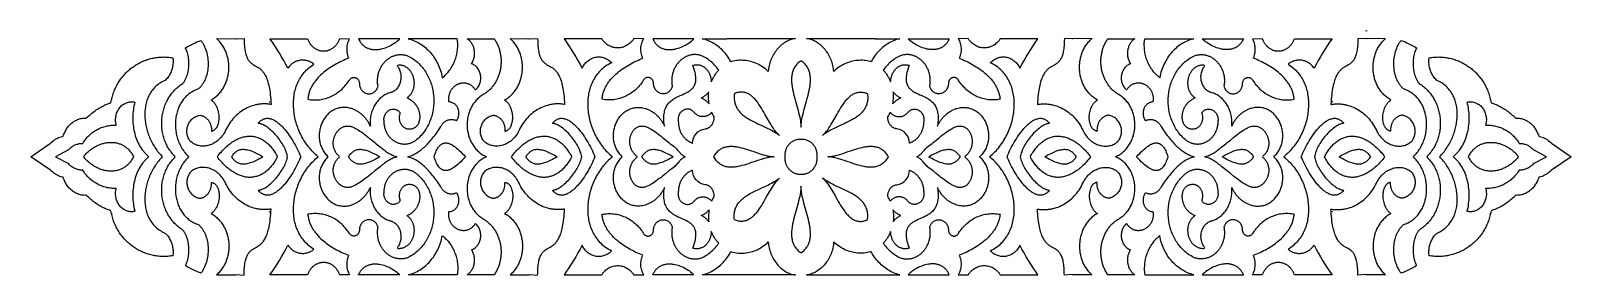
# Model space of a CAD drawing. Extents: x -291 to 309, y 68 to 163.
import ezdxf

# ---------------------------------------------------------------- set-up
doc = ezdxf.new("R2010")
doc.units = 0
doc.layers.add('LAYER_1', color=18, linetype='CONTINUOUS')

msp = doc.modelspace()

# ---------------------------------------------------------------- linework, layer by layer
at = {"layer": 'LAYER_1'}
for points in [[(229.33, 162.53), (228.72, 162.46)], [(-198.29, 134.96), (-197.97, 134.89)], [(216.04, 134.96), (215.71, 134.89)], [(-198.29, 92.19), (-197.97, 92.26)], [(216.04, 92.19), (215.71, 92.26)]]:
    msp.add_lwpolyline(points, dxfattribs=at)
for points in [[(-234.89, 113.57), (-235.15, 113.96), (-235.51, 114.34), (-235.86, 114.73), (-236.2, 115.13), (-236.52, 115.54), (-236.82, 115.96), (-237.12, 116.39), (-237.4, 116.82), (-237.66, 117.26), (-237.91, 117.71), (-238.15, 118.16), (-238.37, 118.63), (-238.58, 119.09), (-238.78, 119.56), (-238.96, 120.04), (-239.13, 120.52), (-239.28, 121.01), (-239.42, 121.5), (-239.55, 121.99), (-239.66, 122.48), (-239.76, 122.98), (-239.85, 123.48), (-239.92, 123.99), (-239.98, 124.49), (-240.03, 125), (-240.06, 125.51), (-240.08, 126.02), (-240.09, 126.53), (-240.08, 127.04), (-240.07, 127.54), (-240.03, 128.05), (-239.99, 128.56), (-239.93, 129.06), (-239.86, 129.57), (-239.77, 130.07), (-239.68, 130.57), (-239.57, 131.06), (-239.44, 131.56), (-239.31, 132.05), (-239.16, 132.53), (-239, 133.01), (-238.82, 133.49), (-238.64, 133.96), (-238.44, 134.43), (-238.22, 134.89), (-238, 135.34), (-237.76, 135.79), (-237.51, 136.23), (-237.25, 136.66), (-236.98, 137.09), (-236.69, 137.51), (-236.39, 137.92), (-236.08, 138.32), (-235.76, 138.71), (-235.42, 139.09), (-235.08, 139.47), (-234.72, 139.83), (-234.34, 140.18), (-233.96, 140.52), (-233.56, 140.85), (-233.16, 141.17), (-232.74, 141.48), (-232.31, 141.78), (-231.86, 142.06), (-231.69, 142.28), (-231.53, 142.5), (-231.37, 142.73), (-231.22, 142.97), (-231.08, 143.21), (-230.94, 143.46), (-230.81, 143.71), (-230.69, 143.96), (-230.46, 144.48), (-230.26, 145.02), (-230.08, 145.57), (-229.92, 146.13), (-229.79, 146.69), (-229.68, 147.27), (-229.6, 147.84), (-229.53, 148.43), (-229.49, 149.01), (-229.48, 149.59), (-229.48, 150.17), (-229.5, 150.74), (-229.55, 151.31), (-229.61, 151.87), (-229.69, 152.42), (-229.8, 152.95), (-229.92, 153.47), (-230.06, 153.98), (-230.22, 154.47), (-230.4, 154.93), (-230.59, 155.38), (-230.8, 155.8), (-230.85, 155.88), (-230.12, 156.33), (-229.39, 156.75), (-228.64, 157.15), (-227.88, 157.53), (-227.12, 157.88), (-226.35, 158.22), (-225.56, 158.53), (-224.78, 158.81), (-224.76, 158.79), (-224.58, 158.53), (-224.41, 158.27), (-224.24, 158.01), (-223.92, 157.46), (-223.63, 156.9), (-223.36, 156.32), (-223.11, 155.73), (-222.89, 155.12), (-222.69, 154.5), (-222.51, 153.87), (-222.36, 153.23), (-222.23, 152.58), (-222.13, 151.93), (-222.06, 151.27), (-222.01, 150.61), (-221.98, 149.95), (-221.98, 149.29), (-222.01, 148.63), (-222.06, 147.97), (-222.14, 147.32), (-222.25, 146.67), (-222.38, 146.03), (-222.55, 145.4), (-222.73, 144.79), (-222.84, 144.48), (-222.95, 144.18), (-223.07, 143.89), (-223.19, 143.59), (-223.33, 143.3), (-223.47, 143.02), (-223.61, 142.73), (-223.77, 142.46), (-223.93, 142.19), (-224.1, 141.92), (-224.27, 141.66), (-224.46, 141.4), (-224.65, 141.15), (-224.84, 140.9), (-225.05, 140.66), (-225.26, 140.43), (-225.48, 140.2), (-225.71, 139.98), (-226.19, 139.81), (-226.66, 139.63), (-227.12, 139.43), (-227.56, 139.21), (-227.99, 138.98), (-228.41, 138.73), (-228.81, 138.47), (-229.21, 138.2), (-229.59, 137.91), (-229.95, 137.6), (-230.3, 137.29), (-230.64, 136.96), (-230.97, 136.62), (-231.28, 136.27), (-231.58, 135.91), (-231.87, 135.53), (-232.14, 135.15), (-232.4, 134.76), (-232.64, 134.35), (-232.88, 133.94), (-233.1, 133.52), (-233.3, 133.09), (-233.5, 132.66), (-233.67, 132.22), (-233.84, 131.77), (-233.99, 131.31), (-234.13, 130.85), (-234.26, 130.38), (-234.37, 129.91), (-234.47, 129.43), (-234.55, 128.95), (-234.62, 128.46), (-234.68, 127.97), (-234.72, 127.48), (-234.75, 126.99), (-234.77, 126.49), (-234.77, 126), (-234.76, 125.5), (-234.73, 125), (-234.7, 124.5), (-234.64, 124), (-234.58, 123.5), (-234.5, 123), (-234.4, 122.51), (-234.3, 122.01), (-234.17, 121.52), (-234.04, 121.03), (-233.89, 120.55), (-233.72, 120.07), (-233.55, 119.59), (-233.36, 119.12), (-233.15, 118.65), (-232.93, 118.19), (-232.7, 117.73), (-232.45, 117.28), (-232.19, 116.84), (-231.91, 116.4), (-231.62, 115.97), (-231.32, 115.55), (-231, 115.14), (-230.67, 114.73), (-230.32, 114.34), (-229.96, 113.96), (-229.69, 113.57), (-229.96, 113.19), (-230.32, 112.81), (-230.67, 112.41), (-231, 112.01), (-231.32, 111.6), (-231.62, 111.18), (-231.91, 110.75), (-232.19, 110.31), (-232.45, 109.87), (-232.7, 109.42), (-232.93, 108.96), (-233.15, 108.5), (-233.36, 108.03), (-233.55, 107.56), (-233.72, 107.08), (-233.89, 106.6), (-234.04, 106.11), (-234.17, 105.62), (-234.3, 105.13), (-234.4, 104.64), (-234.5, 104.14), (-234.58, 103.65), (-234.64, 103.15), (-234.7, 102.65), (-234.73, 102.15), (-234.76, 101.65), (-234.77, 101.15), (-234.77, 100.65), (-234.75, 100.16), (-234.72, 99.66), (-234.68, 99.17), (-234.62, 98.68), (-234.55, 98.2), (-234.47, 97.72), (-234.37, 97.24), (-234.26, 96.77), (-234.13, 96.3), (-233.99, 95.84), (-233.84, 95.38), (-233.67, 94.93), (-233.5, 94.49), (-233.3, 94.05), (-233.1, 93.62), (-232.88, 93.2), (-232.64, 92.79), (-232.4, 92.39), (-232.14, 92), (-231.87, 91.61), (-231.58, 91.24), (-231.28, 90.88), (-230.97, 90.53), (-230.64, 90.19), (-230.3, 89.86), (-229.95, 89.54), (-229.59, 89.24), (-229.21, 88.95), (-228.81, 88.68), (-228.41, 88.41), (-227.99, 88.17), (-227.56, 87.94), (-227.12, 87.72), (-226.66, 87.52), (-226.19, 87.34), (-225.71, 87.17), (-225.48, 86.95), (-225.26, 86.72), (-225.05, 86.49), (-224.84, 86.25), (-224.65, 86), (-224.46, 85.75), (-224.27, 85.49), (-224.1, 85.23), (-223.93, 84.96), (-223.77, 84.69), (-223.61, 84.41), (-223.47, 84.13), (-223.33, 83.84), (-223.19, 83.56), (-223.07, 83.26), (-222.95, 82.96), (-222.84, 82.66), (-222.73, 82.36), (-222.55, 81.74), (-222.38, 81.11), (-222.25, 80.48), (-222.14, 79.83), (-222.06, 79.18), (-222.01, 78.52), (-221.98, 77.86), (-221.98, 77.2), (-222.01, 76.54), (-222.06, 75.88), (-222.13, 75.22), (-222.23, 74.57), (-222.36, 73.92), (-222.51, 73.28), (-222.69, 72.65), (-222.89, 72.03), (-223.11, 71.42), (-223.36, 70.82), (-223.63, 70.24), (-223.92, 69.68), (-224.24, 69.14), (-224.41, 68.87), (-224.58, 68.61), (-224.76, 68.36), (-224.78, 68.34), (-225.56, 68.62), (-226.35, 68.93), (-227.12, 69.26), (-227.88, 69.62), (-228.64, 70), (-229.39, 70.4), (-230.12, 70.82), (-230.85, 71.27), (-230.8, 71.35), (-230.59, 71.77), (-230.4, 72.21), (-230.22, 72.68), (-230.06, 73.17), (-229.92, 73.67), (-229.8, 74.19), (-229.69, 74.73), (-229.61, 75.28), (-229.55, 75.84), (-229.5, 76.4), (-229.48, 76.98), (-229.48, 77.56), (-229.49, 78.14), (-229.53, 78.72), (-229.6, 79.3), (-229.68, 79.88), (-229.79, 80.45), (-229.92, 81.02), (-230.08, 81.58), (-230.26, 82.13), (-230.46, 82.66), (-230.69, 83.18), (-230.81, 83.44), (-230.94, 83.69), (-231.08, 83.94), (-231.22, 84.18), (-231.37, 84.41), (-231.53, 84.64), (-231.69, 84.87), (-231.86, 85.09), (-232.31, 85.37), (-232.74, 85.67), (-233.16, 85.97), (-233.56, 86.29), (-233.96, 86.62), (-234.34, 86.97), (-234.72, 87.32), (-235.08, 87.68), (-235.42, 88.05), (-235.76, 88.44), (-236.08, 88.83), (-236.39, 89.23), (-236.69, 89.64), (-236.98, 90.06), (-237.25, 90.49), (-237.51, 90.92), (-237.76, 91.36), (-238, 91.81), (-238.22, 92.26), (-238.44, 92.72), (-238.64, 93.19), (-238.82, 93.66), (-239, 94.13), (-239.16, 94.62), (-239.31, 95.1), (-239.44, 95.59), (-239.57, 96.08), (-239.68, 96.58), (-239.77, 97.08), (-239.86, 97.58), (-239.93, 98.08), (-239.99, 98.59), (-240.03, 99.09), (-240.07, 99.6), (-240.08, 100.11), (-240.09, 100.62), (-240.08, 101.13), (-240.06, 101.64), (-240.03, 102.15), (-239.98, 102.65), (-239.92, 103.16), (-239.85, 103.66), (-239.76, 104.16), (-239.66, 104.66), (-239.55, 105.16), (-239.42, 105.65), (-239.28, 106.14), (-239.13, 106.63), (-238.96, 107.11), (-238.78, 107.58), (-238.58, 108.06), (-238.37, 108.52), (-238.15, 108.98), (-237.91, 109.44), (-237.66, 109.88), (-237.4, 110.33), (-237.12, 110.76), (-236.82, 111.19), (-236.52, 111.6), (-236.2, 112.01), (-235.86, 112.42), (-235.51, 112.81), (-235.15, 113.19)], [(-208, 159.61), (-207.99, 158.82), (-207.97, 158.07), (-207.94, 157.37), (-207.89, 156.71), (-207.84, 156.09), (-207.77, 155.5), (-207.69, 154.96), (-207.59, 154.45), (-207.49, 153.97), (-207.38, 153.52), (-207.26, 153.11), (-207.13, 152.72), (-206.99, 152.37), (-206.84, 152.03), (-206.69, 151.73), (-206.52, 151.44), (-206.35, 151.18), (-206.17, 150.93), (-205.99, 150.71), (-205.8, 150.5), (-205.6, 150.31), (-205.4, 150.12), (-205.19, 149.96), (-204.98, 149.8), (-204.55, 149.5), (-204.1, 149.23), (-203.65, 148.97), (-203.19, 148.71), (-202.72, 148.43), (-202.49, 148.28), (-202.25, 148.12), (-202.02, 147.96), (-201.79, 147.78), (-201.56, 147.58), (-201.33, 147.38), (-201.11, 147.15), (-200.88, 146.91), (-200.66, 146.65), (-200.45, 146.37), (-200.24, 146.06), (-200.03, 145.73), (-199.83, 145.38), (-199.63, 145), (-199.44, 144.59), (-199.25, 144.15), (-199.07, 143.67), (-198.9, 143.17), (-198.73, 142.63), (-198.57, 142.05), (-198.42, 141.43), (-198.28, 140.78), (-198.15, 140.08), (-198.02, 139.34), (-197.91, 138.55), (-197.8, 137.72), (-197.71, 136.84), (-197.62, 135.91), (-197.55, 134.94), (-197.49, 133.9), (-197.67, 133.93), (-198.02, 133.99), (-198.37, 134.03), (-198.73, 134.07), (-199.08, 134.09), (-199.43, 134.11), (-199.78, 134.12), (-200.13, 134.12), (-200.48, 134.12), (-200.82, 134.11), (-201.17, 134.09), (-201.51, 134.06), (-201.86, 134.02), (-202.2, 133.97), (-202.54, 133.92), (-202.88, 133.86), (-203.22, 133.8), (-203.55, 133.72), (-204.22, 133.55), (-204.88, 133.35), (-205.53, 133.12), (-206.17, 132.86), (-206.8, 132.57), (-207.42, 132.26), (-208.02, 131.92), (-208.62, 131.55), (-209.2, 131.16), (-209.76, 130.74), (-210.32, 130.29), (-210.85, 129.82), (-211.37, 129.33), (-211.88, 128.81), (-212.37, 128.27), (-212.83, 127.71), (-213.28, 127.12), (-213.71, 126.51), (-214.12, 125.88), (-214.51, 125.23), (-214.87, 124.56), (-215.22, 123.87), (-215.54, 123.16), (-215.85, 122.63), (-216.19, 122.13), (-216.54, 121.65), (-216.9, 121.2), (-217.28, 120.78), (-217.68, 120.39), (-218.08, 120.02), (-218.5, 119.68), (-218.92, 119.37), (-219.35, 119.09), (-219.79, 118.83), (-220.24, 118.6), (-220.69, 118.39), (-221.15, 118.21), (-221.61, 118.06), (-222.07, 117.94), (-222.53, 117.84), (-223, 117.77), (-223.46, 117.72), (-223.92, 117.7), (-224.37, 117.71), (-224.82, 117.74), (-225.27, 117.8), (-225.71, 117.89), (-226.14, 118), (-226.56, 118.13), (-226.98, 118.3), (-227.38, 118.49), (-227.77, 118.7), (-228.14, 118.94), (-228.51, 119.21), (-228.85, 119.5), (-228.99, 119.68), (-229.12, 119.85), (-229.37, 120.21), (-229.58, 120.57), (-229.77, 120.95), (-229.92, 121.33), (-230.05, 121.72), (-230.15, 122.11), (-230.23, 122.51), (-230.28, 122.91), (-230.3, 123.31), (-230.3, 123.71), (-230.27, 124.11), (-230.22, 124.5), (-230.15, 124.9), (-230.05, 125.28), (-229.92, 125.66), (-229.78, 126.03), (-229.61, 126.39), (-229.43, 126.74), (-229.22, 127.08), (-228.99, 127.4), (-228.74, 127.71), (-228.47, 128.01), (-228.18, 128.28), (-227.87, 128.54), (-227.54, 128.78), (-227.2, 129), (-226.84, 129.19), (-226.46, 129.36), (-226.06, 129.5), (-225.86, 129.57), (-225.65, 129.62), (-225.44, 129.67), (-225.23, 129.71), (-224.99, 129.68), (-224.76, 129.63), (-224.53, 129.57), (-224.31, 129.5), (-224.08, 129.42), (-223.87, 129.33), (-223.66, 129.23), (-223.45, 129.12), (-223.25, 128.99), (-223.06, 128.86), (-222.87, 128.72), (-222.68, 128.57), (-222.51, 128.4), (-222.34, 128.24), (-222.18, 128.06), (-222.02, 127.87), (-221.87, 127.68), (-221.73, 127.48), (-221.6, 127.27), (-221.47, 127.06), (-221.36, 126.83), (-221.25, 126.61), (-221.15, 126.37), (-221.06, 126.13), (-220.98, 125.89), (-220.91, 125.64), (-220.85, 125.38), (-220.8, 125.12), (-220.76, 124.86), (-220.74, 124.59), (-220.72, 124.32), (-220.71, 124.05), (-220.72, 123.79), (-220.73, 123.53), (-220.55, 123.56), (-220.37, 123.61), (-220.19, 123.67), (-220.02, 123.73), (-219.86, 123.81), (-219.7, 123.9), (-219.55, 124.01), (-219.4, 124.12), (-219.26, 124.24), (-219.13, 124.37), (-219, 124.5), (-218.88, 124.65), (-218.76, 124.81), (-218.65, 124.97), (-218.55, 125.14), (-218.45, 125.32), (-218.36, 125.5), (-218.28, 125.69), (-218.2, 125.89), (-218.12, 126.09), (-217.99, 126.52), (-217.89, 126.96), (-217.81, 127.42), (-217.75, 127.89), (-217.72, 128.37), (-217.71, 128.86), (-217.73, 129.36), (-217.77, 129.86), (-217.83, 130.36), (-217.92, 130.85), (-218.03, 131.35), (-218.17, 131.83), (-218.33, 132.3), (-218.52, 132.76), (-218.73, 133.2), (-218.84, 133.42), (-218.96, 133.63), (-219.09, 133.83), (-219.22, 134.03), (-219.36, 134.22), (-219.5, 134.41), (-219.66, 134.58), (-219.81, 134.76), (-219.98, 134.92), (-220.15, 135.08), (-220.32, 135.22), (-220.5, 135.36), (-220.69, 135.49), (-220.88, 135.61), (-220.5, 135.84), (-220.13, 136.07), (-219.77, 136.32), (-219.42, 136.58), (-219.08, 136.84), (-218.75, 137.12), (-218.43, 137.41), (-218.12, 137.71), (-217.82, 138.01), (-217.54, 138.33), (-217.26, 138.66), (-216.99, 138.99), (-216.74, 139.33), (-216.49, 139.68), (-216.26, 140.03), (-216.04, 140.39), (-215.83, 140.76), (-215.63, 141.14), (-215.44, 141.52), (-215.26, 141.91), (-215.09, 142.3), (-214.93, 142.7), (-214.79, 143.1), (-214.65, 143.51), (-214.53, 143.92), (-214.41, 144.33), (-214.31, 144.75), (-214.22, 145.17), (-214.14, 145.59), (-214.08, 146.02), (-214.02, 146.44), (-213.97, 146.87), (-213.94, 147.3), (-213.92, 147.73), (-213.91, 148.17), (-213.91, 148.6), (-213.92, 149.03), (-213.94, 149.46), (-213.98, 149.89), (-214.03, 150.32), (-214.08, 150.75), (-214.15, 151.18), (-214.23, 151.6), (-214.33, 152.03), (-214.43, 152.45), (-214.55, 152.87), (-214.68, 153.28), (-214.82, 153.69), (-214.97, 154.1), (-215.13, 154.5), (-215.31, 154.9), (-215.5, 155.29), (-215.7, 155.68), (-215.91, 156.06), (-216.13, 156.43), (-216.37, 156.8), (-216.62, 157.17), (-216.88, 157.52), (-217.15, 157.87), (-217.43, 158.21), (-217.73, 158.54), (-218.04, 158.87), (-218.36, 159.19), (-218.69, 159.49), (-218.68, 159.48), (-211.87, 159.49), (-211.35, 159.43), (-211.09, 159.39)], [(-179.15, 113.57), (-179.62, 114.01), (-180.13, 114.44), (-180.62, 114.9), (-181.1, 115.37), (-181.57, 115.85), (-182.02, 116.34), (-182.46, 116.85), (-182.88, 117.37), (-183.3, 117.91), (-183.69, 118.45), (-184.08, 119), (-184.45, 119.57), (-184.81, 120.14), (-185.15, 120.72), (-185.48, 121.32), (-185.79, 121.91), (-186.09, 122.52), (-186.37, 123.14), (-186.64, 123.76), (-186.89, 124.38), (-187.13, 125.01), (-187.35, 125.65), (-187.56, 126.29), (-187.75, 126.93), (-187.92, 127.58), (-188.08, 128.23), (-188.22, 128.88), (-188.35, 129.53), (-188.46, 130.19), (-188.55, 130.84), (-188.63, 131.5), (-188.69, 132.15), (-188.73, 132.8), (-188.76, 133.45), (-188.76, 134.1), (-188.75, 134.75), (-188.73, 135.39), (-188.68, 136.03), (-188.62, 136.67), (-188.54, 137.3), (-188.44, 137.92), (-188.32, 138.54), (-188.18, 139.15), (-188.03, 139.76), (-187.85, 140.35), (-187.66, 140.94), (-187.45, 141.52), (-187.22, 142.09), (-186.97, 142.66), (-186.7, 143.21), (-186.41, 143.75), (-186.1, 144.28), (-185.77, 144.8), (-185.42, 145.3), (-185.05, 145.79), (-184.66, 146.27), (-184.25, 146.74), (-183.81, 147.19), (-183.36, 147.63), (-182.89, 148.05), (-182.39, 148.45), (-181.88, 148.84), (-181.34, 149.21), (-180.78, 149.56), (-181.08, 149.79), (-181.38, 150.01), (-181.7, 150.2), (-182.02, 150.38), (-182.34, 150.54), (-182.68, 150.68), (-183.02, 150.8), (-183.36, 150.9), (-183.71, 150.99), (-184.05, 151.05), (-184.41, 151.1), (-184.76, 151.13), (-185.11, 151.14), (-185.47, 151.13), (-185.82, 151.11), (-186.17, 151.07), (-186.52, 151.01), (-186.86, 150.93), (-187.2, 150.83), (-187.54, 150.72), (-187.87, 150.59), (-188.2, 150.44), (-188.52, 150.27), (-188.83, 150.09), (-189.13, 149.89), (-189.42, 149.67), (-189.71, 149.43), (-189.98, 149.18), (-190.24, 148.91), (-190.49, 148.62), (-190.73, 148.32), (-190.95, 148), (-191.74, 149.5), (-192.56, 150.98), (-193.4, 152.44), (-194.26, 153.89), (-195.15, 155.31), (-196.06, 156.72), (-196.99, 158.11), (-197.95, 159.48), (-183.29, 159.48), (-183.18, 159.19), (-183.06, 158.9), (-182.94, 158.63), (-182.81, 158.37), (-182.67, 158.11), (-182.52, 157.87), (-182.37, 157.63), (-182.21, 157.4), (-182.04, 157.18), (-181.87, 156.97), (-181.69, 156.77), (-181.51, 156.58), (-181.32, 156.4), (-181.12, 156.23), (-180.92, 156.06), (-180.72, 155.91), (-180.51, 155.76), (-180.3, 155.63), (-180.08, 155.5), (-179.86, 155.38), (-179.64, 155.27), (-179.41, 155.18), (-179.18, 155.09), (-178.95, 155.01), (-178.71, 154.93), (-178.48, 154.87), (-178.24, 154.82), (-178, 154.78), (-177.76, 154.74), (-177.52, 154.72), (-177.28, 154.7), (-177.04, 154.7), (-176.8, 154.7), (-176.56, 154.72), (-176.32, 154.74), (-176.08, 154.77), (-175.84, 154.81), (-175.6, 154.86), (-175.36, 154.92), (-175.13, 154.99), (-174.9, 155.07), (-174.67, 155.16), (-174.44, 155.26), (-174.22, 155.37), (-174, 155.48), (-173.78, 155.61), (-173.57, 155.74), (-173.36, 155.89), (-173.15, 156.05), (-172.95, 156.21), (-172.75, 156.38), (-172.56, 156.57), (-172.38, 156.76), (-172.2, 156.97), (-172.03, 157.18), (-171.86, 157.4), (-171.7, 157.63), (-171.54, 157.87), (-171.4, 158.13), (-171.26, 158.39), (-171.12, 158.66), (-171, 158.94), (-170.88, 159.23), (-170.77, 159.53), (-166.95, 159.48), (-167.07, 159.27), (-167.18, 159.05), (-167.39, 158.61), (-167.56, 158.16), (-167.71, 157.7), (-167.83, 157.22), (-167.93, 156.74), (-167.99, 156.25), (-168.03, 155.76), (-168.04, 155.27), (-168.02, 154.78), (-167.97, 154.28), (-167.89, 153.79), (-167.84, 153.54), (-167.79, 153.3), (-167.72, 153.06), (-167.65, 152.82), (-167.57, 152.58), (-167.48, 152.34), (-167.38, 152.11), (-167.28, 151.88), (-167.94, 151.62), (-168.6, 151.35), (-169.27, 151.06), (-169.95, 150.75), (-170.62, 150.43), (-171.29, 150.09), (-171.96, 149.73), (-172.63, 149.36), (-173.29, 148.97), (-173.95, 148.57), (-174.59, 148.15), (-175.23, 147.71), (-175.85, 147.26), (-176.46, 146.79), (-177.06, 146.31), (-177.63, 145.81), (-178.19, 145.3), (-178.73, 144.77), (-179.25, 144.23), (-179.74, 143.68), (-180.2, 143.11), (-180.43, 142.82), (-180.64, 142.52), (-180.85, 142.23), (-181.05, 141.93), (-181.25, 141.62), (-181.43, 141.32), (-181.61, 141.01), (-181.78, 140.69), (-181.94, 140.37), (-182.1, 140.05), (-182.24, 139.73), (-182.37, 139.4), (-182.5, 139.07), (-182.62, 138.74), (-182.72, 138.4), (-182.82, 138.06), (-182.9, 137.72), (-182.98, 137.37), (-183.05, 137.02), (-183.1, 136.67), (-183.14, 136.31), (-183.18, 135.95), (-182.6, 135.85), (-182.02, 135.76), (-181.45, 135.71), (-180.87, 135.67), (-180.3, 135.66), (-179.73, 135.67), (-179.16, 135.7), (-178.59, 135.76), (-178.03, 135.84), (-177.47, 135.94), (-176.91, 136.06), (-176.36, 136.2), (-175.82, 136.36), (-175.28, 136.55), (-174.74, 136.75), (-174.22, 136.98), (-173.7, 137.23), (-173.18, 137.49), (-172.68, 137.78), (-172.18, 138.09), (-171.7, 138.41), (-171.22, 138.76), (-170.75, 139.12), (-170.3, 139.5), (-169.85, 139.91), (-169.42, 140.33), (-168.99, 140.76), (-168.59, 141.22), (-168.19, 141.69), (-167.81, 142.19), (-167.44, 142.7), (-167.08, 143.22), (-166.97, 143.42), (-166.85, 143.59), (-166.72, 143.75), (-166.58, 143.89), (-166.44, 144.02), (-166.28, 144.12), (-166.13, 144.21), (-165.97, 144.29), (-165.8, 144.34), (-165.63, 144.38), (-165.46, 144.41), (-165.29, 144.42), (-165.12, 144.41), (-164.96, 144.39), (-164.79, 144.36), (-164.62, 144.31), (-164.46, 144.25), (-164.31, 144.17), (-164.16, 144.09), (-164.01, 143.98), (-163.88, 143.87), (-163.75, 143.74), (-163.63, 143.61), (-163.52, 143.46), (-163.42, 143.29), (-163.33, 143.12), (-163.26, 142.94), (-163.19, 142.74), (-163.15, 142.54), (-163.12, 142.33), (-163.1, 142.1), (-163.1, 141.87), (-163.08, 141.66), (-163.05, 141.46), (-163.02, 141.26), (-162.97, 141.06), (-162.92, 140.87), (-162.87, 140.69), (-162.8, 140.52), (-162.73, 140.34), (-162.66, 140.18), (-162.58, 140.02), (-162.4, 139.72), (-162.2, 139.44), (-161.98, 139.19), (-161.75, 138.97), (-161.5, 138.76), (-161.24, 138.58), (-160.97, 138.43), (-160.68, 138.3), (-160.39, 138.2), (-160.1, 138.13), (-159.8, 138.07), (-159.49, 138.05), (-159.19, 138.05), (-158.89, 138.08), (-158.58, 138.14), (-158.29, 138.22), (-158, 138.33), (-157.72, 138.47), (-157.45, 138.63), (-157.19, 138.82), (-157.06, 138.93), (-156.94, 139.04), (-156.82, 139.17), (-156.71, 139.29), (-156.6, 139.43), (-156.49, 139.57), (-156.39, 139.72), (-156.3, 139.88), (-156.21, 140.04), (-156.12, 140.21), (-156.04, 140.39), (-155.97, 140.58), (-155.9, 140.77), (-155.84, 140.97), (-155.9, 141.35), (-155.95, 141.72), (-155.99, 142.09), (-156.02, 142.45), (-156.03, 142.81), (-156.03, 143.17), (-156.03, 143.53), (-156.01, 143.88), (-155.98, 144.22), (-155.94, 144.57), (-155.89, 144.91), (-155.83, 145.24), (-155.76, 145.57), (-155.69, 145.9), (-155.6, 146.22), (-155.5, 146.54), (-155.4, 146.85), (-155.28, 147.16), (-155.16, 147.46), (-155.03, 147.75), (-154.89, 148.04), (-154.74, 148.32), (-154.58, 148.6), (-154.42, 148.87), (-154.25, 149.14), (-154.07, 149.4), (-153.89, 149.65), (-153.7, 149.89), (-153.5, 150.13), (-153.3, 150.36), (-153.09, 150.58), (-152.87, 150.8), (-152.65, 151.01), (-152.42, 151.2), (-152.19, 151.4), (-151.95, 151.58), (-151.71, 151.76), (-151.46, 151.92), (-151.21, 152.08), (-150.96, 152.23), (-150.7, 152.37), (-150.43, 152.5), (-150.17, 152.62), (-149.9, 152.73), (-149.62, 152.84), (-149.35, 152.93), (-149.07, 153.01), (-148.78, 153.08), (-148.5, 153.15), (-148.21, 153.2), (-147.92, 153.24), (-147.63, 153.27), (-147.34, 153.29), (-147.05, 153.3), (-146.75, 153.29), (-146.46, 153.28), (-146.16, 153.25), (-145.86, 153.22), (-145.57, 153.17), (-145.27, 153.1), (-144.97, 153.03), (-144.67, 152.94), (-144.38, 152.84), (-144.08, 152.73), (-143.55, 152.45), (-143.03, 152.16), (-142.52, 151.85), (-142.03, 151.52), (-141.55, 151.18), (-141.09, 150.82), (-140.64, 150.44), (-140.2, 150.05), (-139.78, 149.65), (-139.38, 149.24), (-138.99, 148.81), (-138.61, 148.37), (-138.25, 147.91), (-137.9, 147.45), (-137.57, 146.97), (-137.25, 146.49), (-136.95, 145.99), (-136.66, 145.48), (-136.39, 144.97), (-136.13, 144.44), (-135.89, 143.91), (-135.66, 143.37), (-135.45, 142.83), (-135.25, 142.27), (-135.07, 141.71), (-134.91, 141.15), (-134.76, 140.58), (-134.62, 140), (-134.5, 139.42), (-134.4, 138.84), (-134.31, 138.25), (-134.24, 137.67), (-134.19, 137.07), (-134.15, 136.48), (-134.13, 135.89), (-134.12, 135.29), (-134.13, 134.7), (-134.15, 134.1), (-134.2, 133.51), (-134.25, 132.91), (-134.33, 132.32), (-134.42, 131.73), (-134.53, 131.14), (-134.65, 130.56), (-134.79, 129.98), (-134.95, 129.4), (-135.13, 128.83), (-135.32, 128.26), (-135.53, 127.7), (-135.75, 127.15), (-135.99, 126.6), (-136.25, 126.05), (-136.53, 125.52), (-136.83, 124.99), (-137.14, 124.47), (-137.47, 123.96), (-137.81, 123.46), (-138.18, 122.97), (-138.56, 122.49), (-138.96, 122.02), (-139.38, 121.57), (-139.81, 121.12), (-140.26, 120.69), (-140.74, 120.27), (-140.98, 120.06), (-141.23, 119.87), (-141.47, 119.69), (-141.73, 119.53), (-141.98, 119.37), (-142.24, 119.23), (-142.5, 119.1), (-142.76, 118.98), (-143.02, 118.87), (-143.28, 118.77), (-143.55, 118.69), (-143.81, 118.62), (-144.08, 118.55), (-144.35, 118.5), (-144.62, 118.46), (-144.88, 118.43), (-145.15, 118.41), (-145.42, 118.4), (-145.68, 118.4), (-145.95, 118.41), (-146.21, 118.44), (-146.48, 118.47), (-146.74, 118.51), (-147, 118.56), (-147.26, 118.62), (-147.51, 118.69), (-147.77, 118.77), (-148.02, 118.86), (-148.27, 118.96), (-148.51, 119.06), (-148.75, 119.18), (-148.99, 119.3), (-149.23, 119.44), (-149.46, 119.58), (-149.68, 119.73), (-149.9, 119.89), (-150.12, 120.06), (-150.34, 120.23), (-150.54, 120.41), (-150.75, 120.6), (-150.94, 120.8), (-151.13, 121.01), (-151.32, 121.22), (-151.5, 121.44), (-151.67, 121.67), (-151.84, 121.91), (-152, 122.15), (-152.15, 122.4), (-152.3, 122.65), (-152.43, 122.91), (-152.56, 123.18), (-152.69, 123.46), (-152.8, 123.74), (-152.91, 124.03), (-153, 124.32), (-153.09, 124.62), (-153.17, 124.92), (-153.24, 125.23), (-153.3, 125.55), (-153.35, 125.87), (-153.4, 126.2), (-153.43, 126.53), (-153.45, 126.87), (-153.46, 127.21), (-153.51, 127.59), (-153.53, 127.96), (-153.52, 128.32), (-153.49, 128.66), (-153.43, 129), (-153.35, 129.32), (-153.25, 129.63), (-153.12, 129.92), (-152.97, 130.2), (-152.81, 130.46), (-152.63, 130.71), (-152.43, 130.94), (-152.22, 131.15), (-151.99, 131.34), (-151.75, 131.51), (-151.5, 131.66), (-151.25, 131.79), (-150.98, 131.9), (-150.71, 131.99), (-150.43, 132.05), (-150.15, 132.09), (-149.87, 132.1), (-149.58, 132.09), (-149.3, 132.05), (-149.01, 131.98), (-148.73, 131.89), (-148.46, 131.76), (-148.19, 131.61), (-147.92, 131.43), (-147.67, 131.22), (-147.42, 130.97), (-147.19, 130.69), (-147.3, 130.42), (-147.4, 130.14), (-147.47, 129.86), (-147.53, 129.58), (-147.58, 129.3), (-147.6, 129.02), (-147.61, 128.74), (-147.6, 128.47), (-147.58, 128.19), (-147.54, 127.92), (-147.49, 127.66), (-147.42, 127.4), (-147.34, 127.14), (-147.24, 126.9), (-147.13, 126.66), (-147.01, 126.42), (-146.88, 126.2), (-146.74, 125.98), (-146.58, 125.78), (-146.41, 125.59), (-146.23, 125.41), (-146.05, 125.24), (-145.85, 125.08), (-145.64, 124.94), (-145.42, 124.81), (-145.2, 124.7), (-144.96, 124.6), (-144.72, 124.52), (-144.47, 124.46), (-144.22, 124.42), (-143.95, 124.39), (-143.69, 124.39), (-143.42, 124.4), (-143.16, 124.42), (-142.91, 124.45), (-142.67, 124.49), (-142.44, 124.55), (-142.22, 124.62), (-142.01, 124.7), (-141.8, 124.79), (-141.6, 124.9), (-141.41, 125.01), (-141.24, 125.13), (-141.06, 125.26), (-140.9, 125.41), (-140.75, 125.56), (-140.6, 125.71), (-140.47, 125.88), (-140.34, 126.06), (-140.22, 126.24), (-140.11, 126.43), (-140.01, 126.62), (-139.92, 126.83), (-139.83, 127.04), (-139.76, 127.25), (-139.69, 127.47), (-139.64, 127.69), (-139.59, 127.92), (-139.55, 128.15), (-139.52, 128.39), (-139.5, 128.63), (-139.49, 128.88), (-139.48, 129.12), (-139.49, 129.37), (-139.5, 129.62), (-139.53, 129.87), (-139.56, 130.13), (-139.6, 130.38), (-139.65, 130.64), (-139.72, 130.89), (-139.79, 131.15), (-139.86, 131.4), (-139.95, 131.66), (-140.05, 131.91), (-140.16, 132.16), (-140.27, 132.41), (-140.4, 132.66), (-140.53, 132.9), (-140.68, 133.15), (-140.83, 133.38), (-140.99, 133.62), (-141.16, 133.85), (-141.34, 134.07), (-141.53, 134.3), (-141.73, 134.51), (-141.94, 134.72), (-142.16, 134.93), (-142.39, 135.12), (-142.63, 135.32), (-142.88, 135.5), (-143.13, 135.68), (-143.4, 135.85), (-143.68, 136.01), (-143.96, 136.16), (-144.26, 136.31), (-144.56, 136.44), (-144.32, 136.62), (-144.09, 136.81), (-143.88, 137), (-143.67, 137.2), (-143.48, 137.41), (-143.29, 137.63), (-143.12, 137.84), (-142.95, 138.07), (-142.8, 138.3), (-142.66, 138.54), (-142.53, 138.78), (-142.4, 139.02), (-142.29, 139.27), (-142.19, 139.52), (-142.1, 139.77), (-142.02, 140.03), (-141.94, 140.29), (-141.88, 140.55), (-141.83, 140.82), (-141.78, 141.08), (-141.75, 141.35), (-141.72, 141.62), (-141.71, 141.89), (-141.7, 142.16), (-141.7, 142.42), (-141.71, 142.69), (-141.74, 142.96), (-141.76, 143.22), (-141.8, 143.49), (-141.85, 143.75), (-141.9, 144.01), (-141.97, 144.27), (-142.04, 144.53), (-142.12, 144.78), (-142.21, 145.03), (-142.3, 145.27), (-142.41, 145.51), (-142.52, 145.75), (-142.64, 145.98), (-142.77, 146.21), (-142.9, 146.43), (-143.04, 146.64), (-143.19, 146.85), (-143.35, 147.05), (-143.52, 147.25), (-143.69, 147.44), (-143.87, 147.62), (-144.06, 147.79), (-144.25, 147.96), (-144.45, 148.11), (-144.66, 148.26), (-144.87, 148.4), (-145.09, 148.53), (-145.32, 148.65), (-145.55, 148.76), (-145.79, 148.86), (-146.03, 148.94), (-146.29, 149.02), (-146.54, 149.09), (-146.81, 149.14), (-147.08, 149.18), (-147.35, 149.21), (-147.63, 149.23), (-147.92, 149.23), (-148.16, 149.1), (-148.4, 148.95), (-148.26, 148.76), (-148.12, 148.58), (-147.99, 148.39), (-147.87, 148.19), (-147.65, 147.8), (-147.46, 147.4), (-147.3, 146.99), (-147.17, 146.58), (-147.06, 146.16), (-146.98, 145.74), (-146.93, 145.31), (-146.9, 144.89), (-146.9, 144.47), (-146.92, 144.05), (-146.96, 143.63), (-147.03, 143.22), (-147.12, 142.82), (-147.23, 142.43), (-147.36, 142.04), (-147.51, 141.67), (-147.69, 141.31), (-147.88, 140.96), (-148.09, 140.63), (-148.31, 140.32), (-148.56, 140.02), (-148.82, 139.74), (-149.1, 139.49), (-149.39, 139.25), (-149.7, 139.04), (-150.02, 138.86), (-150.19, 138.78), (-150.36, 138.7), (-150.53, 138.64), (-150.7, 138.57), (-150.88, 138.52), (-151.07, 138.48), (-151.25, 138.44), (-151.44, 138.41), (-151.89, 138.24), (-152.33, 138.04), (-152.77, 137.83), (-153.19, 137.6), (-153.6, 137.35), (-153.99, 137.08), (-154.38, 136.79), (-154.75, 136.48), (-155.1, 136.16), (-155.45, 135.82), (-155.78, 135.47), (-156.09, 135.1), (-156.4, 134.71), (-156.68, 134.32), (-156.95, 133.9), (-157.21, 133.48), (-157.44, 133.05), (-157.67, 132.6), (-157.87, 132.14), (-158.06, 131.68), (-158.23, 131.2), (-158.38, 130.72), (-158.52, 130.22), (-158.63, 129.72), (-158.73, 129.22), (-158.81, 128.7), (-158.86, 128.18), (-158.9, 127.66), (-158.92, 127.13), (-158.91, 126.6), (-158.89, 126.06), (-158.84, 125.52), (-158.98, 125.82), (-159.13, 126.12), (-159.28, 126.41), (-159.44, 126.69), (-159.61, 126.98), (-159.78, 127.26), (-159.97, 127.53), (-160.15, 127.8), (-160.35, 128.06), (-160.55, 128.32), (-160.76, 128.58), (-160.98, 128.83), (-161.2, 129.07), (-161.43, 129.31), (-161.66, 129.54), (-161.9, 129.77), (-162.15, 129.98), (-162.4, 130.2), (-162.66, 130.4), (-162.92, 130.6), (-163.18, 130.79), (-163.46, 130.98), (-163.73, 131.16), (-164.01, 131.32), (-164.3, 131.49), (-164.59, 131.64), (-164.89, 131.78), (-165.18, 131.92), (-165.49, 132.05), (-165.79, 132.17), (-166.1, 132.28), (-166.42, 132.38), (-166.9, 132.5), (-167.38, 132.6), (-167.85, 132.68), (-168.31, 132.73), (-168.77, 132.76), (-169.22, 132.77), (-169.66, 132.75), (-170.09, 132.71), (-170.52, 132.65), (-170.94, 132.57), (-171.35, 132.47), (-171.75, 132.35), (-172.14, 132.21), (-172.53, 132.06), (-172.9, 131.88), (-173.27, 131.69), (-173.63, 131.48), (-173.97, 131.26), (-174.31, 131.02), (-174.63, 130.77), (-174.95, 130.5), (-175.25, 130.21), (-175.55, 129.92), (-175.83, 129.61), (-176.1, 129.29), (-176.36, 128.96), (-176.6, 128.62), (-176.84, 128.27), (-177.06, 127.9), (-177.27, 127.53), (-177.47, 127.15), (-177.65, 126.77), (-177.82, 126.37), (-177.98, 125.97), (-178.12, 125.56), (-178.25, 125.15), (-178.36, 124.73), (-178.47, 124.31), (-178.55, 123.88), (-178.62, 123.45), (-178.68, 123.02), (-178.72, 122.58), (-178.74, 122.14), (-178.75, 121.7), (-178.74, 121.26), (-178.72, 120.83), (-178.68, 120.39), (-178.62, 119.95), (-178.55, 119.51), (-178.45, 119.08), (-178.34, 118.65), (-178.22, 118.22), (-178.07, 117.8), (-177.91, 117.38), (-177.73, 116.97), (-177.53, 116.56), (-177.31, 116.16), (-177.07, 115.77), (-176.81, 115.38), (-176.54, 115), (-176.24, 114.63), (-175.92, 114.27), (-175.59, 113.92), (-175.26, 113.57), (-175.59, 113.22), (-175.92, 112.87), (-176.24, 112.51), (-176.54, 112.14), (-176.81, 111.76), (-177.07, 111.38), (-177.31, 110.98), (-177.53, 110.58), (-177.73, 110.18), (-177.91, 109.76), (-178.07, 109.35), (-178.22, 108.92), (-178.34, 108.5), (-178.45, 108.07), (-178.55, 107.63), (-178.62, 107.2), (-178.68, 106.76), (-178.72, 106.32), (-178.74, 105.88), (-178.75, 105.44), (-178.74, 105), (-178.72, 104.57), (-178.68, 104.13), (-178.62, 103.7), (-178.55, 103.27), (-178.47, 102.84), (-178.36, 102.42), (-178.25, 102), (-178.12, 101.58), (-177.98, 101.18), (-177.82, 100.77), (-177.65, 100.38), (-177.47, 99.99), (-177.27, 99.61), (-177.06, 99.24), (-176.84, 98.88), (-176.6, 98.53), (-176.36, 98.19), (-176.1, 97.85), (-175.83, 97.54), (-175.55, 97.23), (-175.25, 96.93), (-174.95, 96.65), (-174.63, 96.38), (-174.31, 96.13), (-173.97, 95.89), (-173.63, 95.66), (-173.27, 95.46), (-172.9, 95.26), (-172.53, 95.09), (-172.14, 94.93), (-171.75, 94.8), (-171.35, 94.68), (-170.94, 94.58), (-170.52, 94.5), (-170.09, 94.44), (-169.66, 94.4), (-169.22, 94.38), (-168.77, 94.39), (-168.31, 94.41), (-167.85, 94.47), (-167.38, 94.54), (-166.9, 94.64), (-166.42, 94.77), (-166.1, 94.87), (-165.79, 94.98), (-165.49, 95.1), (-165.18, 95.23), (-164.89, 95.36), (-164.59, 95.51), (-164.3, 95.66), (-164.01, 95.82), (-163.73, 95.99), (-163.46, 96.17), (-163.18, 96.35), (-162.92, 96.54), (-162.66, 96.74), (-162.4, 96.95), (-162.15, 97.16), (-161.9, 97.38), (-161.66, 97.61), (-161.43, 97.84), (-161.2, 98.08), (-160.98, 98.32), (-160.76, 98.57), (-160.55, 98.82), (-160.35, 99.08), (-160.15, 99.35), (-159.97, 99.62), (-159.78, 99.89), (-159.61, 100.17), (-159.44, 100.45), (-159.28, 100.74), (-159.13, 101.03), (-158.98, 101.33), (-158.84, 101.62), (-158.89, 101.09), (-158.91, 100.55), (-158.92, 100.02), (-158.9, 99.49), (-158.86, 98.96), (-158.81, 98.44), (-158.73, 97.93), (-158.63, 97.42), (-158.52, 96.92), (-158.38, 96.43), (-158.23, 95.95), (-158.06, 95.47), (-157.87, 95), (-157.67, 94.55), (-157.44, 94.1), (-157.21, 93.66), (-156.95, 93.24), (-156.68, 92.83), (-156.4, 92.43), (-156.09, 92.05), (-155.78, 91.68), (-155.45, 91.33), (-155.1, 90.99), (-154.75, 90.66), (-154.38, 90.36), (-153.99, 90.07), (-153.6, 89.8), (-153.19, 89.55), (-152.77, 89.32), (-152.33, 89.1), (-151.89, 88.91), (-151.44, 88.74), (-151.25, 88.71), (-151.07, 88.67), (-150.88, 88.63), (-150.7, 88.57), (-150.53, 88.51), (-150.36, 88.44), (-150.19, 88.37), (-150.02, 88.29), (-149.7, 88.1), (-149.39, 87.89), (-149.1, 87.66), (-148.82, 87.4), (-148.56, 87.13), (-148.31, 86.83), (-148.09, 86.52), (-147.88, 86.19), (-147.69, 85.84), (-147.51, 85.48), (-147.36, 85.1), (-147.23, 84.72), (-147.12, 84.33), (-147.03, 83.92), (-146.96, 83.51), (-146.92, 83.1), (-146.9, 82.68), (-146.9, 82.26), (-146.93, 81.83), (-146.98, 81.41), (-147.06, 80.99), (-147.17, 80.57), (-147.3, 80.16), (-147.46, 79.75), (-147.65, 79.35), (-147.87, 78.95), (-147.99, 78.76), (-148.12, 78.57), (-148.26, 78.38), (-148.4, 78.2), (-148.16, 78.05), (-147.92, 77.92), (-147.63, 77.92), (-147.35, 77.94), (-147.08, 77.97), (-146.81, 78.01), (-146.54, 78.06), (-146.29, 78.13), (-146.03, 78.2), (-145.79, 78.29), (-145.55, 78.39), (-145.32, 78.5), (-145.09, 78.62), (-144.87, 78.75), (-144.66, 78.88), (-144.45, 79.03), (-144.25, 79.19), (-144.06, 79.35), (-143.87, 79.53), (-143.69, 79.71), (-143.52, 79.9), (-143.35, 80.09), (-143.19, 80.29), (-143.04, 80.5), (-142.9, 80.72), (-142.77, 80.94), (-142.64, 81.17), (-142.52, 81.4), (-142.41, 81.63), (-142.3, 81.87), (-142.21, 82.12), (-142.12, 82.37), (-142.04, 82.62), (-141.97, 82.88), (-141.9, 83.13), (-141.85, 83.39), (-141.8, 83.66), (-141.76, 83.92), (-141.74, 84.19), (-141.71, 84.46), (-141.7, 84.72), (-141.7, 84.99), (-141.71, 85.26), (-141.72, 85.53), (-141.75, 85.8), (-141.78, 86.06), (-141.83, 86.33), (-141.88, 86.59), (-141.94, 86.86), (-142.02, 87.12), (-142.1, 87.37), (-142.19, 87.63), (-142.29, 87.88), (-142.4, 88.13), (-142.53, 88.37), (-142.66, 88.61), (-142.8, 88.85), (-142.95, 89.08), (-143.12, 89.3), (-143.29, 89.52), (-143.48, 89.74), (-143.67, 89.94), (-143.88, 90.14), (-144.09, 90.34), (-144.32, 90.52), (-144.56, 90.7), (-144.26, 90.84), (-143.96, 90.98), (-143.68, 91.14), (-143.4, 91.3), (-143.13, 91.47), (-142.88, 91.65), (-142.63, 91.83), (-142.39, 92.02), (-142.16, 92.22), (-141.94, 92.43), (-141.73, 92.64), (-141.53, 92.85), (-141.34, 93.07), (-141.16, 93.3), (-140.99, 93.53), (-140.83, 93.76), (-140.68, 94), (-140.53, 94.24), (-140.4, 94.49), (-140.27, 94.73), (-140.16, 94.98), (-140.05, 95.24), (-139.95, 95.49), (-139.86, 95.74), (-139.79, 96), (-139.72, 96.25), (-139.65, 96.51), (-139.6, 96.76), (-139.56, 97.02), (-139.53, 97.27), (-139.5, 97.53), (-139.49, 97.78), (-139.48, 98.02), (-139.49, 98.27), (-139.5, 98.51), (-139.52, 98.75), (-139.55, 98.99), (-139.59, 99.22), (-139.64, 99.45), (-139.69, 99.68), (-139.76, 99.9), (-139.83, 100.11), (-139.92, 100.32), (-140.01, 100.52), (-140.11, 100.72), (-140.22, 100.91), (-140.34, 101.09), (-140.47, 101.27), (-140.6, 101.43), (-140.75, 101.59), (-140.9, 101.74), (-141.06, 101.88), (-141.24, 102.02), (-141.41, 102.14), (-141.6, 102.25), (-141.8, 102.35), (-142.01, 102.44), (-142.22, 102.53), (-142.44, 102.59), (-142.67, 102.65), (-142.91, 102.7), (-143.16, 102.73), (-143.42, 102.75), (-143.69, 102.76), (-143.95, 102.75), (-144.22, 102.73), (-144.47, 102.69), (-144.72, 102.62), (-144.96, 102.54), (-145.2, 102.45), (-145.42, 102.34), (-145.64, 102.21), (-145.85, 102.07), (-146.05, 101.91), (-146.23, 101.74), (-146.41, 101.56), (-146.58, 101.37), (-146.74, 101.16), (-146.88, 100.95), (-147.01, 100.72), (-147.13, 100.49), (-147.24, 100.25), (-147.34, 100), (-147.42, 99.75), (-147.49, 99.49), (-147.54, 99.22), (-147.58, 98.95), (-147.6, 98.68), (-147.61, 98.4), (-147.6, 98.12), (-147.58, 97.85), (-147.53, 97.56), (-147.47, 97.28), (-147.4, 97.01), (-147.3, 96.73), (-147.19, 96.45), (-147.42, 96.17), (-147.67, 95.93), (-147.92, 95.72), (-148.19, 95.53), (-148.46, 95.38), (-148.73, 95.26), (-149.01, 95.17), (-149.3, 95.1), (-149.58, 95.06), (-149.87, 95.05), (-150.15, 95.06), (-150.43, 95.1), (-150.71, 95.16), (-150.98, 95.25), (-151.25, 95.35), (-151.5, 95.48), (-151.75, 95.64), (-151.99, 95.81), (-152.22, 96), (-152.43, 96.21), (-152.63, 96.44), (-152.81, 96.68), (-152.97, 96.95), (-153.12, 97.22), (-153.25, 97.52), (-153.35, 97.83), (-153.43, 98.15), (-153.49, 98.48), (-153.52, 98.83), (-153.53, 99.19), (-153.51, 99.56), (-153.46, 99.94), (-153.45, 100.28), (-153.43, 100.62), (-153.4, 100.95), (-153.35, 101.28), (-153.3, 101.6), (-153.24, 101.91), (-153.17, 102.22), (-153.09, 102.53), (-153, 102.83), (-152.91, 103.12), (-152.8, 103.41), (-152.69, 103.69), (-152.56, 103.96), (-152.43, 104.23), (-152.3, 104.5), (-152.15, 104.75), (-152, 105), (-151.84, 105.24), (-151.67, 105.48), (-151.5, 105.7), (-151.32, 105.92), (-151.13, 106.14), (-150.94, 106.34), (-150.75, 106.54), (-150.54, 106.73), (-150.34, 106.92), (-150.12, 107.09), (-149.9, 107.26), (-149.68, 107.42), (-149.46, 107.57), (-149.23, 107.71), (-148.99, 107.84), (-148.75, 107.97), (-148.51, 108.08), (-148.27, 108.19), (-148.02, 108.29), (-147.77, 108.38), (-147.51, 108.46), (-147.26, 108.53), (-147, 108.59), (-146.74, 108.64), (-146.48, 108.68), (-146.21, 108.71), (-145.95, 108.73), (-145.68, 108.74), (-145.42, 108.75), (-145.15, 108.74), (-144.88, 108.72), (-144.62, 108.69), (-144.35, 108.65), (-144.08, 108.59), (-143.81, 108.53), (-143.55, 108.46), (-143.28, 108.37), (-143.02, 108.28), (-142.76, 108.17), (-142.5, 108.05), (-142.24, 107.92), (-141.98, 107.78), (-141.73, 107.62), (-141.47, 107.45), (-141.23, 107.28), (-140.98, 107.08), (-140.74, 106.88), (-140.26, 106.46), (-139.81, 106.03), (-139.38, 105.58), (-138.96, 105.12), (-138.56, 104.65), (-138.18, 104.17), (-137.81, 103.68), (-137.47, 103.18), (-137.14, 102.67), (-136.83, 102.15), (-136.53, 101.63), (-136.25, 101.09), (-135.99, 100.55), (-135.75, 100), (-135.53, 99.45), (-135.32, 98.88), (-135.13, 98.32), (-134.95, 97.74), (-134.79, 97.17), (-134.65, 96.59), (-134.53, 96), (-134.42, 95.42), (-134.33, 94.83), (-134.25, 94.23), (-134.2, 93.64), (-134.15, 93.05), (-134.13, 92.45), (-134.12, 91.85), (-134.13, 91.26), (-134.15, 90.67), (-134.19, 90.07), (-134.24, 89.48), (-134.31, 88.89), (-134.4, 88.31), (-134.5, 87.72), (-134.62, 87.14), (-134.76, 86.57), (-134.91, 86), (-135.07, 85.43), (-135.25, 84.87), (-135.45, 84.32), (-135.66, 83.77), (-135.89, 83.23), (-136.13, 82.7), (-136.39, 82.18), (-136.66, 81.66), (-136.95, 81.16), (-137.25, 80.66), (-137.57, 80.18), (-137.9, 79.7), (-138.25, 79.23), (-138.61, 78.78), (-138.99, 78.34), (-139.38, 77.91), (-139.78, 77.5), (-140.2, 77.09), (-140.64, 76.7), (-141.09, 76.33), (-141.55, 75.97), (-142.03, 75.63), (-142.52, 75.3), (-143.03, 74.99), (-143.55, 74.69), (-144.08, 74.42), (-144.38, 74.3), (-144.67, 74.2), (-144.97, 74.12), (-145.27, 74.04), (-145.57, 73.98), (-145.86, 73.93), (-146.16, 73.89), (-146.46, 73.87), (-146.75, 73.85), (-147.05, 73.85), (-147.34, 73.86), (-147.63, 73.88), (-147.92, 73.91), (-148.21, 73.95), (-148.5, 74), (-148.78, 74.06), (-149.07, 74.13), (-149.35, 74.22), (-149.62, 74.31), (-149.9, 74.41), (-150.17, 74.52), (-150.43, 74.65), (-150.7, 74.78), (-150.96, 74.92), (-151.21, 75.07), (-151.46, 75.22), (-151.71, 75.39), (-151.95, 75.57), (-152.19, 75.75), (-152.42, 75.94), (-152.65, 76.14), (-152.87, 76.35), (-153.09, 76.56), (-153.3, 76.79), (-153.5, 77.02), (-153.7, 77.26), (-153.89, 77.5), (-154.07, 77.75), (-154.25, 78.01), (-154.42, 78.27), (-154.58, 78.55), (-154.74, 78.82), (-154.89, 79.11), (-155.03, 79.4), (-155.16, 79.69), (-155.28, 79.99), (-155.4, 80.3), (-155.5, 80.61), (-155.6, 80.93), (-155.69, 81.25), (-155.76, 81.57), (-155.83, 81.9), (-155.89, 82.24), (-155.94, 82.58), (-155.98, 82.92), (-156.01, 83.27), (-156.03, 83.62), (-156.03, 83.98), (-156.03, 84.33), (-156.02, 84.7), (-155.99, 85.06), (-155.95, 85.43), (-155.9, 85.8), (-155.84, 86.17), (-155.9, 86.37), (-155.97, 86.57), (-156.04, 86.75), (-156.12, 86.93), (-156.21, 87.1), (-156.3, 87.27), (-156.39, 87.43), (-156.49, 87.58), (-156.6, 87.72), (-156.71, 87.85), (-156.82, 87.98), (-156.94, 88.1), (-157.06, 88.22), (-157.19, 88.32), (-157.45, 88.52), (-157.72, 88.68), (-158, 88.82), (-158.29, 88.93), (-158.58, 89.01), (-158.89, 89.07), (-159.19, 89.09), (-159.49, 89.1), (-159.8, 89.07), (-160.1, 89.02), (-160.39, 88.94), (-160.68, 88.84), (-160.97, 88.72), (-161.24, 88.56), (-161.5, 88.38), (-161.75, 88.18), (-161.98, 87.95), (-162.2, 87.7), (-162.4, 87.43), (-162.58, 87.13), (-162.66, 86.97), (-162.73, 86.8), (-162.8, 86.63), (-162.87, 86.45), (-162.92, 86.27), (-162.97, 86.08), (-163.02, 85.89), (-163.05, 85.69), (-163.08, 85.49), (-163.1, 85.27), (-163.1, 85.04), (-163.12, 84.82), (-163.15, 84.61), (-163.19, 84.4), (-163.26, 84.21), (-163.33, 84.03), (-163.42, 83.85), (-163.52, 83.69), (-163.63, 83.54), (-163.75, 83.4), (-163.88, 83.28), (-164.01, 83.16), (-164.16, 83.06), (-164.31, 82.97), (-164.46, 82.9), (-164.62, 82.84), (-164.79, 82.79), (-164.96, 82.75), (-165.12, 82.73), (-165.29, 82.73), (-165.46, 82.74), (-165.63, 82.76), (-165.8, 82.8), (-165.97, 82.86), (-166.13, 82.93), (-166.28, 83.02), (-166.44, 83.13), (-166.58, 83.25), (-166.72, 83.39), (-166.85, 83.55), (-166.97, 83.73), (-167.08, 83.92), (-167.44, 84.45), (-167.81, 84.96), (-168.19, 85.45), (-168.59, 85.93), (-168.99, 86.38), (-169.42, 86.82), (-169.85, 87.24), (-170.3, 87.64), (-170.75, 88.03), (-171.22, 88.39), (-171.7, 88.73), (-172.18, 89.06), (-172.68, 89.37), (-173.18, 89.65), (-173.7, 89.92), (-174.22, 90.17), (-174.74, 90.39), (-175.28, 90.6), (-175.82, 90.78), (-176.36, 90.95), (-176.91, 91.09), (-177.47, 91.21), (-178.03, 91.31), (-178.59, 91.39), (-179.16, 91.44), (-179.73, 91.48), (-180.3, 91.49), (-180.87, 91.48), (-181.45, 91.44), (-182.02, 91.38), (-182.6, 91.3), (-183.18, 91.2), (-183.14, 90.84), (-183.1, 90.48), (-183.05, 90.13), (-182.98, 89.78), (-182.9, 89.43), (-182.82, 89.09), (-182.72, 88.75), (-182.62, 88.41), (-182.5, 88.08), (-182.37, 87.75), (-182.24, 87.42), (-182.1, 87.09), (-181.94, 86.77), (-181.78, 86.46), (-181.61, 86.14), (-181.43, 85.83), (-181.25, 85.52), (-181.05, 85.22), (-180.85, 84.92), (-180.64, 84.62), (-180.43, 84.33), (-180.2, 84.04), (-179.74, 83.47), (-179.25, 82.91), (-178.73, 82.37), (-178.19, 81.85), (-177.63, 81.33), (-177.06, 80.84), (-176.46, 80.36), (-175.85, 79.89), (-175.23, 79.44), (-174.59, 79), (-173.95, 78.58), (-173.29, 78.18), (-172.63, 77.79), (-171.96, 77.41), (-171.29, 77.06), (-170.62, 76.72), (-169.95, 76.39), (-169.27, 76.09), (-168.6, 75.8), (-167.94, 75.52), (-167.28, 75.27), (-167.38, 75.04), (-167.48, 74.8), (-167.57, 74.57), (-167.65, 74.33), (-167.72, 74.09), (-167.79, 73.85), (-167.84, 73.6), (-167.89, 73.36), (-167.97, 72.87), (-168.02, 72.37), (-168.04, 71.88), (-168.03, 71.38), (-167.99, 70.89), (-167.93, 70.41), (-167.83, 69.92), (-167.71, 69.45), (-167.56, 68.99), (-167.39, 68.53), (-167.18, 68.09), (-167.07, 67.88), (-166.95, 67.67), (-170.77, 67.62), (-170.88, 67.92), (-171, 68.21), (-171.12, 68.49), (-171.26, 68.76), (-171.4, 69.02), (-171.54, 69.27), (-171.7, 69.51), (-171.86, 69.75), (-172.03, 69.97), (-172.2, 70.18), (-172.38, 70.38), (-172.56, 70.58), (-172.75, 70.76), (-172.95, 70.94), (-173.15, 71.1), (-173.36, 71.26), (-173.57, 71.4), (-173.78, 71.54), (-174, 71.66), (-174.22, 71.78), (-174.44, 71.89), (-174.67, 71.99), (-174.9, 72.08), (-175.13, 72.16), (-175.36, 72.22), (-175.6, 72.28), (-175.84, 72.34), (-176.08, 72.38), (-176.32, 72.41), (-176.56, 72.43), (-176.8, 72.44), (-177.04, 72.45), (-177.28, 72.44), (-177.52, 72.43), (-177.76, 72.4), (-178, 72.37), (-178.24, 72.33), (-178.48, 72.27), (-178.71, 72.21), (-178.95, 72.14), (-179.18, 72.06), (-179.41, 71.97), (-179.64, 71.87), (-179.86, 71.76), (-180.08, 71.65), (-180.3, 71.52), (-180.51, 71.38), (-180.72, 71.24), (-180.92, 71.08), (-181.12, 70.92), (-181.32, 70.75), (-181.51, 70.57), (-181.69, 70.37), (-181.87, 70.17), (-182.04, 69.96), (-182.21, 69.75), (-182.37, 69.52), (-182.52, 69.28), (-182.67, 69.04), (-182.81, 68.78), (-182.94, 68.52), (-183.06, 68.24), (-183.18, 67.96), (-183.29, 67.67), (-197.95, 67.67), (-196.99, 69.04), (-196.06, 70.43), (-195.15, 71.83), (-194.26, 73.26), (-193.4, 74.71), (-192.56, 76.17), (-191.74, 77.65), (-190.95, 79.15), (-190.73, 78.83), (-190.49, 78.52), (-190.24, 78.24), (-189.98, 77.97), (-189.71, 77.71), (-189.42, 77.48), (-189.13, 77.26), (-188.83, 77.06), (-188.52, 76.87), (-188.2, 76.71), (-187.87, 76.56), (-187.54, 76.43), (-187.2, 76.31), (-186.86, 76.22), (-186.52, 76.14), (-186.17, 76.08), (-185.82, 76.04), (-185.47, 76.01), (-185.11, 76.01), (-184.76, 76.02), (-184.41, 76.05), (-184.05, 76.09), (-183.71, 76.16), (-183.36, 76.25), (-183.02, 76.35), (-182.68, 76.47), (-182.34, 76.61), (-182.02, 76.77), (-181.7, 76.94), (-181.38, 77.14), (-181.08, 77.35), (-180.78, 77.59), (-181.34, 77.94), (-181.88, 78.31), (-182.39, 78.7), (-182.89, 79.1), (-183.36, 79.52), (-183.81, 79.96), (-184.25, 80.41), (-184.66, 80.87), (-185.05, 81.35), (-185.42, 81.84), (-185.77, 82.35), (-186.1, 82.87), (-186.41, 83.4), (-186.7, 83.94), (-186.97, 84.49), (-187.22, 85.05), (-187.45, 85.62), (-187.66, 86.2), (-187.85, 86.79), (-188.03, 87.39), (-188.18, 88), (-188.32, 88.61), (-188.44, 89.23), (-188.54, 89.85), (-188.62, 90.48), (-188.68, 91.12), (-188.73, 91.76), (-188.75, 92.4), (-188.76, 93.04), (-188.76, 93.69), (-188.73, 94.34), (-188.69, 95), (-188.63, 95.65), (-188.55, 96.31), (-188.46, 96.96), (-188.35, 97.61), (-188.22, 98.27), (-188.08, 98.92), (-187.92, 99.57), (-187.75, 100.22), (-187.56, 100.86), (-187.35, 101.5), (-187.13, 102.13), (-186.89, 102.77), (-186.64, 103.39), (-186.37, 104.01), (-186.09, 104.63), (-185.79, 105.23), (-185.48, 105.83), (-185.15, 106.42), (-184.81, 107.01), (-184.45, 107.58), (-184.08, 108.14), (-183.69, 108.7), (-183.3, 109.24), (-182.88, 109.77), (-182.46, 110.29), (-182.02, 110.8), (-181.57, 111.3), (-181.1, 111.78), (-180.62, 112.25), (-180.13, 112.7), (-179.62, 113.14)], [(-163.43, 159.48), (-163.28, 159.16), (-163.13, 158.86), (-162.97, 158.57), (-162.8, 158.29), (-162.62, 158.03), (-162.44, 157.77), (-162.24, 157.54), (-162.04, 157.31), (-161.84, 157.1), (-161.63, 156.9), (-161.41, 156.71), (-161.19, 156.54), (-160.96, 156.37), (-160.73, 156.22), (-160.49, 156.08), (-160.24, 155.95), (-160, 155.83), (-159.74, 155.73), (-159.49, 155.63), (-159.22, 155.55), (-158.96, 155.47), (-158.69, 155.4), (-158.42, 155.35), (-158.15, 155.3), (-157.87, 155.27), (-157.59, 155.24), (-157.31, 155.23), (-157.02, 155.22), (-156.74, 155.22), (-156.45, 155.23), (-156.16, 155.25), (-155.87, 155.27), (-155.58, 155.31), (-155.29, 155.35), (-154.7, 155.46), (-154.12, 155.6), (-153.54, 155.77), (-152.96, 155.97), (-152.38, 156.19), (-151.82, 156.43), (-151.26, 156.7), (-150.72, 156.99), (-150.18, 157.29), (-149.67, 157.62), (-149.16, 157.97), (-148.68, 158.32), (-148.22, 158.7), (-147.78, 159.08), (-147.36, 159.48)], [(-144.26, 113.57), (-143.92, 113.69), (-143.51, 113.81), (-143.1, 113.96), (-142.69, 114.12), (-142.28, 114.29), (-141.87, 114.49), (-141.46, 114.7), (-141.05, 114.92), (-140.64, 115.17), (-140.24, 115.43), (-139.83, 115.71), (-139.42, 116), (-139.02, 116.31), (-138.61, 116.64), (-138.21, 116.98), (-137.8, 117.35), (-137.4, 117.72), (-137, 118.12), (-136.59, 118.52), (-136.19, 118.95), (-135.79, 119.39), (-135.38, 119.85), (-134.98, 120.32), (-134.58, 120.81), (-134.18, 121.32), (-133.78, 121.84), (-133.38, 122.37), (-132.98, 122.92), (-132.59, 123.49), (-132.19, 124.07), (-131.79, 124.67), (-131.39, 125.29), (-131.28, 125.51), (-131.15, 125.73), (-131.02, 125.94), (-130.88, 126.14), (-130.73, 126.33), (-130.58, 126.51), (-130.42, 126.69), (-130.25, 126.85), (-130.08, 127), (-129.9, 127.15), (-129.71, 127.28), (-129.52, 127.41), (-129.33, 127.52), (-129.13, 127.63), (-128.93, 127.72), (-128.73, 127.8), (-128.52, 127.87), (-128.31, 127.94), (-128.1, 127.99), (-127.88, 128.03), (-127.66, 128.06), (-127.44, 128.07), (-127.23, 128.08), (-127.01, 128.08), (-126.78, 128.06), (-126.56, 128.03), (-126.34, 127.99), (-126.12, 127.94), (-125.91, 127.87), (-125.69, 127.8), (-125.47, 127.71), (-125.26, 127.6), (-125.07, 127.88), (-124.9, 128.16), (-124.76, 128.45), (-124.64, 128.74), (-124.53, 129.04), (-124.45, 129.34), (-124.39, 129.64), (-124.35, 129.95), (-124.33, 130.26), (-124.33, 130.56), (-124.34, 130.86), (-124.38, 131.16), (-124.43, 131.46), (-124.5, 131.75), (-124.58, 132.04), (-124.69, 132.32), (-124.81, 132.59), (-124.94, 132.85), (-125.09, 133.1), (-125.25, 133.34), (-125.43, 133.56), (-125.62, 133.77), (-125.83, 133.97), (-126.05, 134.16), (-126.28, 134.32), (-126.52, 134.47), (-126.78, 134.6), (-127.04, 134.71), (-127.32, 134.79), (-127.61, 134.86), (-127.9, 134.9), (-128.21, 134.92), (-128.25, 135.23), (-128.27, 135.54), (-128.28, 135.84), (-128.28, 136.14), (-128.27, 136.43), (-128.25, 136.72), (-128.21, 137), (-128.17, 137.28), (-128.11, 137.55), (-128.05, 137.81), (-127.98, 138.07), (-127.89, 138.32), (-127.8, 138.57), (-127.7, 138.81), (-127.59, 139.04), (-127.47, 139.27), (-127.34, 139.48), (-127.21, 139.7), (-127.07, 139.9), (-126.92, 140.1), (-126.76, 140.29), (-126.6, 140.47), (-126.43, 140.65), (-126.26, 140.81), (-126.08, 140.97), (-125.89, 141.12), (-125.71, 141.26), (-125.51, 141.4), (-125.31, 141.52), (-125.11, 141.64), (-124.9, 141.75), (-124.69, 141.85), (-124.48, 141.94), (-124.26, 142.02), (-124.05, 142.09), (-123.83, 142.16), (-123.6, 142.21), (-123.38, 142.25), (-123.15, 142.29), (-122.93, 142.31), (-122.7, 142.32), (-122.47, 142.33), (-122.24, 142.32), (-122.01, 142.3), (-121.79, 142.27), (-121.56, 142.23), (-121.33, 142.18), (-121.11, 142.12), (-120.88, 142.05), (-120.66, 141.97), (-120.44, 141.87), (-120.23, 141.76), (-120.01, 141.65), (-119.8, 141.52), (-119.59, 141.37), (-119.39, 141.22), (-119.19, 141.05), (-119, 140.87), (-118.8, 140.68), (-118.62, 140.48), (-118.44, 140.26), (-118.26, 140.03), (-118.09, 139.79), (-117.93, 139.53), (-117.63, 139.81), (-117.35, 140.1), (-117.09, 140.4), (-116.86, 140.72), (-116.65, 141.06), (-116.47, 141.4), (-116.31, 141.75), (-116.18, 142.12), (-116.07, 142.48), (-115.98, 142.86), (-115.91, 143.24), (-115.86, 143.62), (-115.84, 144.01), (-115.84, 144.39), (-115.87, 144.77), (-115.91, 145.15), (-115.98, 145.53), (-116.06, 145.9), (-116.17, 146.27), (-116.3, 146.62), (-116.45, 146.97), (-116.62, 147.3), (-116.81, 147.63), (-117.02, 147.94), (-117.26, 148.23), (-117.51, 148.51), (-117.78, 148.77), (-118.07, 149.01), (-118.38, 149.23), (-118.7, 149.43), (-119.05, 149.6), (-119.41, 149.75), (-119.22, 150.05), (-119.05, 150.36), (-118.9, 150.68), (-118.76, 151), (-118.63, 151.33), (-118.53, 151.66), (-118.44, 152), (-118.37, 152.34), (-118.31, 152.68), (-118.27, 153.02), (-118.24, 153.36), (-118.24, 153.71), (-118.24, 154.05), (-118.26, 154.39), (-118.3, 154.73), (-118.35, 155.06), (-118.42, 155.4), (-118.5, 155.73), (-118.6, 156.05), (-118.71, 156.37), (-118.84, 156.68), (-118.98, 156.98), (-119.14, 157.28), (-119.3, 157.57), (-119.49, 157.85), (-119.68, 158.11), (-119.89, 158.37), (-120.12, 158.62), (-120.35, 158.85), (-120.6, 159.08), (-120.87, 159.28), (-121.14, 159.48), (-110.62, 159.48), (-110.4, 159.15), (-110.19, 158.81), (-109.98, 158.47), (-109.79, 158.13), (-109.61, 157.78), (-109.44, 157.43), (-109.27, 157.07), (-109.12, 156.72), (-108.97, 156.35), (-108.84, 155.99), (-108.71, 155.62), (-108.6, 155.25), (-108.49, 154.88), (-108.39, 154.51), (-108.3, 154.13), (-108.23, 153.75), (-108.16, 153.38), (-108.1, 153), (-108.04, 152.61), (-108, 152.23), (-107.97, 151.85), (-107.94, 151.47), (-107.93, 151.09), (-107.92, 150.7), (-107.92, 150.32), (-107.94, 149.94), (-107.96, 149.56), (-107.99, 149.18), (-108.02, 148.8), (-108.07, 148.42), (-108.12, 148.04), (-108.19, 147.67), (-108.26, 147.3), (-108.34, 146.93), (-108.43, 146.56), (-108.53, 146.19), (-108.64, 145.83), (-108.75, 145.47), (-108.88, 145.12), (-109.01, 144.76), (-109.15, 144.41), (-109.3, 144.07), (-109.45, 143.73), (-109.62, 143.39), (-109.79, 143.06), (-109.97, 142.73), (-110.16, 142.41), (-110.36, 142.09), (-110.57, 141.78), (-110.78, 141.48), (-111, 141.18), (-111.23, 140.88), (-111.47, 140.59), (-111.72, 140.31), (-111.97, 140.04), (-112.23, 139.77), (-112.5, 139.51), (-112.78, 139.26), (-113.06, 139.01), (-113.35, 138.77), (-113.65, 138.54), (-113.96, 138.32), (-114.27, 138.1), (-114.6, 137.9), (-115.02, 137.65), (-115.43, 137.39), (-115.82, 137.12), (-116.21, 136.83), (-116.57, 136.53), (-116.93, 136.21), (-117.26, 135.89), (-117.59, 135.55), (-117.9, 135.21), (-118.19, 134.85), (-118.47, 134.48), (-118.74, 134.11), (-118.99, 133.72), (-119.23, 133.33), (-119.46, 132.93), (-119.67, 132.52), (-119.87, 132.11), (-120.05, 131.68), (-120.22, 131.26), (-120.37, 130.82), (-120.51, 130.39), (-120.64, 129.94), (-120.75, 129.5), (-120.85, 129.05), (-120.94, 128.59), (-121.01, 128.14), (-121.06, 127.68), (-121.11, 127.22), (-121.14, 126.76), (-121.15, 126.3), (-121.15, 125.83), (-121.14, 125.37), (-121.12, 124.91), (-121.08, 124.45), (-121.02, 123.99), (-120.96, 123.54), (-120.88, 123.08), (-120.78, 122.63), (-120.67, 122.19), (-120.55, 121.75), (-120.42, 121.31), (-120.27, 120.87), (-120.11, 120.45), (-119.93, 120.02), (-119.74, 119.61), (-119.54, 119.2), (-119.32, 118.8), (-119.09, 118.41), (-118.85, 118.02), (-118.59, 117.65), (-118.32, 117.28), (-118.04, 116.92), (-117.74, 116.58), (-117.43, 116.24), (-117.11, 115.92), (-116.77, 115.61), (-116.42, 115.3), (-116.06, 115.02), (-115.68, 114.74), (-115.29, 114.48), (-114.89, 114.23), (-114.47, 114), (-114.04, 113.78), (-113.66, 113.57), (-114.04, 113.36), (-114.47, 113.15), (-114.89, 112.91), (-115.29, 112.67), (-115.68, 112.4), (-116.06, 112.13), (-116.42, 111.84), (-116.77, 111.54), (-117.11, 111.23), (-117.43, 110.9), (-117.74, 110.57), (-118.04, 110.22), (-118.32, 109.87), (-118.59, 109.5), (-118.85, 109.12), (-119.09, 108.74), (-119.32, 108.35), (-119.54, 107.95), (-119.74, 107.54), (-119.93, 107.12), (-120.11, 106.7), (-120.27, 106.27), (-120.42, 105.84), (-120.55, 105.4), (-120.67, 104.96), (-120.78, 104.51), (-120.88, 104.06), (-120.96, 103.61), (-121.02, 103.15), (-121.08, 102.69), (-121.12, 102.24), (-121.14, 101.77), (-121.15, 101.31), (-121.15, 100.85), (-121.14, 100.39), (-121.11, 99.93), (-121.06, 99.47), (-121.01, 99.01), (-120.94, 98.55), (-120.85, 98.1), (-120.75, 97.65), (-120.64, 97.2), (-120.51, 96.76), (-120.37, 96.32), (-120.22, 95.89), (-120.05, 95.46), (-119.87, 95.04), (-119.67, 94.63), (-119.46, 94.22), (-119.23, 93.82), (-118.99, 93.42), (-118.74, 93.04), (-118.47, 92.66), (-118.19, 92.3), (-117.9, 91.94), (-117.59, 91.59), (-117.26, 91.26), (-116.93, 90.93), (-116.57, 90.62), (-116.21, 90.32), (-115.82, 90.03), (-115.43, 89.76), (-115.02, 89.49), (-114.6, 89.25), (-114.27, 89.04), (-113.96, 88.83), (-113.65, 88.61), (-113.35, 88.38), (-113.06, 88.14), (-112.78, 87.89), (-112.5, 87.64), (-112.23, 87.38), (-111.97, 87.11), (-111.72, 86.83), (-111.47, 86.55), (-111.23, 86.27), (-111, 85.97), (-110.78, 85.67), (-110.57, 85.36), (-110.36, 85.05), (-110.16, 84.74), (-109.97, 84.41), (-109.79, 84.09), (-109.62, 83.75), (-109.45, 83.42), (-109.3, 83.08), (-109.15, 82.73), (-109.01, 82.38), (-108.88, 82.03), (-108.75, 81.67), (-108.64, 81.32), (-108.53, 80.95), (-108.43, 80.59), (-108.34, 80.22), (-108.26, 79.85), (-108.19, 79.48), (-108.12, 79.1), (-108.07, 78.73), (-108.02, 78.35), (-107.99, 77.97), (-107.96, 77.59), (-107.94, 77.21), (-107.92, 76.83), (-107.92, 76.44), (-107.93, 76.06), (-107.94, 75.68), (-107.97, 75.3), (-108, 74.91), (-108.04, 74.53), (-108.1, 74.15), (-108.16, 73.77), (-108.23, 73.39), (-108.3, 73.01), (-108.39, 72.64), (-108.49, 72.27), (-108.6, 71.89), (-108.71, 71.52), (-108.84, 71.16), (-108.97, 70.79), (-109.12, 70.43), (-109.27, 70.07), (-109.44, 69.72), (-109.61, 69.37), (-109.79, 69.02), (-109.98, 68.67), (-110.19, 68.33), (-110.4, 68), (-110.62, 67.67), (-121.14, 67.67), (-120.87, 67.86), (-120.6, 68.07), (-120.35, 68.29), (-120.12, 68.53), (-119.89, 68.77), (-119.68, 69.03), (-119.49, 69.3), (-119.3, 69.58), (-119.14, 69.87), (-118.98, 70.16), (-118.84, 70.47), (-118.71, 70.78), (-118.6, 71.1), (-118.5, 71.42), (-118.42, 71.75), (-118.35, 72.08), (-118.3, 72.42), (-118.26, 72.76), (-118.24, 73.1), (-118.24, 73.44), (-118.24, 73.78), (-118.27, 74.13), (-118.31, 74.47), (-118.37, 74.81), (-118.44, 75.15), (-118.53, 75.48), (-118.63, 75.82), (-118.76, 76.14), (-118.9, 76.47), (-119.05, 76.78), (-119.22, 77.09), (-119.41, 77.4), (-119.05, 77.55), (-118.7, 77.72), (-118.38, 77.92), (-118.07, 78.14), (-117.78, 78.38), (-117.51, 78.64), (-117.26, 78.92), (-117.02, 79.21), (-116.81, 79.52), (-116.62, 79.84), (-116.45, 80.18), (-116.3, 80.52), (-116.17, 80.88), (-116.06, 81.24), (-115.98, 81.62), (-115.91, 81.99), (-115.87, 82.37), (-115.84, 82.76), (-115.84, 83.14), (-115.86, 83.52), (-115.91, 83.91), (-115.98, 84.29), (-116.07, 84.66), (-116.18, 85.03), (-116.31, 85.39), (-116.47, 85.75), (-116.65, 86.09), (-116.86, 86.42), (-117.09, 86.74), (-117.35, 87.05), (-117.63, 87.34), (-117.93, 87.61), (-118.09, 87.36), (-118.26, 87.11), (-118.44, 86.88), (-118.62, 86.67), (-118.8, 86.46), (-119, 86.27), (-119.19, 86.09), (-119.39, 85.93), (-119.59, 85.77), (-119.8, 85.63), (-120.01, 85.5), (-120.23, 85.38), (-120.44, 85.28), (-120.66, 85.18), (-120.88, 85.1), (-121.11, 85.03), (-121.33, 84.96), (-121.56, 84.91), (-121.79, 84.87), (-122.01, 84.85), (-122.24, 84.83), (-122.47, 84.82), (-122.7, 84.82), (-122.93, 84.84), (-123.15, 84.86), (-123.38, 84.89), (-123.6, 84.94), (-123.83, 84.99), (-124.05, 85.05), (-124.26, 85.13), (-124.48, 85.21), (-124.69, 85.3), (-124.9, 85.4), (-125.11, 85.51), (-125.31, 85.62), (-125.51, 85.75), (-125.71, 85.88), (-125.89, 86.02), (-126.08, 86.18), (-126.26, 86.33), (-126.43, 86.5), (-126.6, 86.68), (-126.76, 86.86), (-126.92, 87.05), (-127.07, 87.25), (-127.21, 87.45), (-127.34, 87.66), (-127.47, 87.88), (-127.59, 88.11), (-127.7, 88.34), (-127.8, 88.58), (-127.89, 88.82), (-127.98, 89.08), (-128.05, 89.33), (-128.11, 89.6), (-128.17, 89.87), (-128.21, 90.14), (-128.25, 90.43), (-128.27, 90.71), (-128.28, 91.01), (-128.28, 91.3), (-128.27, 91.61), (-128.25, 91.91), (-128.21, 92.23), (-127.9, 92.25), (-127.61, 92.29), (-127.32, 92.35), (-127.04, 92.44), (-126.78, 92.55), (-126.52, 92.68), (-126.28, 92.83), (-126.05, 92.99), (-125.83, 93.17), (-125.62, 93.37), (-125.43, 93.58), (-125.25, 93.81), (-125.09, 94.05), (-124.94, 94.3), (-124.81, 94.56), (-124.69, 94.83), (-124.58, 95.11), (-124.5, 95.39), (-124.43, 95.69), (-124.38, 95.98), (-124.34, 96.28), (-124.33, 96.59), (-124.33, 96.89), (-124.35, 97.2), (-124.39, 97.5), (-124.45, 97.81), (-124.53, 98.11), (-124.64, 98.41), (-124.76, 98.7), (-124.9, 98.99), (-125.07, 99.27), (-125.26, 99.54), (-125.47, 99.44), (-125.69, 99.35), (-125.91, 99.27), (-126.12, 99.21), (-126.34, 99.16), (-126.56, 99.12), (-126.78, 99.09), (-127.01, 99.07), (-127.23, 99.07), (-127.44, 99.07), (-127.66, 99.09), (-127.88, 99.12), (-128.1, 99.16), (-128.31, 99.21), (-128.52, 99.27), (-128.73, 99.34), (-128.93, 99.43), (-129.13, 99.52), (-129.33, 99.63), (-129.52, 99.74), (-129.71, 99.86), (-129.9, 100), (-130.08, 100.14), (-130.25, 100.3), (-130.42, 100.46), (-130.58, 100.63), (-130.73, 100.82), (-130.88, 101.01), (-131.02, 101.21), (-131.15, 101.42), (-131.28, 101.63), (-131.39, 101.86), (-131.79, 102.47), (-132.19, 103.07), (-132.59, 103.66), (-132.98, 104.22), (-133.38, 104.77), (-133.78, 105.31), (-134.18, 105.83), (-134.58, 106.34), (-134.98, 106.83), (-135.38, 107.3), (-135.79, 107.76), (-136.19, 108.2), (-136.59, 108.62), (-137, 109.03), (-137.4, 109.42), (-137.8, 109.8), (-138.21, 110.16), (-138.61, 110.51), (-139.02, 110.83), (-139.42, 111.15), (-139.83, 111.44), (-140.24, 111.72), (-140.64, 111.98), (-141.05, 112.22), (-141.46, 112.45), (-141.87, 112.66), (-142.28, 112.85), (-142.69, 113.03), (-143.1, 113.19), (-143.51, 113.33), (-143.92, 113.46)], [(-144.15, 159.48), (-143.53, 159.32), (-142.93, 159.13), (-142.33, 158.92), (-141.74, 158.68), (-141.16, 158.42), (-140.59, 158.14), (-140.03, 157.84), (-139.48, 157.52), (-138.95, 157.17), (-138.42, 156.8), (-137.91, 156.41), (-137.41, 156.01), (-136.92, 155.58), (-136.45, 155.13), (-135.99, 154.67), (-135.54, 154.18), (-135.11, 153.68), (-134.7, 153.16), (-134.3, 152.63), (-133.92, 152.07), (-133.56, 151.5), (-133.21, 150.92), (-132.88, 150.32), (-132.57, 149.71), (-132.28, 149.08), (-132.01, 148.44), (-131.76, 147.78), (-131.52, 147.11), (-131.31, 146.43), (-131.12, 145.74), (-130.96, 145.03), (-130.81, 144.31), (-130.41, 144.63), (-130.02, 144.96), (-129.65, 145.31), (-129.28, 145.67), (-128.93, 146.04), (-128.59, 146.43), (-128.26, 146.82), (-127.95, 147.23), (-127.65, 147.66), (-127.37, 148.09), (-127.09, 148.53), (-126.84, 148.99), (-126.59, 149.45), (-126.36, 149.92), (-126.15, 150.4), (-125.95, 150.89), (-125.77, 151.39), (-125.6, 151.9), (-125.45, 152.41), (-125.31, 152.93), (-125.19, 153.45), (-125.08, 153.98), (-125, 154.51), (-124.92, 155.05), (-124.87, 155.6), (-124.83, 156.14), (-124.81, 156.7), (-124.81, 157.25), (-124.83, 157.8), (-124.86, 158.36), (-124.91, 158.92), (-124.98, 159.48)], [(-93.68, 159.61), (-93.67, 158.82), (-93.65, 158.07), (-93.62, 157.37), (-93.58, 156.71), (-93.52, 156.09), (-93.45, 155.5), (-93.37, 154.96), (-93.28, 154.45), (-93.18, 153.97), (-93.06, 153.52), (-92.94, 153.11), (-92.81, 152.72), (-92.67, 152.37), (-92.52, 152.03), (-92.37, 151.73), (-92.2, 151.44), (-92.03, 151.18), (-91.86, 150.93), (-91.67, 150.71), (-91.48, 150.5), (-91.29, 150.31), (-91.08, 150.12), (-90.88, 149.96), (-90.67, 149.8), (-90.23, 149.5), (-89.79, 149.23), (-89.33, 148.97), (-88.87, 148.71), (-88.4, 148.43), (-88.17, 148.28), (-87.94, 148.12), (-87.7, 147.96), (-87.47, 147.78), (-87.24, 147.58), (-87.02, 147.38), (-86.79, 147.15), (-86.57, 146.91), (-86.35, 146.65), (-86.13, 146.37), (-85.92, 146.06), (-85.71, 145.73), (-85.51, 145.38), (-85.31, 145), (-85.12, 144.59), (-84.93, 144.15), (-84.75, 143.67), (-84.58, 143.17), (-84.41, 142.63), (-84.26, 142.05), (-84.11, 141.43), (-83.96, 140.78), (-83.83, 140.08), (-83.71, 139.34), (-83.59, 138.55), (-83.49, 137.72), (-83.39, 136.84), (-83.31, 135.91), (-83.23, 134.94), (-83.17, 133.9), (-83.35, 133.93), (-83.7, 133.99), (-84.06, 134.03), (-84.41, 134.07), (-84.76, 134.09), (-85.11, 134.11), (-85.46, 134.12), (-85.81, 134.12), (-86.16, 134.12), (-86.51, 134.11), (-86.85, 134.09), (-87.2, 134.06), (-87.54, 134.02), (-87.88, 133.97), (-88.23, 133.92), (-88.56, 133.86), (-88.9, 133.8), (-89.24, 133.72), (-89.9, 133.55), (-90.56, 133.35), (-91.21, 133.12), (-91.85, 132.86), (-92.48, 132.57), (-93.1, 132.26), (-93.71, 131.92), (-94.3, 131.55), (-94.88, 131.16), (-95.45, 130.74), (-96, 130.29), (-96.54, 129.82), (-97.06, 129.33), (-97.56, 128.81), (-98.05, 128.27), (-98.52, 127.71), (-98.97, 127.12), (-99.39, 126.51), (-99.8, 125.88), (-100.19, 125.23), (-100.56, 124.56), (-100.9, 123.87), (-101.22, 123.16), (-101.54, 122.63), (-101.87, 122.13), (-102.22, 121.65), (-102.59, 121.2), (-102.97, 120.78), (-103.36, 120.39), (-103.76, 120.02), (-104.18, 119.68), (-104.6, 119.37), (-105.04, 119.09), (-105.48, 118.83), (-105.93, 118.6), (-106.38, 118.39), (-106.83, 118.21), (-107.29, 118.06), (-107.76, 117.94), (-108.22, 117.84), (-108.68, 117.77), (-109.14, 117.72), (-109.6, 117.7), (-110.06, 117.71), (-110.51, 117.74), (-110.95, 117.8), (-111.39, 117.89), (-111.82, 118), (-112.25, 118.13), (-112.66, 118.3), (-113.06, 118.49), (-113.45, 118.7), (-113.83, 118.94), (-114.19, 119.21), (-114.54, 119.5), (-114.68, 119.68), (-114.81, 119.85), (-115.05, 120.21), (-115.26, 120.57), (-115.45, 120.95), (-115.61, 121.33), (-115.74, 121.72), (-115.84, 122.11), (-115.91, 122.51), (-115.96, 122.91), (-115.98, 123.31), (-115.98, 123.71), (-115.96, 124.11), (-115.9, 124.5), (-115.83, 124.9), (-115.73, 125.28), (-115.61, 125.66), (-115.46, 126.03), (-115.3, 126.39), (-115.11, 126.74), (-114.9, 127.08), (-114.67, 127.4), (-114.42, 127.71), (-114.15, 128.01), (-113.86, 128.28), (-113.55, 128.54), (-113.23, 128.78), (-112.88, 129), (-112.52, 129.19), (-112.14, 129.36), (-111.75, 129.5), (-111.54, 129.57), (-111.34, 129.62), (-111.13, 129.67), (-110.91, 129.71), (-110.67, 129.68), (-110.44, 129.63), (-110.21, 129.57), (-109.99, 129.5), (-109.77, 129.42), (-109.55, 129.33), (-109.34, 129.23), (-109.14, 129.12), (-108.94, 128.99), (-108.74, 128.86), (-108.55, 128.72), (-108.37, 128.57), (-108.19, 128.4), (-108.02, 128.24), (-107.86, 128.06), (-107.7, 127.87), (-107.55, 127.68), (-107.41, 127.48), (-107.28, 127.27), (-107.16, 127.06), (-107.04, 126.83), (-106.93, 126.61), (-106.83, 126.37), (-106.75, 126.13), (-106.67, 125.89), (-106.6, 125.64), (-106.54, 125.38), (-106.49, 125.12), (-106.45, 124.86), (-106.42, 124.59), (-106.4, 124.32), (-106.4, 124.05), (-106.4, 123.79), (-106.42, 123.53), (-106.23, 123.56), (-106.05, 123.61), (-105.87, 123.67), (-105.7, 123.73), (-105.54, 123.81), (-105.38, 123.9), (-105.23, 124.01), (-105.09, 124.12), (-104.95, 124.24), (-104.81, 124.37), (-104.69, 124.5), (-104.56, 124.65), (-104.45, 124.81), (-104.34, 124.97), (-104.23, 125.14), (-104.14, 125.32), (-104.05, 125.5), (-103.96, 125.69), (-103.88, 125.89), (-103.81, 126.09), (-103.68, 126.52), (-103.57, 126.96), (-103.49, 127.42), (-103.43, 127.89), (-103.4, 128.37), (-103.39, 128.86), (-103.41, 129.36), (-103.45, 129.86), (-103.51, 130.36), (-103.6, 130.85), (-103.71, 131.35), (-103.85, 131.83), (-104.01, 132.3), (-104.2, 132.76), (-104.41, 133.2), (-104.52, 133.42), (-104.64, 133.63), (-104.77, 133.83), (-104.9, 134.03), (-105.04, 134.22), (-105.19, 134.41), (-105.34, 134.58), (-105.5, 134.76), (-105.66, 134.92), (-105.83, 135.08), (-106, 135.22), (-106.19, 135.36), (-106.37, 135.49), (-106.57, 135.61), (-106.19, 135.84), (-105.81, 136.07), (-105.45, 136.32), (-105.1, 136.58), (-104.76, 136.84), (-104.43, 137.12), (-104.11, 137.41), (-103.81, 137.71), (-103.51, 138.01), (-103.22, 138.33), (-102.94, 138.66), (-102.68, 138.99), (-102.42, 139.33), (-102.18, 139.68), (-101.94, 140.03), (-101.72, 140.39), (-101.51, 140.76), (-101.31, 141.14), (-101.12, 141.52), (-100.94, 141.91), (-100.77, 142.3), (-100.62, 142.7), (-100.47, 143.1), (-100.33, 143.51), (-100.21, 143.92), (-100.1, 144.33), (-100, 144.75), (-99.91, 145.17), (-99.83, 145.59), (-99.76, 146.02), (-99.7, 146.44), (-99.66, 146.87), (-99.62, 147.3), (-99.6, 147.73), (-99.59, 148.17), (-99.59, 148.6), (-99.6, 149.03), (-99.63, 149.46), (-99.66, 149.89), (-99.71, 150.32), (-99.77, 150.75), (-99.84, 151.18), (-99.92, 151.6), (-100.01, 152.03), (-100.12, 152.45), (-100.23, 152.87), (-100.36, 153.28), (-100.5, 153.69), (-100.65, 154.1), (-100.82, 154.5), (-100.99, 154.9), (-101.18, 155.29), (-101.38, 155.68), (-101.59, 156.06), (-101.82, 156.43), (-102.05, 156.8), (-102.3, 157.17), (-102.56, 157.52), (-102.83, 157.87), (-103.12, 158.21), (-103.41, 158.54), (-103.72, 158.87), (-104.04, 159.19), (-104.38, 159.49), (-104.36, 159.48), (-97.55, 159.49), (-97.03, 159.43), (-96.78, 159.39)], [(-64.59, 113.57), (-65.09, 113.13), (-65.61, 112.67), (-66.11, 112.2), (-66.61, 111.72), (-67.09, 111.22), (-67.55, 110.7), (-68, 110.17), (-68.44, 109.63), (-68.86, 109.08), (-69.27, 108.51), (-69.66, 107.94), (-70.04, 107.35), (-70.4, 106.75), (-70.75, 106.15), (-71.08, 105.53), (-71.39, 104.91), (-71.69, 104.28), (-71.97, 103.64), (-72.24, 103), (-72.49, 102.35), (-72.73, 101.69), (-72.94, 101.03), (-73.14, 100.37), (-73.33, 99.7), (-73.49, 99.03), (-73.64, 98.36), (-73.78, 97.69), (-73.89, 97.01), (-73.99, 96.34), (-74.06, 95.66), (-74.12, 94.99), (-74.16, 94.31), (-74.19, 93.64), (-74.19, 92.97), (-74.18, 92.31), (-74.14, 91.65), (-74.09, 90.99), (-74.02, 90.34), (-73.93, 89.69), (-73.82, 89.05), (-73.69, 88.41), (-73.54, 87.78), (-73.37, 87.16), (-73.17, 86.55), (-72.96, 85.95), (-72.73, 85.36), (-72.48, 84.78), (-72.2, 84.2), (-71.91, 83.64), (-71.59, 83.1), (-71.26, 82.56), (-70.9, 82.04), (-70.52, 81.53), (-70.11, 81.03), (-69.69, 80.55), (-69.24, 80.09), (-68.77, 79.64), (-68.28, 79.21), (-67.77, 78.8), (-67.23, 78.4), (-66.67, 78.02), (-66.09, 77.66), (-65.48, 77.33), (-64.85, 77.01), (-65.18, 76.68), (-65.51, 76.38), (-65.86, 76.1), (-66.22, 75.86), (-66.59, 75.63), (-66.96, 75.43), (-67.34, 75.26), (-67.73, 75.12), (-68.12, 74.99), (-68.51, 74.9), (-68.91, 74.83), (-69.31, 74.78), (-69.71, 74.76), (-70.11, 74.76), (-70.51, 74.79), (-70.91, 74.84), (-71.3, 74.91), (-71.69, 75.01), (-72.07, 75.13), (-72.45, 75.28), (-72.82, 75.45), (-73.19, 75.64), (-73.55, 75.85), (-73.89, 76.09), (-74.23, 76.35), (-74.55, 76.64), (-74.86, 76.94), (-75.16, 77.27), (-75.44, 77.62), (-75.71, 78), (-75.96, 78.39), (-76.2, 78.81), (-76.19, 78.78), (-76.23, 78.84), (-76.39, 79.15), (-77.18, 77.65), (-78, 76.17), (-78.84, 74.71), (-79.7, 73.26), (-80.59, 71.83), (-81.5, 70.43), (-82.44, 69.04), (-83.39, 67.67), (-68.73, 67.67), (-68.58, 67.89), (-68.43, 68.11), (-68.27, 68.31), (-68.11, 68.52), (-67.95, 68.71), (-67.78, 68.9), (-67.61, 69.08), (-67.43, 69.25), (-67.07, 69.57), (-66.69, 69.87), (-66.3, 70.13), (-65.9, 70.37), (-65.49, 70.58), (-65.08, 70.77), (-64.65, 70.92), (-64.22, 71.05), (-63.78, 71.14), (-63.35, 71.21), (-62.91, 71.25), (-62.46, 71.26), (-62.02, 71.25), (-61.58, 71.2), (-61.14, 71.13), (-60.71, 71.03), (-60.28, 70.9), (-59.85, 70.75), (-59.44, 70.56), (-59.03, 70.35), (-58.63, 70.1), (-58.25, 69.83), (-57.87, 69.54), (-57.51, 69.21), (-57.16, 68.85), (-56.99, 68.67), (-56.83, 68.47), (-56.67, 68.27), (-56.52, 68.06), (-56.36, 67.84), (-56.22, 67.62), (-52.39, 67.67), (-52.51, 67.88), (-52.63, 68.09), (-52.83, 68.53), (-53.01, 68.99), (-53.16, 69.45), (-53.28, 69.92), (-53.37, 70.41), (-53.44, 70.89), (-53.48, 71.38), (-53.49, 71.88), (-53.47, 72.37), (-53.42, 72.87), (-53.34, 73.36), (-53.23, 73.85), (-53.17, 74.09), (-53.09, 74.33), (-53.01, 74.57), (-52.92, 74.8), (-52.83, 75.04), (-52.73, 75.27), (-53.38, 75.52), (-54.05, 75.8), (-54.72, 76.09), (-55.39, 76.39), (-56.06, 76.72), (-56.74, 77.06), (-57.41, 77.41), (-58.07, 77.79), (-58.74, 78.18), (-59.39, 78.58), (-60.04, 79), (-60.67, 79.44), (-61.3, 79.89), (-61.91, 80.36), (-62.5, 80.84), (-63.08, 81.33), (-63.64, 81.85), (-64.17, 82.37), (-64.69, 82.91), (-65.18, 83.47), (-65.65, 84.04), (-65.87, 84.33), (-66.09, 84.62), (-66.3, 84.92), (-66.5, 85.22), (-66.69, 85.52), (-66.88, 85.83), (-67.06, 86.14), (-67.23, 86.46), (-67.39, 86.77), (-67.54, 87.09), (-67.68, 87.42), (-67.82, 87.75), (-67.94, 88.08), (-68.06, 88.41), (-68.17, 88.75), (-68.26, 89.09), (-68.35, 89.43), (-68.42, 89.78), (-68.49, 90.13), (-68.54, 90.48), (-68.59, 90.84), (-68.62, 91.2), (-68.04, 91.3), (-67.47, 91.38), (-66.89, 91.44), (-66.32, 91.48), (-65.74, 91.49), (-65.17, 91.48), (-64.6, 91.44), (-64.04, 91.39), (-63.47, 91.31), (-62.91, 91.21), (-62.36, 91.09), (-61.81, 90.95), (-61.26, 90.78), (-60.72, 90.6), (-60.19, 90.39), (-59.66, 90.17), (-59.14, 89.92), (-58.63, 89.65), (-58.12, 89.37), (-57.63, 89.06), (-57.14, 88.73), (-56.66, 88.39), (-56.2, 88.03), (-55.74, 87.64), (-55.29, 87.24), (-54.86, 86.82), (-54.44, 86.38), (-54.03, 85.93), (-53.63, 85.45), (-53.25, 84.96), (-52.88, 84.45), (-52.53, 83.92), (-52.41, 83.73), (-52.29, 83.55), (-52.16, 83.39), (-52.03, 83.25), (-51.88, 83.13), (-51.73, 83.02), (-51.57, 82.93), (-51.41, 82.86), (-51.25, 82.8), (-51.08, 82.76), (-50.91, 82.74), (-50.74, 82.73), (-50.57, 82.73), (-50.4, 82.75), (-50.23, 82.79), (-50.07, 82.84), (-49.91, 82.9), (-49.75, 82.97), (-49.6, 83.06), (-49.46, 83.16), (-49.32, 83.28), (-49.19, 83.4), (-49.07, 83.54), (-48.96, 83.69), (-48.86, 83.85), (-48.77, 84.03), (-48.7, 84.21), (-48.64, 84.4), (-48.59, 84.61), (-48.56, 84.82), (-48.55, 85.04), (-48.55, 85.27), (-48.53, 85.49), (-48.5, 85.69), (-48.46, 85.89), (-48.42, 86.08), (-48.37, 86.27), (-48.31, 86.45), (-48.25, 86.63), (-48.18, 86.8), (-48.1, 86.97), (-48.02, 87.13), (-47.94, 87.28), (-47.84, 87.43), (-47.65, 87.7), (-47.43, 87.95), (-47.19, 88.18), (-46.95, 88.38), (-46.68, 88.56), (-46.41, 88.72), (-46.13, 88.84), (-45.84, 88.94), (-45.54, 89.02), (-45.24, 89.07), (-44.94, 89.1), (-44.63, 89.09), (-44.33, 89.07), (-44.03, 89.01), (-43.73, 88.93), (-43.44, 88.82), (-43.16, 88.68), (-42.89, 88.52), (-42.63, 88.32), (-42.38, 88.1), (-42.27, 87.98), (-42.15, 87.85), (-42.04, 87.72), (-41.94, 87.58), (-41.84, 87.43), (-41.74, 87.27), (-41.65, 87.1), (-41.57, 86.93), (-41.49, 86.75), (-41.41, 86.57), (-41.35, 86.37), (-41.28, 86.17), (-41.35, 85.8), (-41.4, 85.43), (-41.43, 85.06), (-41.46, 84.7), (-41.48, 84.33), (-41.48, 83.98), (-41.47, 83.62), (-41.45, 83.27), (-41.43, 82.92), (-41.39, 82.58), (-41.34, 82.24), (-41.28, 81.9), (-41.21, 81.57), (-41.13, 81.25), (-41.04, 80.93), (-40.95, 80.61), (-40.84, 80.3), (-40.72, 79.99), (-40.6, 79.69), (-40.47, 79.4), (-40.33, 79.11), (-40.18, 78.82), (-40.03, 78.55), (-39.86, 78.27), (-39.69, 78.01), (-39.52, 77.75), (-39.33, 77.5), (-39.14, 77.26), (-38.94, 77.02), (-38.74, 76.79), (-38.53, 76.56), (-38.31, 76.35), (-38.09, 76.14), (-37.87, 75.94), (-37.63, 75.75), (-37.4, 75.57), (-37.15, 75.39), (-36.91, 75.22), (-36.66, 75.07), (-36.4, 74.92), (-36.14, 74.78), (-35.88, 74.65), (-35.61, 74.52), (-35.34, 74.41), (-35.07, 74.31), (-34.79, 74.22), (-34.51, 74.13), (-34.23, 74.06), (-33.94, 74), (-33.66, 73.95), (-33.37, 73.91), (-33.08, 73.88), (-32.78, 73.86), (-32.49, 73.85), (-32.2, 73.85), (-31.9, 73.87), (-31.6, 73.89), (-31.31, 73.93), (-31.01, 73.98), (-30.71, 74.04), (-30.41, 74.12), (-30.12, 74.2), (-29.82, 74.3), (-29.52, 74.42), (-28.99, 74.69), (-28.47, 74.99), (-27.96, 75.3), (-27.47, 75.63), (-27, 75.97), (-26.53, 76.33), (-26.08, 76.7), (-25.65, 77.09), (-25.23, 77.5), (-24.82, 77.91), (-24.43, 78.34), (-24.05, 78.78), (-23.69, 79.23), (-23.35, 79.7), (-23.18, 79.94), (-23.41, 80.19), (-23.63, 80.44), (-23.84, 80.71), (-24.05, 80.97), (-24.25, 81.24), (-24.45, 81.51), (-24.64, 81.79), (-24.82, 82.07), (-25, 82.36), (-25.17, 82.65), (-25.33, 82.94), (-25.49, 83.24), (-25.64, 83.54), (-25.78, 83.84), (-25.92, 84.15), (-26.05, 84.46), (-26.05, 84.34), (-26.06, 84.04), (-26.09, 83.74), (-26.13, 83.45), (-26.18, 83.15), (-26.24, 82.86), (-26.31, 82.57), (-26.39, 82.28), (-26.48, 82), (-26.58, 81.72), (-26.7, 81.45), (-26.82, 81.18), (-26.95, 80.92), (-27.09, 80.67), (-27.24, 80.42), (-27.4, 80.18), (-27.57, 79.95), (-27.74, 79.73), (-27.93, 79.51), (-28.13, 79.31), (-28.33, 79.12), (-28.54, 78.93), (-28.76, 78.76), (-28.99, 78.6), (-29.22, 78.46), (-29.47, 78.32), (-29.72, 78.2), (-29.98, 78.1), (-30.24, 78.01), (-30.52, 77.93), (-30.8, 77.87), (-31.08, 77.83), (-31.38, 77.8), (-31.68, 77.79), (-31.98, 77.79), (-32.3, 77.82), (-32.61, 77.86), (-32.94, 77.93), (-33.27, 78.01), (-33, 78.75), (-32.76, 79.46), (-32.56, 80.13), (-32.4, 80.77), (-32.27, 81.37), (-32.17, 81.95), (-32.1, 82.49), (-32.07, 83), (-32.06, 83.48), (-32.08, 83.93), (-32.13, 84.36), (-32.21, 84.76), (-32.31, 85.14), (-32.43, 85.5), (-32.58, 85.83), (-32.75, 86.15), (-32.94, 86.44), (-33.15, 86.72), (-33.37, 86.98), (-33.62, 87.23), (-33.87, 87.46), (-34.15, 87.68), (-34.44, 87.89), (-34.74, 88.09), (-35.05, 88.28), (-35.37, 88.46), (-35.7, 88.64), (-36.04, 88.81), (-36.74, 89.13), (-37.46, 89.45), (-38.19, 89.78), (-38.92, 90.11), (-39.65, 90.47), (-40, 90.66), (-40.35, 90.86), (-40.7, 91.07), (-41.04, 91.29), (-41.36, 91.53), (-41.68, 91.78), (-41.99, 92.04), (-42.29, 92.32), (-42.57, 92.62), (-42.84, 92.94), (-43.09, 93.28), (-43.33, 93.64), (-43.55, 94.02), (-43.75, 94.43), (-43.93, 94.86), (-44.09, 95.32), (-44.22, 95.8), (-44.34, 96.32), (-44.43, 96.86), (-44.49, 97.44), (-44.53, 98.05), (-44.54, 98.69), (-44.52, 99.37), (-44.48, 100.08), (-44.4, 100.83), (-44.29, 101.62), (-44.42, 101.33), (-44.57, 101.03), (-44.72, 100.74), (-44.88, 100.45), (-45.05, 100.17), (-45.23, 99.89), (-45.41, 99.62), (-45.6, 99.35), (-45.79, 99.08), (-46, 98.82), (-46.21, 98.57), (-46.42, 98.32), (-46.64, 98.08), (-46.87, 97.84), (-47.11, 97.61), (-47.35, 97.38), (-47.59, 97.16), (-47.84, 96.95), (-48.1, 96.74), (-48.36, 96.54), (-48.63, 96.35), (-48.9, 96.17), (-49.18, 95.99), (-49.46, 95.82), (-49.74, 95.66), (-50.03, 95.51), (-50.33, 95.36), (-50.63, 95.23), (-50.93, 95.1), (-51.24, 94.98), (-51.55, 94.87), (-51.86, 94.77), (-52.35, 94.64), (-52.82, 94.54), (-53.29, 94.47), (-53.76, 94.41), (-54.21, 94.39), (-54.66, 94.38), (-55.1, 94.4), (-55.54, 94.44), (-55.96, 94.5), (-56.38, 94.58), (-56.79, 94.68), (-57.2, 94.8), (-57.59, 94.93), (-57.97, 95.09), (-58.35, 95.26), (-58.71, 95.46), (-59.07, 95.66), (-59.42, 95.89), (-59.75, 96.13), (-60.08, 96.38), (-60.39, 96.65), (-60.7, 96.93), (-60.99, 97.23), (-61.27, 97.54), (-61.54, 97.85), (-61.8, 98.19), (-62.05, 98.53), (-62.28, 98.88), (-62.51, 99.24), (-62.72, 99.61), (-62.91, 99.99), (-63.1, 100.38), (-63.27, 100.77), (-63.42, 101.18), (-63.57, 101.58), (-63.69, 102), (-63.81, 102.42), (-63.91, 102.84), (-64, 103.27), (-64.07, 103.7), (-64.12, 104.13), (-64.16, 104.57), (-64.19, 105), (-64.19, 105.44), (-64.19, 105.88), (-64.16, 106.32), (-64.12, 106.76), (-64.06, 107.2), (-63.99, 107.63), (-63.9, 108.07), (-63.79, 108.5), (-63.66, 108.92), (-63.52, 109.35), (-63.35, 109.76), (-63.17, 110.18), (-62.97, 110.58), (-62.75, 110.98), (-62.52, 111.38), (-62.26, 111.76), (-61.98, 112.14), (-61.69, 112.51), (-61.37, 112.87), (-61.03, 113.22), (-60.71, 113.57), (-61.03, 113.92), (-61.37, 114.27), (-61.69, 114.63), (-61.98, 115), (-62.26, 115.38), (-62.52, 115.77), (-62.75, 116.16), (-62.97, 116.56), (-63.17, 116.97), (-63.35, 117.38), (-63.52, 117.8), (-63.66, 118.22), (-63.79, 118.65), (-63.9, 119.08), (-63.99, 119.51), (-64.06, 119.95), (-64.12, 120.39), (-64.16, 120.83), (-64.19, 121.26), (-64.19, 121.7), (-64.19, 122.14), (-64.16, 122.58), (-64.12, 123.02), (-64.07, 123.45), (-64, 123.88), (-63.91, 124.31), (-63.81, 124.73), (-63.69, 125.15), (-63.57, 125.56), (-63.42, 125.97), (-63.27, 126.37), (-63.1, 126.77), (-62.91, 127.15), (-62.72, 127.53), (-62.51, 127.9), (-62.28, 128.27), (-62.05, 128.62), (-61.8, 128.96), (-61.54, 129.29), (-61.27, 129.61), (-60.99, 129.92), (-60.7, 130.21), (-60.39, 130.5), (-60.08, 130.77), (-59.75, 131.02), (-59.42, 131.26), (-59.07, 131.48), (-58.71, 131.69), (-58.35, 131.88), (-57.97, 132.06), (-57.59, 132.21), (-57.2, 132.35), (-56.79, 132.47), (-56.38, 132.57), (-55.96, 132.65), (-55.54, 132.71), (-55.1, 132.75), (-54.66, 132.77), (-54.21, 132.76), (-53.76, 132.73), (-53.29, 132.68), (-52.82, 132.6), (-52.35, 132.5), (-51.86, 132.38), (-51.55, 132.28), (-51.24, 132.17), (-50.93, 132.05), (-50.63, 131.92), (-50.33, 131.78), (-50.03, 131.64), (-49.74, 131.49), (-49.46, 131.32), (-49.18, 131.16), (-48.9, 130.98), (-48.63, 130.79), (-48.36, 130.6), (-48.1, 130.4), (-47.84, 130.2), (-47.59, 129.98), (-47.35, 129.77), (-47.11, 129.54), (-46.87, 129.31), (-46.64, 129.07), (-46.42, 128.83), (-46.21, 128.58), (-46, 128.32), (-45.79, 128.06), (-45.6, 127.8), (-45.41, 127.53), (-45.23, 127.26), (-45.05, 126.98), (-44.88, 126.69), (-44.72, 126.41), (-44.57, 126.12), (-44.42, 125.82), (-44.29, 125.52), (-44.4, 126.31), (-44.48, 127.06), (-44.52, 127.78), (-44.54, 128.46), (-44.53, 129.1), (-44.49, 129.71), (-44.43, 130.28), (-44.34, 130.83), (-44.22, 131.34), (-44.09, 131.83), (-43.93, 132.29), (-43.75, 132.72), (-43.55, 133.13), (-43.33, 133.51), (-43.09, 133.87), (-42.84, 134.21), (-42.57, 134.53), (-42.29, 134.82), (-41.99, 135.11), (-41.68, 135.37), (-41.36, 135.62), (-41.04, 135.85), (-40.7, 136.08), (-40.35, 136.29), (-40, 136.49), (-39.65, 136.68), (-38.92, 137.03), (-38.19, 137.37), (-37.46, 137.69), (-36.74, 138.01), (-36.04, 138.34), (-35.7, 138.51), (-35.37, 138.68), (-35.05, 138.87), (-34.74, 139.06), (-34.44, 139.25), (-34.15, 139.46), (-33.87, 139.68), (-33.62, 139.92), (-33.37, 140.16), (-33.15, 140.42), (-32.94, 140.7), (-32.75, 141), (-32.58, 141.31), (-32.43, 141.65), (-32.31, 142.01), (-32.21, 142.38), (-32.13, 142.79), (-32.08, 143.22), (-32.06, 143.67), (-32.07, 144.15), (-32.1, 144.66), (-32.17, 145.2), (-32.27, 145.77), (-32.4, 146.38), (-32.56, 147.01), (-32.76, 147.68), (-33, 148.39), (-33.27, 149.14), (-32.94, 149.22), (-32.61, 149.28), (-32.3, 149.33), (-31.98, 149.35), (-31.68, 149.36), (-31.38, 149.35), (-31.08, 149.32), (-30.8, 149.28), (-30.52, 149.22), (-30.24, 149.14), (-29.98, 149.05), (-29.72, 148.94), (-29.47, 148.82), (-29.22, 148.69), (-28.99, 148.54), (-28.76, 148.38), (-28.54, 148.21), (-28.33, 148.03), (-28.13, 147.84), (-27.93, 147.63), (-27.74, 147.42), (-27.57, 147.2), (-27.4, 146.97), (-27.24, 146.73), (-27.09, 146.48), (-26.95, 146.22), (-26.82, 145.96), (-26.7, 145.7), (-26.58, 145.42), (-26.48, 145.15), (-26.39, 144.86), (-26.31, 144.58), (-26.24, 144.29), (-26.18, 143.99), (-26.13, 143.7), (-26.09, 143.4), (-26.06, 143.1), (-26.05, 142.8), (-26.05, 142.68), (-25.92, 142.99), (-25.78, 143.3), (-25.64, 143.61), (-25.49, 143.91), (-25.33, 144.2), (-25.17, 144.5), (-25, 144.79), (-24.82, 145.07), (-24.64, 145.35), (-24.45, 145.63), (-24.25, 145.91), (-24.05, 146.18), (-23.84, 146.44), (-23.63, 146.7), (-23.41, 146.96), (-23.18, 147.21), (-23.35, 147.45), (-23.69, 147.91), (-24.05, 148.37), (-24.43, 148.81), (-24.82, 149.24), (-25.23, 149.65), (-25.65, 150.05), (-26.08, 150.44), (-26.53, 150.82), (-27, 151.18), (-27.47, 151.52), (-27.96, 151.85), (-28.47, 152.16), (-28.99, 152.45), (-29.52, 152.73), (-29.82, 152.84), (-30.12, 152.94), (-30.41, 153.03), (-30.71, 153.1), (-31.01, 153.17), (-31.31, 153.22), (-31.6, 153.25), (-31.9, 153.28), (-32.2, 153.29), (-32.49, 153.3), (-32.78, 153.29), (-33.08, 153.27), (-33.37, 153.24), (-33.66, 153.2), (-33.94, 153.15), (-34.23, 153.08), (-34.51, 153.01), (-34.79, 152.93), (-35.07, 152.84), (-35.34, 152.73), (-35.61, 152.62), (-35.88, 152.5), (-36.14, 152.37), (-36.4, 152.23), (-36.66, 152.08), (-36.91, 151.92), (-37.15, 151.76), (-37.4, 151.58), (-37.63, 151.4), (-37.87, 151.2), (-38.09, 151.01), (-38.31, 150.8), (-38.53, 150.58), (-38.74, 150.36), (-38.94, 150.13), (-39.14, 149.89), (-39.33, 149.65), (-39.52, 149.4), (-39.69, 149.14), (-39.86, 148.87), (-40.03, 148.6), (-40.18, 148.32), (-40.33, 148.04), (-40.47, 147.75), (-40.6, 147.46), (-40.72, 147.16), (-40.84, 146.85), (-40.95, 146.54), (-41.04, 146.22), (-41.13, 145.9), (-41.21, 145.57), (-41.28, 145.24), (-41.34, 144.91), (-41.39, 144.57), (-41.43, 144.22), (-41.45, 143.88), (-41.47, 143.53), (-41.48, 143.17), (-41.48, 142.81), (-41.46, 142.45), (-41.43, 142.09), (-41.4, 141.72), (-41.35, 141.35), (-41.28, 140.97), (-41.35, 140.77), (-41.41, 140.58), (-41.49, 140.39), (-41.57, 140.21), (-41.65, 140.04), (-41.74, 139.88), (-41.84, 139.72), (-41.94, 139.57), (-42.04, 139.43), (-42.15, 139.29), (-42.27, 139.17), (-42.38, 139.04), (-42.63, 138.82), (-42.89, 138.63), (-43.16, 138.47), (-43.44, 138.33), (-43.73, 138.22), (-44.03, 138.14), (-44.33, 138.08), (-44.63, 138.05), (-44.94, 138.05), (-45.24, 138.07), (-45.54, 138.13), (-45.84, 138.2), (-46.13, 138.3), (-46.41, 138.43), (-46.68, 138.58), (-46.95, 138.76), (-47.19, 138.97), (-47.43, 139.19), (-47.65, 139.44), (-47.84, 139.72), (-47.94, 139.87), (-48.02, 140.02), (-48.1, 140.18), (-48.18, 140.34), (-48.25, 140.52), (-48.31, 140.69), (-48.37, 140.87), (-48.42, 141.06), (-48.46, 141.26), (-48.5, 141.46), (-48.53, 141.66), (-48.55, 141.87), (-48.55, 142.1), (-48.56, 142.33), (-48.59, 142.54), (-48.64, 142.74), (-48.7, 142.94), (-48.77, 143.12), (-48.86, 143.29), (-48.96, 143.46), (-49.07, 143.61), (-49.19, 143.74), (-49.32, 143.87), (-49.46, 143.98), (-49.6, 144.09), (-49.75, 144.17), (-49.91, 144.25), (-50.07, 144.31), (-50.23, 144.36), (-50.4, 144.39), (-50.57, 144.41), (-50.74, 144.42), (-50.91, 144.41), (-51.08, 144.38), (-51.25, 144.34), (-51.41, 144.29), (-51.57, 144.21), (-51.73, 144.12), (-51.88, 144.02), (-52.03, 143.89), (-52.16, 143.75), (-52.29, 143.59), (-52.41, 143.42), (-52.53, 143.22), (-52.88, 142.7), (-53.25, 142.19), (-53.63, 141.69), (-54.03, 141.22), (-54.44, 140.76), (-54.86, 140.33), (-55.29, 139.91), (-55.74, 139.5), (-56.2, 139.12), (-56.66, 138.76), (-57.14, 138.41), (-57.63, 138.09), (-58.12, 137.78), (-58.63, 137.49), (-59.14, 137.23), (-59.66, 136.98), (-60.19, 136.75), (-60.72, 136.55), (-61.26, 136.36), (-61.81, 136.2), (-62.36, 136.06), (-62.91, 135.94), (-63.47, 135.84), (-64.04, 135.76), (-64.6, 135.7), (-65.17, 135.67), (-65.74, 135.66), (-66.32, 135.67), (-66.89, 135.71), (-67.47, 135.76), (-68.04, 135.85), (-68.62, 135.95), (-68.59, 136.31), (-68.54, 136.67), (-68.49, 137.02), (-68.42, 137.37), (-68.35, 137.72), (-68.26, 138.06), (-68.17, 138.4), (-68.06, 138.74), (-67.94, 139.07), (-67.82, 139.4), (-67.68, 139.73), (-67.54, 140.05), (-67.39, 140.37), (-67.23, 140.69), (-67.06, 141.01), (-66.88, 141.32), (-66.69, 141.62), (-66.5, 141.93), (-66.3, 142.23), (-66.09, 142.52), (-65.87, 142.82), (-65.65, 143.11), (-65.18, 143.68), (-64.69, 144.23), (-64.17, 144.77), (-63.64, 145.3), (-63.08, 145.81), (-62.5, 146.31), (-61.91, 146.79), (-61.3, 147.26), (-60.67, 147.71), (-60.04, 148.15), (-59.39, 148.57), (-58.74, 148.97), (-58.07, 149.36), (-57.41, 149.73), (-56.74, 150.09), (-56.06, 150.43), (-55.39, 150.75), (-54.72, 151.06), (-54.05, 151.35), (-53.38, 151.62), (-52.73, 151.88), (-52.83, 152.11), (-52.92, 152.34), (-53.01, 152.58), (-53.09, 152.82), (-53.17, 153.06), (-53.23, 153.3), (-53.34, 153.79), (-53.42, 154.28), (-53.47, 154.78), (-53.49, 155.27), (-53.48, 155.76), (-53.44, 156.25), (-53.37, 156.74), (-53.28, 157.22), (-53.16, 157.7), (-53.01, 158.16), (-52.83, 158.61), (-52.63, 159.05), (-52.51, 159.27), (-52.39, 159.48), (-56.22, 159.53), (-56.36, 159.3), (-56.52, 159.09), (-56.67, 158.88), (-56.83, 158.68), (-56.99, 158.48), (-57.16, 158.29), (-57.51, 157.94), (-57.87, 157.61), (-58.25, 157.31), (-58.63, 157.04), (-59.03, 156.8), (-59.44, 156.59), (-59.85, 156.4), (-60.28, 156.24), (-60.71, 156.11), (-61.14, 156.01), (-61.58, 155.94), (-62.02, 155.9), (-62.46, 155.88), (-62.91, 155.89), (-63.35, 155.94), (-63.78, 156), (-64.22, 156.1), (-64.65, 156.23), (-65.08, 156.38), (-65.49, 156.56), (-65.9, 156.77), (-66.3, 157.01), (-66.69, 157.28), (-67.07, 157.58), (-67.43, 157.9), (-67.61, 158.07), (-67.78, 158.25), (-67.95, 158.44), (-68.11, 158.63), (-68.27, 158.83), (-68.43, 159.04), (-68.58, 159.26), (-68.73, 159.48), (-83.39, 159.48), (-82.44, 158.11), (-81.5, 156.72), (-80.59, 155.31), (-79.7, 153.89), (-78.84, 152.44), (-78, 150.98), (-77.18, 149.5), (-76.39, 148), (-76.23, 148.3), (-76.19, 148.37), (-76.2, 148.34), (-75.96, 148.76), (-75.71, 149.15), (-75.44, 149.52), (-75.16, 149.87), (-74.86, 150.2), (-74.55, 150.51), (-74.23, 150.79), (-73.89, 151.05), (-73.55, 151.29), (-73.19, 151.51), (-72.82, 151.7), (-72.45, 151.87), (-72.07, 152.01), (-71.69, 152.14), (-71.3, 152.24), (-70.91, 152.31), (-70.51, 152.36), (-70.11, 152.39), (-69.71, 152.39), (-69.31, 152.37), (-68.91, 152.32), (-68.51, 152.25), (-68.12, 152.15), (-67.73, 152.03), (-67.34, 151.88), (-66.96, 151.71), (-66.59, 151.51), (-66.22, 151.29), (-65.86, 151.04), (-65.51, 150.77), (-65.18, 150.47), (-64.85, 150.14), (-65.48, 149.82), (-66.09, 149.48), (-66.67, 149.12), (-67.23, 148.75), (-67.77, 148.35), (-68.28, 147.94), (-68.77, 147.5), (-69.24, 147.06), (-69.69, 146.59), (-70.11, 146.11), (-70.52, 145.62), (-70.9, 145.11), (-71.26, 144.59), (-71.59, 144.05), (-71.91, 143.5), (-72.2, 142.94), (-72.48, 142.37), (-72.73, 141.79), (-72.96, 141.2), (-73.17, 140.59), (-73.37, 139.98), (-73.54, 139.36), (-73.69, 138.73), (-73.82, 138.1), (-73.93, 137.46), (-74.02, 136.81), (-74.09, 136.16), (-74.14, 135.5), (-74.18, 134.84), (-74.19, 134.17), (-74.19, 133.5), (-74.16, 132.83), (-74.12, 132.16), (-74.06, 131.48), (-73.99, 130.81), (-73.89, 130.13), (-73.78, 129.46), (-73.64, 128.79), (-73.49, 128.11), (-73.33, 127.44), (-73.14, 126.78), (-72.94, 126.11), (-72.73, 125.45), (-72.49, 124.8), (-72.24, 124.15), (-71.97, 123.5), (-71.69, 122.87), (-71.39, 122.24), (-71.08, 121.61), (-70.75, 121), (-70.4, 120.39), (-70.04, 119.8), (-69.66, 119.21), (-69.27, 118.63), (-68.86, 118.07), (-68.44, 117.51), (-68, 116.97), (-67.55, 116.45), (-67.09, 115.93), (-66.61, 115.43), (-66.11, 114.94), (-65.61, 114.47), (-65.09, 114.02)], [(-48.88, 159.48), (-48.73, 159.16), (-48.57, 158.86), (-48.41, 158.57), (-48.24, 158.29), (-48.06, 158.03), (-47.88, 157.77), (-47.69, 157.54), (-47.49, 157.31), (-47.28, 157.1), (-47.07, 156.9), (-46.86, 156.71), (-46.63, 156.54), (-46.4, 156.37), (-46.17, 156.22), (-45.93, 156.08), (-45.69, 155.95), (-45.44, 155.83), (-45.19, 155.73), (-44.93, 155.63), (-44.67, 155.55), (-44.4, 155.47), (-44.14, 155.4), (-43.86, 155.35), (-43.59, 155.3), (-43.31, 155.27), (-43.03, 155.24), (-42.75, 155.23), (-42.47, 155.22), (-42.18, 155.22), (-41.89, 155.23), (-41.6, 155.25), (-41.31, 155.27), (-41.02, 155.31), (-40.73, 155.35), (-40.15, 155.46), (-39.56, 155.6), (-38.98, 155.77), (-38.4, 155.97), (-37.83, 156.19), (-37.26, 156.43), (-36.71, 156.7), (-36.16, 156.99), (-35.63, 157.29), (-35.11, 157.62), (-34.61, 157.97), (-34.13, 158.32), (-33.66, 158.7), (-33.22, 159.08), (-32.81, 159.48)], [(-18.43, 150.51), (-18.65, 150.92), (-19, 151.5), (-19.36, 152.07), (-19.74, 152.63), (-20.14, 153.16), (-20.56, 153.68), (-20.99, 154.18), (-21.43, 154.67), (-21.89, 155.13), (-22.36, 155.58), (-22.85, 156.01), (-23.35, 156.41), (-23.86, 156.8), (-24.39, 157.17), (-24.93, 157.52), (-25.48, 157.84), (-26.04, 158.14), (-26.61, 158.42), (-27.19, 158.68), (-27.77, 158.92), (-28.37, 159.13), (-28.98, 159.32), (-29.59, 159.48), (-20.03, 159.48), (-20.03, 159.52), (-18.84, 159.52), (6.72, 159.53), (6.21, 159.45), (5.7, 159.34), (5.19, 159.21), (4.7, 159.05), (4.21, 158.86), (3.73, 158.64), (3.25, 158.4), (2.79, 158.14), (2.34, 157.85), (1.89, 157.54), (1.46, 157.2), (1.04, 156.85), (0.63, 156.47), (0.24, 156.08), (-0.14, 155.67), (-0.51, 155.24), (-0.86, 154.79), (-1.19, 154.33), (-1.51, 153.85), (-1.81, 153.36), (-2.1, 152.86), (-2.36, 152.34), (-2.61, 151.81), (-2.84, 151.27), (-3.04, 150.72), (-3.23, 150.16), (-3.39, 149.6), (-3.53, 149.02), (-3.65, 148.44), (-3.75, 147.86), (-3.82, 147.26), (-3.86, 146.67), (-4.36, 147.14), (-4.87, 147.59), (-5.39, 148.01), (-5.93, 148.4), (-6.48, 148.77), (-7.04, 149.11), (-7.61, 149.42), (-8.2, 149.71), (-8.79, 149.97), (-9.39, 150.2), (-10, 150.4), (-10.61, 150.58), (-11.23, 150.73), (-11.86, 150.86), (-12.49, 150.95), (-13.12, 151.02), (-13.75, 151.06), (-14.39, 151.08), (-15.03, 151.07), (-15.66, 151.02), (-16.3, 150.96), (-16.93, 150.86), (-17.56, 150.74), (-18.18, 150.58)], [(36.17, 150.51), (35.92, 150.58), (35.3, 150.74), (34.67, 150.86), (34.04, 150.96), (33.41, 151.02), (32.77, 151.07), (32.13, 151.08), (31.5, 151.06), (30.86, 151.02), (30.23, 150.95), (29.6, 150.86), (28.98, 150.73), (28.36, 150.58), (27.74, 150.4), (27.13, 150.2), (26.53, 149.97), (25.94, 149.71), (25.36, 149.42), (24.78, 149.11), (24.22, 148.77), (23.67, 148.4), (23.13, 148.01), (22.61, 147.59), (22.1, 147.14), (21.61, 146.67), (21.56, 147.26), (21.49, 147.86), (21.4, 148.44), (21.28, 149.02), (21.14, 149.6), (20.97, 150.16), (20.79, 150.72), (20.58, 151.27), (20.36, 151.81), (20.11, 152.34), (19.84, 152.86), (19.56, 153.36), (19.26, 153.85), (18.94, 154.33), (18.6, 154.79), (18.25, 155.24), (17.89, 155.67), (17.51, 156.08), (17.11, 156.47), (16.7, 156.85), (16.28, 157.2), (15.85, 157.54), (15.41, 157.85), (14.95, 158.14), (14.49, 158.4), (14.02, 158.64), (13.54, 158.86), (13.05, 159.05), (12.55, 159.21), (12.05, 159.34), (11.54, 159.45), (11.03, 159.53), (36.59, 159.52), (37.78, 159.52), (37.78, 159.48), (47.34, 159.48), (46.72, 159.32), (46.12, 159.13), (45.52, 158.92), (44.93, 158.68), (44.35, 158.42), (43.78, 158.14), (43.22, 157.84), (42.67, 157.52), (42.14, 157.17), (41.61, 156.8), (41.1, 156.41), (40.6, 156.01), (40.11, 155.58), (39.64, 155.13), (39.18, 154.67), (38.73, 154.18), (38.3, 153.68), (37.89, 153.16), (37.49, 152.63), (37.11, 152.07), (36.74, 151.5), (36.4, 150.92)], [(40.92, 79.94), (41.09, 79.7), (41.44, 79.23), (41.8, 78.78), (42.18, 78.34), (42.57, 77.91), (42.97, 77.5), (43.39, 77.09), (43.83, 76.7), (44.28, 76.33), (44.74, 75.97), (45.22, 75.63), (45.71, 75.3), (46.22, 74.99), (46.73, 74.69), (47.27, 74.42), (47.56, 74.3), (47.86, 74.2), (48.16, 74.12), (48.46, 74.04), (48.75, 73.98), (49.05, 73.93), (49.35, 73.89), (49.65, 73.87), (49.94, 73.85), (50.24, 73.85), (50.53, 73.86), (50.82, 73.88), (51.11, 73.91), (51.4, 73.95), (51.69, 74), (51.97, 74.06), (52.26, 74.13), (52.53, 74.22), (52.81, 74.31), (53.09, 74.41), (53.36, 74.52), (53.62, 74.65), (53.89, 74.78), (54.15, 74.92), (54.4, 75.07), (54.65, 75.22), (54.9, 75.39), (55.14, 75.57), (55.38, 75.75), (55.61, 75.94), (55.84, 76.14), (56.06, 76.35), (56.27, 76.56), (56.48, 76.79), (56.69, 77.02), (56.89, 77.26), (57.08, 77.5), (57.26, 77.75), (57.44, 78.01), (57.61, 78.27), (57.77, 78.55), (57.93, 78.82), (58.07, 79.11), (58.21, 79.4), (58.35, 79.69), (58.47, 79.99), (58.58, 80.3), (58.69, 80.61), (58.79, 80.93), (58.88, 81.25), (58.95, 81.57), (59.02, 81.9), (59.08, 82.24), (59.13, 82.58), (59.17, 82.92), (59.2, 83.27), (59.22, 83.62), (59.22, 83.98), (59.22, 84.33), (59.21, 84.7), (59.18, 85.06), (59.14, 85.43), (59.09, 85.8), (59.03, 86.17), (59.09, 86.37), (59.16, 86.57), (59.23, 86.75), (59.31, 86.93), (59.4, 87.1), (59.49, 87.27), (59.58, 87.43), (59.68, 87.58), (59.79, 87.72), (59.9, 87.85), (60.01, 87.98), (60.13, 88.1), (60.38, 88.32), (60.64, 88.52), (60.91, 88.68), (61.19, 88.82), (61.48, 88.93), (61.77, 89.01), (62.07, 89.07), (62.38, 89.09), (62.68, 89.1), (62.99, 89.07), (63.29, 89.02), (63.58, 88.94), (63.87, 88.84), (64.16, 88.72), (64.43, 88.56), (64.69, 88.38), (64.94, 88.18), (65.17, 87.95), (65.39, 87.7), (65.59, 87.43), (65.68, 87.28), (65.77, 87.13), (65.85, 86.97), (65.92, 86.8), (65.99, 86.63), (66.06, 86.45), (66.11, 86.27), (66.16, 86.08), (66.21, 85.89), (66.24, 85.69), (66.27, 85.49), (66.29, 85.27), (66.29, 85.04), (66.31, 84.82), (66.34, 84.61), (66.38, 84.4), (66.45, 84.21), (66.52, 84.03), (66.61, 83.85), (66.71, 83.69), (66.82, 83.54), (66.94, 83.4), (67.06, 83.28), (67.2, 83.16), (67.35, 83.06), (67.5, 82.97), (67.65, 82.9), (67.81, 82.84), (67.98, 82.79), (68.14, 82.75), (68.31, 82.73), (68.48, 82.73), (68.65, 82.74), (68.82, 82.76), (68.99, 82.8), (69.16, 82.86), (69.32, 82.93), (69.47, 83.02), (69.62, 83.13), (69.77, 83.25), (69.91, 83.39), (70.04, 83.55), (70.16, 83.73), (70.27, 83.92), (70.63, 84.45), (71, 84.96), (71.38, 85.45), (71.77, 85.93), (72.18, 86.38), (72.61, 86.82), (73.04, 87.24), (73.49, 87.64), (73.94, 88.03), (74.41, 88.39), (74.89, 88.73), (75.37, 89.06), (75.87, 89.37), (76.37, 89.65), (76.88, 89.92), (77.4, 90.17), (77.93, 90.39), (78.47, 90.6), (79.01, 90.78), (79.55, 90.95), (80.1, 91.09), (80.66, 91.21), (81.22, 91.31), (81.78, 91.39), (82.35, 91.44), (82.92, 91.48), (83.49, 91.49), (84.06, 91.48), (84.64, 91.44), (85.21, 91.38), (85.79, 91.3), (86.37, 91.2), (86.33, 90.84), (86.29, 90.48), (86.24, 90.13), (86.17, 89.78), (86.09, 89.43), (86.01, 89.09), (85.91, 88.75), (85.81, 88.41), (85.69, 88.08), (85.56, 87.75), (85.43, 87.42), (85.29, 87.09), (85.13, 86.77), (84.97, 86.46), (84.8, 86.14), (84.62, 85.83), (84.44, 85.52), (84.24, 85.22), (84.04, 84.92), (83.83, 84.62), (83.62, 84.33), (83.39, 84.04), (82.93, 83.47), (82.43, 82.91), (81.92, 82.37), (81.38, 81.85), (80.82, 81.33), (80.25, 80.84), (79.65, 80.36), (79.04, 79.89), (78.42, 79.44), (77.78, 79), (77.14, 78.58), (76.48, 78.18), (75.82, 77.79), (75.15, 77.41), (74.48, 77.06), (73.81, 76.72), (73.13, 76.39), (72.46, 76.09), (71.79, 75.8), (71.13, 75.52), (70.47, 75.27), (70.57, 75.04), (70.67, 74.8), (70.76, 74.57), (70.84, 74.33), (70.91, 74.09), (70.98, 73.85), (71.08, 73.36), (71.16, 72.87), (71.21, 72.37), (71.23, 71.88), (71.22, 71.38), (71.18, 70.89), (71.12, 70.41), (71.02, 69.92), (70.9, 69.45), (70.75, 68.99), (70.57, 68.53), (70.37, 68.09), (70.26, 67.88), (70.14, 67.67), (73.96, 67.62), (74.11, 67.84), (74.26, 68.06), (74.42, 68.27), (74.57, 68.47), (74.74, 68.67), (74.91, 68.85), (75.25, 69.21), (75.62, 69.54), (75.99, 69.83), (76.38, 70.1), (76.78, 70.35), (77.18, 70.56), (77.6, 70.75), (78.02, 70.9), (78.45, 71.03), (78.89, 71.13), (79.33, 71.2), (79.77, 71.25), (80.21, 71.26), (80.65, 71.25), (81.09, 71.21), (81.53, 71.14), (81.97, 71.05), (82.4, 70.92), (82.82, 70.77), (83.24, 70.58), (83.65, 70.37), (84.05, 70.13), (84.43, 69.87), (84.81, 69.57), (85.18, 69.25), (85.35, 69.08), (85.52, 68.9), (85.69, 68.71), (85.86, 68.52), (86.02, 68.31), (86.18, 68.11), (86.33, 67.89), (86.48, 67.67), (101.14, 67.67), (100.18, 69.04), (99.25, 70.43), (98.34, 71.83), (97.45, 73.26), (96.58, 74.71), (95.75, 76.17), (94.93, 77.65), (94.14, 79.15), (93.97, 78.84), (93.93, 78.78), (93.94, 78.81), (93.71, 78.39), (93.46, 78), (93.19, 77.62), (92.91, 77.27), (92.61, 76.94), (92.3, 76.64), (91.97, 76.35), (91.64, 76.09), (91.29, 75.85), (90.93, 75.64), (90.57, 75.45), (90.2, 75.28), (89.82, 75.13), (89.43, 75.01), (89.04, 74.91), (88.65, 74.84), (88.25, 74.79), (87.86, 74.76), (87.46, 74.76), (87.06, 74.78), (86.66, 74.83), (86.26, 74.9), (85.86, 74.99), (85.47, 75.12), (85.09, 75.26), (84.71, 75.43), (84.33, 75.63), (83.97, 75.86), (83.61, 76.1), (83.26, 76.38), (82.92, 76.68), (82.59, 77.01), (83.22, 77.33), (83.83, 77.66), (84.42, 78.02), (84.98, 78.4), (85.51, 78.8), (86.03, 79.21), (86.52, 79.64), (86.99, 80.09), (87.43, 80.55), (87.86, 81.03), (88.26, 81.53), (88.64, 82.04), (89, 82.56), (89.34, 83.1), (89.65, 83.64), (89.95, 84.2), (90.22, 84.78), (90.48, 85.36), (90.71, 85.95), (90.92, 86.55), (91.11, 87.16), (91.28, 87.78), (91.43, 88.41), (91.56, 89.05), (91.67, 89.69), (91.76, 90.34), (91.84, 90.99), (91.89, 91.65), (91.92, 92.31), (91.94, 92.97), (91.93, 93.64), (91.91, 94.31), (91.87, 94.99), (91.81, 95.66), (91.73, 96.34), (91.63, 97.01), (91.52, 97.69), (91.39, 98.36), (91.24, 99.03), (91.07, 99.7), (90.89, 100.37), (90.69, 101.03), (90.47, 101.69), (90.24, 102.35), (89.99, 103), (89.72, 103.64), (89.44, 104.28), (89.14, 104.91), (88.82, 105.53), (88.49, 106.15), (88.14, 106.75), (87.78, 107.35), (87.41, 107.94), (87.01, 108.51), (86.61, 109.08), (86.18, 109.63), (85.75, 110.17), (85.3, 110.7), (84.83, 111.22), (84.35, 111.72), (83.86, 112.2), (83.35, 112.67), (82.83, 113.13), (82.33, 113.57), (82.83, 114.02), (83.35, 114.47), (83.86, 114.94), (84.35, 115.43), (84.83, 115.93), (85.3, 116.45), (85.75, 116.97), (86.18, 117.51), (86.61, 118.07), (87.01, 118.63), (87.41, 119.21), (87.78, 119.8), (88.14, 120.39), (88.49, 121), (88.82, 121.61), (89.14, 122.24), (89.44, 122.87), (89.72, 123.5), (89.99, 124.15), (90.24, 124.8), (90.47, 125.45), (90.69, 126.11), (90.89, 126.78), (91.07, 127.44), (91.24, 128.11), (91.39, 128.79), (91.52, 129.46), (91.63, 130.13), (91.73, 130.81), (91.81, 131.48), (91.87, 132.16), (91.91, 132.83), (91.93, 133.5), (91.94, 134.17), (91.92, 134.84), (91.89, 135.5), (91.84, 136.16), (91.76, 136.81), (91.67, 137.46), (91.56, 138.1), (91.43, 138.73), (91.28, 139.36), (91.11, 139.98), (90.92, 140.59), (90.71, 141.2), (90.48, 141.79), (90.22, 142.37), (89.95, 142.94), (89.65, 143.5), (89.34, 144.05), (89, 144.59), (88.64, 145.11), (88.26, 145.62), (87.86, 146.11), (87.43, 146.59), (86.99, 147.06), (86.52, 147.5), (86.03, 147.94), (85.51, 148.35), (84.98, 148.75), (84.42, 149.12), (83.83, 149.48), (83.22, 149.82), (82.59, 150.14), (82.92, 150.47), (83.26, 150.77), (83.61, 151.04), (83.97, 151.29), (84.33, 151.51), (84.71, 151.71), (85.09, 151.88), (85.47, 152.03), (85.86, 152.15), (86.26, 152.25), (86.66, 152.32), (87.06, 152.37), (87.46, 152.39), (87.86, 152.39), (88.25, 152.36), (88.65, 152.31), (89.04, 152.24), (89.43, 152.14), (89.82, 152.01), (90.2, 151.87), (90.57, 151.7), (90.93, 151.51), (91.29, 151.29), (91.64, 151.05), (91.97, 150.79), (92.3, 150.51), (92.61, 150.2), (92.91, 149.87), (93.19, 149.52), (93.46, 149.15), (93.71, 148.76), (93.94, 148.34), (93.93, 148.37), (93.97, 148.3), (94.14, 148), (94.93, 149.5), (95.75, 150.98), (96.58, 152.44), (97.45, 153.89), (98.34, 155.31), (99.25, 156.72), (100.18, 158.11), (101.14, 159.48), (86.48, 159.48), (86.33, 159.26), (86.18, 159.04), (86.02, 158.83), (85.86, 158.63), (85.69, 158.44), (85.52, 158.25), (85.35, 158.07), (85.18, 157.9), (84.81, 157.58), (84.43, 157.28), (84.05, 157.01), (83.65, 156.77), (83.24, 156.56), (82.82, 156.38), (82.4, 156.23), (81.97, 156.1), (81.53, 156), (81.09, 155.94), (80.65, 155.89), (80.21, 155.88), (79.77, 155.9), (79.33, 155.94), (78.89, 156.01), (78.45, 156.11), (78.02, 156.24), (77.6, 156.4), (77.18, 156.59), (76.78, 156.8), (76.38, 157.04), (75.99, 157.31), (75.62, 157.61), (75.25, 157.94), (74.91, 158.29), (74.74, 158.48), (74.57, 158.68), (74.42, 158.88), (74.26, 159.09), (74.11, 159.3), (73.96, 159.53), (70.14, 159.48), (70.26, 159.27), (70.37, 159.05), (70.57, 158.61), (70.75, 158.16), (70.9, 157.7), (71.02, 157.22), (71.12, 156.74), (71.18, 156.25), (71.22, 155.76), (71.23, 155.27), (71.21, 154.78), (71.16, 154.28), (71.08, 153.79), (70.98, 153.3), (70.91, 153.06), (70.84, 152.82), (70.76, 152.58), (70.67, 152.34), (70.57, 152.11), (70.47, 151.88), (71.13, 151.62), (71.79, 151.35), (72.46, 151.06), (73.13, 150.75), (73.81, 150.43), (74.48, 150.09), (75.15, 149.73), (75.82, 149.36), (76.48, 148.97), (77.14, 148.57), (77.78, 148.15), (78.42, 147.71), (79.04, 147.26), (79.65, 146.79), (80.25, 146.31), (80.82, 145.81), (81.38, 145.3), (81.92, 144.77), (82.43, 144.23), (82.93, 143.68), (83.39, 143.11), (83.62, 142.82), (83.83, 142.52), (84.04, 142.23), (84.24, 141.93), (84.44, 141.62), (84.62, 141.32), (84.8, 141.01), (84.97, 140.69), (85.13, 140.37), (85.29, 140.05), (85.43, 139.73), (85.56, 139.4), (85.69, 139.07), (85.81, 138.74), (85.91, 138.4), (86.01, 138.06), (86.09, 137.72), (86.17, 137.37), (86.24, 137.02), (86.29, 136.67), (86.33, 136.31), (86.37, 135.95), (85.79, 135.85), (85.21, 135.76), (84.64, 135.71), (84.06, 135.67), (83.49, 135.66), (82.92, 135.67), (82.35, 135.7), (81.78, 135.76), (81.22, 135.84), (80.66, 135.94), (80.1, 136.06), (79.55, 136.2), (79.01, 136.36), (78.47, 136.55), (77.93, 136.75), (77.4, 136.98), (76.88, 137.23), (76.37, 137.49), (75.87, 137.78), (75.37, 138.09), (74.89, 138.41), (74.41, 138.76), (73.94, 139.12), (73.49, 139.5), (73.04, 139.91), (72.61, 140.33), (72.18, 140.76), (71.77, 141.22), (71.38, 141.69), (71, 142.19), (70.63, 142.7), (70.27, 143.22), (70.16, 143.42), (70.04, 143.59), (69.91, 143.75), (69.77, 143.89), (69.62, 144.02), (69.47, 144.12), (69.32, 144.21), (69.16, 144.29), (68.99, 144.34), (68.82, 144.38), (68.65, 144.41), (68.48, 144.42), (68.31, 144.41), (68.14, 144.39), (67.98, 144.36), (67.81, 144.31), (67.65, 144.25), (67.5, 144.17), (67.35, 144.09), (67.2, 143.98), (67.06, 143.87), (66.94, 143.74), (66.82, 143.61), (66.71, 143.46), (66.61, 143.29), (66.52, 143.12), (66.45, 142.94), (66.38, 142.74), (66.34, 142.54), (66.31, 142.33), (66.29, 142.1), (66.29, 141.87), (66.27, 141.66), (66.24, 141.46), (66.21, 141.26), (66.16, 141.06), (66.11, 140.87), (66.06, 140.69), (65.99, 140.52), (65.92, 140.34), (65.85, 140.18), (65.77, 140.02), (65.68, 139.87), (65.59, 139.72), (65.39, 139.44), (65.17, 139.19), (64.94, 138.97), (64.69, 138.76), (64.43, 138.58), (64.16, 138.43), (63.87, 138.3), (63.58, 138.2), (63.29, 138.13), (62.99, 138.07), (62.68, 138.05), (62.38, 138.05), (62.07, 138.08), (61.77, 138.14), (61.48, 138.22), (61.19, 138.33), (60.91, 138.47), (60.64, 138.63), (60.38, 138.82), (60.13, 139.04), (60.01, 139.17), (59.9, 139.29), (59.79, 139.43), (59.68, 139.57), (59.58, 139.72), (59.49, 139.88), (59.4, 140.04), (59.31, 140.21), (59.23, 140.39), (59.16, 140.58), (59.09, 140.77), (59.03, 140.97), (59.09, 141.35), (59.14, 141.72), (59.18, 142.09), (59.21, 142.45), (59.22, 142.81), (59.22, 143.17), (59.22, 143.53), (59.2, 143.88), (59.17, 144.22), (59.13, 144.57), (59.08, 144.91), (59.02, 145.24), (58.95, 145.57), (58.88, 145.9), (58.79, 146.22), (58.69, 146.54), (58.58, 146.85), (58.47, 147.16), (58.35, 147.46), (58.21, 147.75), (58.07, 148.04), (57.93, 148.32), (57.77, 148.6), (57.61, 148.87), (57.44, 149.14), (57.26, 149.4), (57.08, 149.65), (56.89, 149.89), (56.69, 150.13), (56.48, 150.36), (56.27, 150.58), (56.06, 150.8), (55.84, 151.01), (55.61, 151.2), (55.38, 151.4), (55.14, 151.58), (54.9, 151.76), (54.65, 151.92), (54.4, 152.08), (54.15, 152.23), (53.89, 152.37), (53.62, 152.5), (53.36, 152.62), (53.09, 152.73), (52.81, 152.84), (52.53, 152.93), (52.26, 153.01), (51.97, 153.08), (51.69, 153.15), (51.4, 153.2), (51.11, 153.24), (50.82, 153.27), (50.53, 153.29), (50.24, 153.3), (49.94, 153.29), (49.65, 153.28), (49.35, 153.25), (49.05, 153.22), (48.75, 153.17), (48.46, 153.1), (48.16, 153.03), (47.86, 152.94), (47.56, 152.84), (47.27, 152.73), (46.73, 152.45), (46.22, 152.16), (45.71, 151.85), (45.22, 151.52), (44.74, 151.18), (44.28, 150.82), (43.83, 150.44), (43.39, 150.05), (42.97, 149.65), (42.57, 149.24), (42.18, 148.81), (41.8, 148.37), (41.44, 147.91), (41.09, 147.45), (40.92, 147.21), (41.15, 146.96), (41.37, 146.7), (41.59, 146.44), (41.79, 146.18), (42, 145.91), (42.19, 145.63), (42.38, 145.35), (42.56, 145.07), (42.74, 144.79), (42.91, 144.5), (43.07, 144.2), (43.23, 143.91), (43.38, 143.61), (43.53, 143.3), (43.66, 142.99), (43.79, 142.68), (43.79, 142.8), (43.81, 143.1), (43.84, 143.4), (43.87, 143.7), (43.92, 143.99), (43.98, 144.29), (44.06, 144.58), (44.14, 144.86), (44.23, 145.15), (44.33, 145.42), (44.44, 145.7), (44.56, 145.96), (44.69, 146.22), (44.83, 146.48), (44.98, 146.73), (45.14, 146.97), (45.31, 147.2), (45.49, 147.42), (45.68, 147.63), (45.87, 147.84), (46.07, 148.03), (46.29, 148.21), (46.5, 148.38), (46.73, 148.54), (46.97, 148.69), (47.21, 148.82), (47.46, 148.94), (47.72, 149.05), (47.99, 149.14), (48.26, 149.22), (48.54, 149.28), (48.83, 149.32), (49.12, 149.35), (49.42, 149.36), (49.73, 149.35), (50.04, 149.33), (50.36, 149.28), (50.68, 149.22), (51.02, 149.14), (50.74, 148.39), (50.51, 147.68), (50.31, 147.01), (50.14, 146.38), (50.01, 145.77), (49.91, 145.2), (49.85, 144.66), (49.81, 144.15), (49.81, 143.67), (49.83, 143.22), (49.88, 142.79), (49.95, 142.38), (50.05, 142.01), (50.18, 141.65), (50.32, 141.31), (50.49, 141), (50.68, 140.7), (50.89, 140.42), (51.12, 140.16), (51.36, 139.92), (51.62, 139.68), (51.89, 139.46), (52.18, 139.25), (52.48, 139.06), (52.8, 138.87), (53.12, 138.68), (53.45, 138.51), (53.79, 138.34), (54.49, 138.01), (55.21, 137.69), (55.94, 137.37), (56.67, 137.03), (57.39, 136.68), (57.75, 136.49), (58.1, 136.29), (58.44, 136.08), (58.78, 135.85), (59.11, 135.62), (59.43, 135.37), (59.74, 135.11), (60.03, 134.82), (60.31, 134.53), (60.58, 134.21), (60.84, 133.87), (61.07, 133.51), (61.29, 133.13), (61.49, 132.72), (61.67, 132.29), (61.83, 131.83), (61.97, 131.34), (62.08, 130.83), (62.17, 130.28), (62.24, 129.71), (62.28, 129.1), (62.29, 128.46), (62.27, 127.78), (62.22, 127.06), (62.14, 126.31), (62.03, 125.52), (62.17, 125.82), (62.31, 126.12), (62.47, 126.41), (62.63, 126.69), (62.8, 126.98), (62.97, 127.26), (63.15, 127.53), (63.34, 127.8), (63.54, 128.06), (63.74, 128.32), (63.95, 128.58), (64.17, 128.83), (64.39, 129.07), (64.62, 129.31), (64.85, 129.54), (65.09, 129.77), (65.34, 129.98), (65.59, 130.2), (65.84, 130.4), (66.11, 130.6), (66.37, 130.79), (66.65, 130.98), (66.92, 131.16), (67.2, 131.32), (67.49, 131.49), (67.78, 131.64), (68.07, 131.78), (68.37, 131.92), (68.68, 132.05), (68.98, 132.17), (69.29, 132.28), (69.61, 132.38), (70.09, 132.5), (70.57, 132.6), (71.04, 132.68), (71.5, 132.73), (71.96, 132.76), (72.41, 132.77), (72.85, 132.75), (73.28, 132.71), (73.71, 132.65), (74.13, 132.57), (74.54, 132.47), (74.94, 132.35), (75.33, 132.21), (75.72, 132.06), (76.09, 131.88), (76.46, 131.69), (76.81, 131.48), (77.16, 131.26), (77.5, 131.02), (77.82, 130.77), (78.14, 130.5), (78.44, 130.21), (78.74, 129.92), (79.02, 129.61), (79.29, 129.29), (79.55, 128.96), (79.79, 128.62), (80.03, 128.27), (80.25, 127.9), (80.46, 127.53), (80.66, 127.15), (80.84, 126.77), (81.01, 126.37), (81.17, 125.97), (81.31, 125.56), (81.44, 125.15), (81.55, 124.73), (81.65, 124.31), (81.74, 123.88), (81.81, 123.45), (81.87, 123.02), (81.91, 122.58), (81.93, 122.14), (81.94, 121.7), (81.93, 121.26), (81.91, 120.83), (81.87, 120.39), (81.81, 119.95), (81.73, 119.51), (81.64, 119.08), (81.53, 118.65), (81.41, 118.22), (81.26, 117.8), (81.1, 117.38), (80.92, 116.97), (80.72, 116.56), (80.5, 116.16), (80.26, 115.77), (80, 115.38), (79.73, 115), (79.43, 114.63), (79.11, 114.27), (78.78, 113.92), (78.45, 113.57), (78.78, 113.22), (79.11, 112.87), (79.43, 112.51), (79.73, 112.14), (80, 111.76), (80.26, 111.38), (80.5, 110.98), (80.72, 110.58), (80.92, 110.18), (81.1, 109.76), (81.26, 109.35), (81.41, 108.92), (81.53, 108.5), (81.64, 108.07), (81.73, 107.63), (81.81, 107.2), (81.87, 106.76), (81.91, 106.32), (81.93, 105.88), (81.94, 105.44), (81.93, 105), (81.91, 104.57), (81.87, 104.13), (81.81, 103.7), (81.74, 103.27), (81.65, 102.84), (81.55, 102.42), (81.44, 102), (81.31, 101.58), (81.17, 101.18), (81.01, 100.77), (80.84, 100.38), (80.66, 99.99), (80.46, 99.61), (80.25, 99.24), (80.03, 98.88), (79.79, 98.53), (79.55, 98.19), (79.29, 97.85), (79.02, 97.54), (78.74, 97.23), (78.44, 96.93), (78.14, 96.65), (77.82, 96.38), (77.5, 96.13), (77.16, 95.89), (76.81, 95.66), (76.46, 95.46), (76.09, 95.26), (75.72, 95.09), (75.33, 94.93), (74.94, 94.8), (74.54, 94.68), (74.13, 94.58), (73.71, 94.5), (73.28, 94.44), (72.85, 94.4), (72.41, 94.38), (71.96, 94.39), (71.5, 94.41), (71.04, 94.47), (70.57, 94.54), (70.09, 94.64), (69.61, 94.77), (69.29, 94.87), (68.98, 94.98), (68.68, 95.1), (68.37, 95.23), (68.07, 95.36), (67.78, 95.51), (67.49, 95.66), (67.2, 95.82), (66.92, 95.99), (66.65, 96.17), (66.37, 96.35), (66.11, 96.54), (65.84, 96.74), (65.59, 96.95), (65.34, 97.16), (65.09, 97.38), (64.85, 97.61), (64.62, 97.84), (64.39, 98.08), (64.17, 98.32), (63.95, 98.57), (63.74, 98.82), (63.54, 99.08), (63.34, 99.35), (63.15, 99.62), (62.97, 99.89), (62.8, 100.17), (62.63, 100.45), (62.47, 100.74), (62.31, 101.03), (62.17, 101.33), (62.03, 101.62), (62.14, 100.83), (62.22, 100.08), (62.27, 99.37), (62.29, 98.69), (62.28, 98.05), (62.24, 97.44), (62.17, 96.86), (62.08, 96.32), (61.97, 95.8), (61.83, 95.32), (61.67, 94.86), (61.49, 94.43), (61.29, 94.02), (61.07, 93.64), (60.84, 93.28), (60.58, 92.94), (60.31, 92.62), (60.03, 92.32), (59.74, 92.04), (59.43, 91.78), (59.11, 91.53), (58.78, 91.29), (58.44, 91.07), (58.1, 90.86), (57.75, 90.66), (57.39, 90.47), (56.67, 90.11), (55.94, 89.78), (55.21, 89.45), (54.49, 89.13), (53.79, 88.81), (53.45, 88.64), (53.12, 88.46), (52.8, 88.28), (52.48, 88.09), (52.18, 87.89), (51.89, 87.68), (51.62, 87.46), (51.36, 87.23), (51.12, 86.98), (50.89, 86.72), (50.68, 86.44), (50.49, 86.15), (50.32, 85.83), (50.18, 85.5), (50.05, 85.14), (49.95, 84.76), (49.88, 84.36), (49.83, 83.93), (49.81, 83.48), (49.81, 83), (49.85, 82.49), (49.91, 81.95), (50.01, 81.37), (50.14, 80.77), (50.31, 80.13), (50.51, 79.46), (50.74, 78.75), (51.02, 78.01), (50.68, 77.93), (50.36, 77.86), (50.04, 77.82), (49.73, 77.79), (49.42, 77.79), (49.12, 77.8), (48.83, 77.83), (48.54, 77.87), (48.26, 77.93), (47.99, 78.01), (47.72, 78.1), (47.46, 78.2), (47.21, 78.32), (46.97, 78.46), (46.73, 78.6), (46.5, 78.76), (46.29, 78.93), (46.07, 79.12), (45.87, 79.31), (45.68, 79.51), (45.49, 79.73), (45.31, 79.95), (45.14, 80.18), (44.98, 80.42), (44.83, 80.67), (44.69, 80.92), (44.56, 81.18), (44.44, 81.45), (44.33, 81.72), (44.23, 82), (44.14, 82.28), (44.06, 82.57), (43.98, 82.86), (43.92, 83.15), (43.87, 83.45), (43.84, 83.74), (43.81, 84.04), (43.79, 84.34), (43.79, 84.46), (43.66, 84.15), (43.53, 83.84), (43.38, 83.54), (43.23, 83.24), (43.07, 82.94), (42.91, 82.65), (42.74, 82.36), (42.56, 82.07), (42.38, 81.79), (42.19, 81.51), (42, 81.24), (41.79, 80.97), (41.59, 80.71), (41.37, 80.44), (41.15, 80.19)], [(66.62, 159.48), (66.47, 159.16), (66.32, 158.86), (66.16, 158.57), (65.99, 158.29), (65.81, 158.03), (65.62, 157.77), (65.43, 157.54), (65.23, 157.31), (65.03, 157.1), (64.82, 156.9), (64.6, 156.71), (64.38, 156.54), (64.15, 156.37), (63.92, 156.22), (63.68, 156.08), (63.43, 155.95), (63.18, 155.83), (62.93, 155.73), (62.67, 155.63), (62.41, 155.55), (62.15, 155.47), (61.88, 155.4), (61.61, 155.35), (61.34, 155.3), (61.06, 155.27), (60.78, 155.24), (60.5, 155.23), (60.21, 155.22), (59.93, 155.22), (59.64, 155.23), (59.35, 155.25), (59.06, 155.27), (58.77, 155.31), (58.48, 155.35), (57.89, 155.46), (57.31, 155.6), (56.73, 155.77), (56.15, 155.97), (55.57, 156.19), (55.01, 156.43), (54.45, 156.7), (53.9, 156.99), (53.37, 157.29), (52.85, 157.62), (52.35, 157.97), (51.87, 158.32), (51.41, 158.7), (50.97, 159.08), (50.55, 159.48)], [(111.43, 159.61), (111.42, 158.82), (111.4, 158.07), (111.37, 157.37), (111.32, 156.71), (111.26, 156.09), (111.19, 155.5), (111.11, 154.96), (111.02, 154.45), (110.92, 153.97), (110.81, 153.52), (110.69, 153.11), (110.56, 152.72), (110.42, 152.37), (110.27, 152.03), (110.11, 151.73), (109.95, 151.44), (109.78, 151.18), (109.6, 150.93), (109.42, 150.71), (109.23, 150.5), (109.03, 150.31), (108.83, 150.12), (108.62, 149.96), (108.41, 149.8), (107.98, 149.5), (107.53, 149.23), (107.08, 148.97), (106.61, 148.71), (106.15, 148.43), (105.91, 148.28), (105.68, 148.12), (105.45, 147.96), (105.22, 147.78), (104.99, 147.58), (104.76, 147.38), (104.54, 147.15), (104.31, 146.91), (104.09, 146.65), (103.88, 146.37), (103.67, 146.06), (103.46, 145.73), (103.25, 145.38), (103.06, 145), (102.86, 144.59), (102.68, 144.15), (102.5, 143.67), (102.33, 143.17), (102.16, 142.63), (102, 142.05), (101.85, 141.43), (101.71, 140.78), (101.57, 140.08), (101.45, 139.34), (101.34, 138.55), (101.23, 137.72), (101.14, 136.84), (101.05, 135.91), (100.98, 134.94), (100.92, 133.9), (101.1, 133.93), (101.45, 133.99), (101.8, 134.03), (102.15, 134.07), (102.51, 134.09), (102.86, 134.11), (103.21, 134.12), (103.56, 134.12), (103.9, 134.12), (104.25, 134.11), (104.6, 134.09), (104.94, 134.06), (105.29, 134.02), (105.63, 133.97), (105.97, 133.92), (106.31, 133.86), (106.65, 133.8), (106.98, 133.72), (107.65, 133.55), (108.31, 133.35), (108.96, 133.12), (109.6, 132.86), (110.23, 132.57), (110.84, 132.26), (111.45, 131.92), (112.05, 131.55), (112.63, 131.16), (113.19, 130.74), (113.75, 130.29), (114.28, 129.82), (114.8, 129.33), (115.31, 128.81), (115.79, 128.27), (116.26, 127.71), (116.71, 127.12), (117.14, 126.51), (117.55, 125.88), (117.94, 125.23), (118.3, 124.56), (118.64, 123.87), (118.96, 123.16), (119.28, 122.63), (119.62, 122.13), (119.97, 121.65), (120.33, 121.2), (120.71, 120.78), (121.11, 120.39), (121.51, 120.02), (121.92, 119.68), (122.35, 119.37), (122.78, 119.09), (123.22, 118.83), (123.67, 118.6), (124.12, 118.39), (124.58, 118.21), (125.04, 118.06), (125.5, 117.94), (125.96, 117.84), (126.43, 117.77), (126.89, 117.72), (127.35, 117.7), (127.8, 117.71), (128.25, 117.74), (128.7, 117.8), (129.14, 117.89), (129.57, 118), (129.99, 118.13), (130.4, 118.3), (130.81, 118.49), (131.19, 118.7), (131.57, 118.94), (131.93, 119.21), (132.28, 119.5), (132.42, 119.68), (132.55, 119.85), (132.8, 120.21), (133.01, 120.57), (133.19, 120.95), (133.35, 121.33), (133.48, 121.72), (133.58, 122.11), (133.66, 122.51), (133.71, 122.91), (133.73, 123.31), (133.73, 123.71), (133.7, 124.11), (133.65, 124.5), (133.57, 124.9), (133.48, 125.28), (133.35, 125.66), (133.21, 126.03), (133.04, 126.39), (132.85, 126.74), (132.65, 127.08), (132.42, 127.4), (132.17, 127.71), (131.9, 128.01), (131.61, 128.28), (131.3, 128.54), (130.97, 128.78), (130.63, 129), (130.27, 129.19), (129.89, 129.36), (129.49, 129.5), (129.29, 129.57), (129.08, 129.62), (128.87, 129.67), (128.66, 129.71), (128.42, 129.68), (128.19, 129.63), (127.96, 129.57), (127.73, 129.5), (127.51, 129.42), (127.3, 129.33), (127.09, 129.23), (126.88, 129.12), (126.68, 128.99), (126.49, 128.86), (126.3, 128.72), (126.11, 128.57), (125.94, 128.4), (125.77, 128.24), (125.6, 128.06), (125.45, 127.87), (125.3, 127.68), (125.16, 127.48), (125.03, 127.27), (124.9, 127.06), (124.79, 126.83), (124.68, 126.61), (124.58, 126.37), (124.49, 126.13), (124.41, 125.89), (124.34, 125.64), (124.28, 125.38), (124.23, 125.12), (124.19, 124.86), (124.17, 124.59), (124.15, 124.32), (124.14, 124.05), (124.15, 123.79), (124.16, 123.53), (123.98, 123.56), (123.79, 123.61), (123.62, 123.67), (123.45, 123.73), (123.29, 123.81), (123.13, 123.9), (122.98, 124.01), (122.83, 124.12), (122.69, 124.24), (122.56, 124.37), (122.43, 124.5), (122.31, 124.65), (122.19, 124.81), (122.08, 124.97), (121.98, 125.14), (121.88, 125.32), (121.79, 125.5), (121.7, 125.69), (121.63, 125.89), (121.55, 126.09), (121.42, 126.52), (121.32, 126.96), (121.24, 127.42), (121.18, 127.89), (121.15, 128.37), (121.14, 128.86), (121.15, 129.36), (121.19, 129.86), (121.26, 130.36), (121.35, 130.85), (121.46, 131.35), (121.6, 131.83), (121.76, 132.3), (121.94, 132.76), (122.15, 133.2), (122.27, 133.42), (122.39, 133.63), (122.52, 133.83), (122.65, 134.03), (122.79, 134.22), (122.93, 134.41), (123.08, 134.58), (123.24, 134.76), (123.4, 134.92), (123.57, 135.08), (123.75, 135.22), (123.93, 135.36), (124.12, 135.49), (124.31, 135.61), (123.93, 135.84), (123.56, 136.07), (123.2, 136.32), (122.85, 136.58), (122.51, 136.84), (122.18, 137.12), (121.86, 137.41), (121.55, 137.71), (121.25, 138.01), (120.96, 138.33), (120.69, 138.66), (120.42, 138.99), (120.17, 139.33), (119.92, 139.68), (119.69, 140.03), (119.47, 140.39), (119.26, 140.76), (119.05, 141.14), (118.86, 141.52), (118.69, 141.91), (118.52, 142.3), (118.36, 142.7), (118.21, 143.1), (118.08, 143.51), (117.96, 143.92), (117.84, 144.33), (117.74, 144.75), (117.65, 145.17), (117.57, 145.59), (117.5, 146.02), (117.45, 146.44), (117.4, 146.87), (117.37, 147.3), (117.35, 147.73), (117.34, 148.17), (117.34, 148.6), (117.35, 149.03), (117.37, 149.46), (117.41, 149.89), (117.45, 150.32), (117.51, 150.75), (117.58, 151.18), (117.66, 151.6), (117.76, 152.03), (117.86, 152.45), (117.98, 152.87), (118.11, 153.28), (118.25, 153.69), (118.4, 154.1), (118.56, 154.5), (118.74, 154.9), (118.93, 155.29), (119.13, 155.68), (119.34, 156.06), (119.56, 156.43), (119.8, 156.8), (120.05, 157.17), (120.31, 157.52), (120.58, 157.87), (120.86, 158.21), (121.16, 158.54), (121.47, 158.87), (121.79, 159.19), (122.12, 159.49), (122.11, 159.48), (115.29, 159.49), (114.78, 159.43), (114.52, 159.39)], [(131.41, 113.57), (131.79, 113.78), (132.22, 114), (132.63, 114.23), (133.04, 114.48), (133.43, 114.74), (133.8, 115.02), (134.17, 115.3), (134.52, 115.61), (134.85, 115.92), (135.18, 116.24), (135.49, 116.58), (135.78, 116.92), (136.07, 117.28), (136.34, 117.65), (136.59, 118.02), (136.84, 118.41), (137.07, 118.8), (137.28, 119.2), (137.49, 119.61), (137.68, 120.02), (137.85, 120.45), (138.01, 120.87), (138.16, 121.31), (138.3, 121.75), (138.42, 122.19), (138.53, 122.63), (138.62, 123.08), (138.7, 123.54), (138.77, 123.99), (138.82, 124.45), (138.86, 124.91), (138.89, 125.37), (138.9, 125.83), (138.9, 126.3), (138.88, 126.76), (138.85, 127.22), (138.81, 127.68), (138.75, 128.14), (138.68, 128.59), (138.6, 129.05), (138.5, 129.5), (138.38, 129.94), (138.26, 130.39), (138.12, 130.82), (137.96, 131.26), (137.79, 131.68), (137.61, 132.11), (137.41, 132.52), (137.2, 132.93), (136.98, 133.33), (136.74, 133.72), (136.49, 134.11), (136.22, 134.48), (135.94, 134.85), (135.64, 135.21), (135.33, 135.55), (135.01, 135.89), (134.67, 136.21), (134.32, 136.53), (133.95, 136.83), (133.57, 137.12), (133.17, 137.39), (132.76, 137.65), (132.34, 137.9), (132.02, 138.1), (131.7, 138.32), (131.4, 138.54), (131.1, 138.77), (130.8, 139.01), (130.52, 139.26), (130.24, 139.51), (129.97, 139.77), (129.71, 140.04), (129.46, 140.31), (129.22, 140.59), (128.98, 140.88), (128.75, 141.18), (128.53, 141.48), (128.31, 141.78), (128.11, 142.09), (127.91, 142.41), (127.72, 142.73), (127.54, 143.06), (127.36, 143.39), (127.2, 143.73), (127.04, 144.07), (126.89, 144.41), (126.75, 144.76), (126.62, 145.12), (126.5, 145.47), (126.38, 145.83), (126.28, 146.19), (126.18, 146.56), (126.09, 146.93), (126.01, 147.3), (125.93, 147.67), (125.87, 148.04), (125.81, 148.42), (125.77, 148.8), (125.73, 149.18), (125.7, 149.56), (125.68, 149.94), (125.67, 150.32), (125.67, 150.7), (125.67, 151.09), (125.69, 151.47), (125.71, 151.85), (125.75, 152.23), (125.79, 152.61), (125.84, 153), (125.9, 153.38), (125.97, 153.75), (126.05, 154.13), (126.14, 154.51), (126.24, 154.88), (126.34, 155.25), (126.46, 155.62), (126.58, 155.99), (126.72, 156.35), (126.86, 156.72), (127.02, 157.07), (127.18, 157.43), (127.35, 157.78), (127.54, 158.13), (127.73, 158.47), (127.93, 158.81), (128.14, 159.15), (128.36, 159.48), (138.89, 159.48), (138.61, 159.28), (138.35, 159.08), (138.1, 158.85), (137.86, 158.62), (137.64, 158.37), (137.43, 158.11), (137.23, 157.85), (137.05, 157.57), (136.88, 157.28), (136.73, 156.98), (136.58, 156.68), (136.46, 156.37), (136.35, 156.05), (136.25, 155.73), (136.17, 155.4), (136.1, 155.06), (136.05, 154.73), (136.01, 154.39), (135.99, 154.05), (135.98, 153.71), (135.99, 153.36), (136.01, 153.02), (136.05, 152.68), (136.11, 152.34), (136.18, 152), (136.27, 151.66), (136.38, 151.33), (136.5, 151), (136.64, 150.68), (136.8, 150.36), (136.97, 150.05), (137.16, 149.75), (136.79, 149.6), (136.45, 149.43), (136.12, 149.23), (135.81, 149.01), (135.52, 148.77), (135.25, 148.51), (135, 148.23), (134.77, 147.94), (134.56, 147.63), (134.37, 147.3), (134.2, 146.97), (134.05, 146.62), (133.92, 146.27), (133.81, 145.9), (133.72, 145.53), (133.66, 145.15), (133.61, 144.77), (133.59, 144.39), (133.59, 144.01), (133.61, 143.62), (133.65, 143.24), (133.72, 142.86), (133.81, 142.48), (133.92, 142.12), (134.06, 141.75), (134.22, 141.4), (134.4, 141.06), (134.61, 140.72), (134.84, 140.4), (135.09, 140.1), (135.37, 139.81), (135.67, 139.53), (135.84, 139.79), (136.01, 140.03), (136.18, 140.26), (136.36, 140.48), (136.55, 140.68), (136.74, 140.87), (136.94, 141.05), (137.14, 141.22), (137.34, 141.37), (137.55, 141.52), (137.76, 141.65), (137.97, 141.76), (138.19, 141.87), (138.41, 141.97), (138.63, 142.05), (138.85, 142.12), (139.08, 142.18), (139.3, 142.23), (139.53, 142.27), (139.76, 142.3), (139.99, 142.32), (140.21, 142.33), (140.44, 142.32), (140.67, 142.31), (140.9, 142.29), (141.12, 142.25), (141.35, 142.21), (141.57, 142.16), (141.79, 142.09), (142.01, 142.02), (142.23, 141.94), (142.44, 141.85), (142.65, 141.75), (142.85, 141.64), (143.06, 141.52), (143.26, 141.4), (143.45, 141.26), (143.64, 141.12), (143.82, 140.97), (144, 140.81), (144.18, 140.65), (144.35, 140.47), (144.51, 140.29), (144.66, 140.1), (144.81, 139.9), (144.95, 139.7), (145.09, 139.48), (145.21, 139.27), (145.33, 139.04), (145.44, 138.81), (145.54, 138.57), (145.64, 138.32), (145.72, 138.07), (145.79, 137.81), (145.86, 137.55), (145.91, 137.28), (145.96, 137), (145.99, 136.72), (146.01, 136.43), (146.03, 136.14), (146.03, 135.84), (146.01, 135.54), (145.99, 135.23), (145.95, 134.92), (145.65, 134.9), (145.35, 134.86), (145.06, 134.79), (144.79, 134.71), (144.52, 134.6), (144.27, 134.47), (144.02, 134.32), (143.79, 134.16), (143.57, 133.97), (143.37, 133.77), (143.18, 133.56), (143, 133.34), (142.83, 133.1), (142.69, 132.85), (142.55, 132.59), (142.43, 132.32), (142.33, 132.04), (142.24, 131.75), (142.17, 131.46), (142.12, 131.16), (142.09, 130.86), (142.07, 130.56), (142.07, 130.26), (142.1, 129.95), (142.14, 129.64), (142.2, 129.34), (142.28, 129.04), (142.38, 128.74), (142.5, 128.45), (142.65, 128.16), (142.81, 127.88), (143, 127.6), (143.22, 127.71), (143.43, 127.8), (143.65, 127.87), (143.87, 127.94), (144.09, 127.99), (144.31, 128.03), (144.53, 128.06), (144.75, 128.08), (144.97, 128.08), (145.19, 128.07), (145.41, 128.06), (145.63, 128.03), (145.84, 127.99), (146.05, 127.94), (146.26, 127.87), (146.47, 127.8), (146.68, 127.72), (146.88, 127.63), (147.08, 127.52), (147.27, 127.41), (147.46, 127.28), (147.64, 127.15), (147.82, 127), (147.99, 126.85), (148.16, 126.69), (148.32, 126.51), (148.48, 126.33), (148.62, 126.14), (148.76, 125.94), (148.9, 125.73), (149.02, 125.51), (149.14, 125.29), (149.54, 124.67), (149.93, 124.07), (150.33, 123.49), (150.73, 122.92), (151.13, 122.37), (151.53, 121.84), (151.93, 121.32), (152.33, 120.81), (152.73, 120.32), (153.13, 119.85), (153.53, 119.39), (153.93, 118.95), (154.34, 118.52), (154.74, 118.12), (155.14, 117.72), (155.55, 117.35), (155.95, 116.98), (156.36, 116.64), (156.76, 116.31), (157.17, 116), (157.58, 115.71), (157.98, 115.43), (158.39, 115.17), (158.8, 114.92), (159.2, 114.7), (159.61, 114.49), (160.02, 114.29), (160.43, 114.12), (160.84, 113.96), (161.25, 113.81), (161.66, 113.69), (162.01, 113.57), (161.66, 113.46), (161.25, 113.33), (160.84, 113.19), (160.43, 113.03), (160.02, 112.85), (159.61, 112.66), (159.2, 112.45), (158.8, 112.22), (158.39, 111.98), (157.98, 111.72), (157.58, 111.44), (157.17, 111.15), (156.76, 110.83), (156.36, 110.51), (155.95, 110.16), (155.55, 109.8), (155.14, 109.42), (154.74, 109.03), (154.34, 108.62), (153.93, 108.2), (153.53, 107.76), (153.13, 107.3), (152.73, 106.83), (152.33, 106.34), (151.93, 105.83), (151.53, 105.31), (151.13, 104.77), (150.73, 104.22), (150.33, 103.66), (149.93, 103.07), (149.54, 102.47), (149.14, 101.86), (149.02, 101.63), (148.9, 101.42), (148.76, 101.21), (148.62, 101.01), (148.48, 100.82), (148.32, 100.63), (148.16, 100.46), (147.99, 100.3), (147.82, 100.14), (147.64, 100), (147.46, 99.86), (147.27, 99.74), (147.08, 99.63), (146.88, 99.52), (146.68, 99.43), (146.47, 99.34), (146.26, 99.27), (146.05, 99.21), (145.84, 99.16), (145.63, 99.12), (145.41, 99.09), (145.19, 99.07), (144.97, 99.07), (144.75, 99.07), (144.53, 99.09), (144.31, 99.12), (144.09, 99.16), (143.87, 99.21), (143.65, 99.27), (143.43, 99.35), (143.22, 99.44), (143, 99.54), (142.81, 99.27), (142.65, 98.99), (142.5, 98.7), (142.38, 98.41), (142.28, 98.11), (142.2, 97.81), (142.14, 97.5), (142.1, 97.2), (142.07, 96.89), (142.07, 96.59), (142.09, 96.28), (142.12, 95.98), (142.17, 95.69), (142.24, 95.39), (142.33, 95.11), (142.43, 94.83), (142.55, 94.56), (142.69, 94.3), (142.83, 94.05), (143, 93.81), (143.18, 93.58), (143.37, 93.37), (143.57, 93.17), (143.79, 92.99), (144.02, 92.83), (144.27, 92.68), (144.52, 92.55), (144.79, 92.44), (145.06, 92.35), (145.35, 92.29), (145.65, 92.25), (145.95, 92.23), (145.99, 91.91), (146.01, 91.61), (146.03, 91.3), (146.03, 91.01), (146.01, 90.71), (145.99, 90.43), (145.96, 90.14), (145.91, 89.87), (145.86, 89.6), (145.79, 89.33), (145.72, 89.08), (145.64, 88.82), (145.54, 88.58), (145.44, 88.34), (145.33, 88.11), (145.21, 87.88), (145.09, 87.66), (144.95, 87.45), (144.81, 87.25), (144.66, 87.05), (144.51, 86.86), (144.35, 86.68), (144.18, 86.5), (144, 86.33), (143.82, 86.18), (143.64, 86.02), (143.45, 85.88), (143.26, 85.75), (143.06, 85.62), (142.85, 85.51), (142.65, 85.4), (142.44, 85.3), (142.23, 85.21), (142.01, 85.13), (141.79, 85.05), (141.57, 84.99), (141.35, 84.94), (141.12, 84.89), (140.9, 84.86), (140.67, 84.84), (140.44, 84.82), (140.21, 84.82), (139.99, 84.83), (139.76, 84.85), (139.53, 84.87), (139.3, 84.91), (139.08, 84.96), (138.85, 85.03), (138.63, 85.1), (138.41, 85.18), (138.19, 85.28), (137.97, 85.38), (137.76, 85.5), (137.55, 85.63), (137.34, 85.77), (137.14, 85.93), (136.94, 86.09), (136.74, 86.27), (136.55, 86.46), (136.36, 86.67), (136.18, 86.88), (136.01, 87.11), (135.84, 87.36), (135.67, 87.61), (135.37, 87.34), (135.09, 87.05), (134.84, 86.74), (134.61, 86.42), (134.4, 86.09), (134.22, 85.75), (134.06, 85.39), (133.92, 85.03), (133.81, 84.66), (133.72, 84.29), (133.65, 83.91), (133.61, 83.52), (133.59, 83.14), (133.59, 82.76), (133.61, 82.37), (133.66, 81.99), (133.72, 81.62), (133.81, 81.24), (133.92, 80.88), (134.05, 80.52), (134.2, 80.18), (134.37, 79.84), (134.56, 79.52), (134.77, 79.21), (135, 78.92), (135.25, 78.64), (135.52, 78.38), (135.81, 78.14), (136.12, 77.92), (136.45, 77.72), (136.79, 77.55), (137.16, 77.4), (136.97, 77.09), (136.8, 76.78), (136.64, 76.47), (136.5, 76.14), (136.38, 75.82), (136.27, 75.48), (136.18, 75.15), (136.11, 74.81), (136.05, 74.47), (136.01, 74.13), (135.99, 73.78), (135.98, 73.44), (135.99, 73.1), (136.01, 72.76), (136.05, 72.42), (136.1, 72.08), (136.17, 71.75), (136.25, 71.42), (136.35, 71.1), (136.46, 70.78), (136.58, 70.47), (136.73, 70.16), (136.88, 69.87), (137.05, 69.58), (137.23, 69.3), (137.43, 69.03), (137.64, 68.77), (137.86, 68.53), (138.1, 68.29), (138.35, 68.07), (138.61, 67.86), (138.89, 67.67), (128.36, 67.67), (128.14, 68), (127.93, 68.33), (127.73, 68.67), (127.54, 69.02), (127.35, 69.37), (127.18, 69.72), (127.02, 70.07), (126.86, 70.43), (126.72, 70.79), (126.58, 71.16), (126.46, 71.52), (126.34, 71.89), (126.24, 72.27), (126.14, 72.64), (126.05, 73.01), (125.97, 73.39), (125.9, 73.77), (125.84, 74.15), (125.79, 74.53), (125.75, 74.91), (125.71, 75.3), (125.69, 75.68), (125.67, 76.06), (125.67, 76.44), (125.67, 76.83), (125.68, 77.21), (125.7, 77.59), (125.73, 77.97), (125.77, 78.35), (125.81, 78.73), (125.87, 79.1), (125.93, 79.48), (126.01, 79.85), (126.09, 80.22), (126.18, 80.59), (126.28, 80.95), (126.38, 81.32), (126.5, 81.67), (126.62, 82.03), (126.75, 82.38), (126.89, 82.73), (127.04, 83.08), (127.2, 83.42), (127.36, 83.75), (127.54, 84.09), (127.72, 84.41), (127.91, 84.74), (128.11, 85.05), (128.31, 85.36), (128.53, 85.67), (128.75, 85.97), (128.98, 86.27), (129.22, 86.55), (129.46, 86.83), (129.71, 87.11), (129.97, 87.38), (130.24, 87.64), (130.52, 87.89), (130.8, 88.14), (131.1, 88.38), (131.4, 88.61), (131.7, 88.83), (132.02, 89.04), (132.34, 89.25), (132.76, 89.49), (133.17, 89.76), (133.57, 90.03), (133.95, 90.32), (134.32, 90.62), (134.67, 90.93), (135.01, 91.26), (135.33, 91.59), (135.64, 91.94), (135.94, 92.3), (136.22, 92.66), (136.49, 93.04), (136.74, 93.42), (136.98, 93.82), (137.2, 94.22), (137.41, 94.63), (137.61, 95.04), (137.79, 95.46), (137.96, 95.89), (138.12, 96.32), (138.26, 96.76), (138.38, 97.2), (138.5, 97.65), (138.6, 98.1), (138.68, 98.55), (138.75, 99.01), (138.81, 99.47), (138.85, 99.93), (138.88, 100.39), (138.9, 100.85), (138.9, 101.31), (138.89, 101.77), (138.86, 102.24), (138.82, 102.69), (138.77, 103.15), (138.7, 103.61), (138.62, 104.06), (138.53, 104.51), (138.42, 104.96), (138.3, 105.4), (138.16, 105.84), (138.01, 106.27), (137.85, 106.7), (137.68, 107.12), (137.49, 107.54), (137.28, 107.95), (137.07, 108.35), (136.84, 108.74), (136.59, 109.12), (136.34, 109.5), (136.07, 109.87), (135.78, 110.22), (135.49, 110.57), (135.18, 110.9), (134.85, 111.23), (134.52, 111.54), (134.17, 111.84), (133.8, 112.13), (133.43, 112.4), (133.04, 112.67), (132.63, 112.91), (132.22, 113.15), (131.79, 113.36)], [(161.89, 159.48), (161.28, 159.32), (160.67, 159.13), (160.08, 158.92), (159.49, 158.68), (158.91, 158.42), (158.34, 158.14), (157.78, 157.84), (157.23, 157.52), (156.69, 157.17), (156.17, 156.8), (155.65, 156.41), (155.15, 156.01), (154.66, 155.58), (154.19, 155.13), (153.73, 154.67), (153.29, 154.18), (152.86, 153.68), (152.44, 153.16), (152.05, 152.63), (151.66, 152.07), (151.3, 151.5), (150.95, 150.92), (150.63, 150.32), (150.31, 149.71), (150.02, 149.08), (149.75, 148.44), (149.5, 147.78), (149.27, 147.11), (149.06, 146.43), (148.87, 145.74), (148.7, 145.03), (148.56, 144.31), (148.16, 144.63), (147.77, 144.96), (147.39, 145.31), (147.03, 145.67), (146.67, 146.04), (146.34, 146.43), (146.01, 146.82), (145.7, 147.23), (145.4, 147.66), (145.11, 148.09), (144.84, 148.53), (144.58, 148.99), (144.34, 149.45), (144.11, 149.92), (143.9, 150.4), (143.7, 150.89), (143.51, 151.39), (143.34, 151.9), (143.19, 152.41), (143.05, 152.93), (142.93, 153.45), (142.83, 153.98), (142.74, 154.51), (142.67, 155.05), (142.62, 155.6), (142.58, 156.14), (142.56, 156.7), (142.56, 157.25), (142.57, 157.8), (142.61, 158.36), (142.66, 158.92), (142.73, 159.48)], [(193.01, 113.57), (193.33, 113.92), (193.67, 114.27), (193.99, 114.63), (194.28, 115), (194.56, 115.38), (194.82, 115.77), (195.06, 116.16), (195.27, 116.56), (195.47, 116.97), (195.66, 117.38), (195.82, 117.8), (195.96, 118.22), (196.09, 118.65), (196.2, 119.08), (196.29, 119.51), (196.36, 119.95), (196.42, 120.39), (196.46, 120.83), (196.49, 121.26), (196.49, 121.7), (196.49, 122.14), (196.46, 122.58), (196.42, 123.02), (196.37, 123.45), (196.3, 123.88), (196.21, 124.31), (196.11, 124.73), (196, 125.15), (195.87, 125.56), (195.72, 125.97), (195.57, 126.37), (195.4, 126.77), (195.21, 127.15), (195.02, 127.53), (194.81, 127.9), (194.58, 128.27), (194.35, 128.62), (194.1, 128.96), (193.84, 129.29), (193.57, 129.61), (193.29, 129.92), (193, 130.21), (192.69, 130.5), (192.38, 130.77), (192.05, 131.02), (191.72, 131.26), (191.37, 131.48), (191.01, 131.69), (190.65, 131.88), (190.27, 132.06), (189.89, 132.21), (189.5, 132.35), (189.09, 132.47), (188.68, 132.57), (188.27, 132.65), (187.84, 132.71), (187.4, 132.75), (186.96, 132.77), (186.51, 132.76), (186.06, 132.73), (185.59, 132.68), (185.12, 132.6), (184.65, 132.5), (184.16, 132.38), (183.85, 132.28), (183.54, 132.17), (183.23, 132.05), (182.93, 131.92), (182.63, 131.78), (182.34, 131.64), (182.05, 131.49), (181.76, 131.32), (181.48, 131.16), (181.2, 130.98), (180.93, 130.79), (180.66, 130.6), (180.4, 130.4), (180.14, 130.2), (179.89, 129.98), (179.65, 129.77), (179.41, 129.54), (179.17, 129.31), (178.95, 129.07), (178.72, 128.83), (178.51, 128.58), (178.3, 128.32), (178.1, 128.06), (177.9, 127.8), (177.71, 127.53), (177.53, 127.26), (177.35, 126.98), (177.18, 126.69), (177.02, 126.41), (176.87, 126.12), (176.72, 125.82), (176.59, 125.52), (176.63, 126.06), (176.66, 126.6), (176.66, 127.13), (176.65, 127.66), (176.61, 128.18), (176.55, 128.7), (176.47, 129.22), (176.38, 129.72), (176.26, 130.22), (176.13, 130.72), (175.97, 131.2), (175.8, 131.68), (175.62, 132.14), (175.41, 132.6), (175.19, 133.05), (174.95, 133.48), (174.7, 133.9), (174.43, 134.32), (174.14, 134.71), (173.84, 135.1), (173.52, 135.47), (173.19, 135.82), (172.85, 136.16), (172.49, 136.48), (172.12, 136.79), (171.74, 137.08), (171.34, 137.35), (170.93, 137.6), (170.51, 137.83), (170.08, 138.04), (169.64, 138.24), (169.18, 138.41), (168.99, 138.44), (168.81, 138.48), (168.63, 138.52), (168.45, 138.57), (168.27, 138.64), (168.1, 138.7), (167.93, 138.78), (167.77, 138.86), (167.44, 139.04), (167.14, 139.25), (166.84, 139.49), (166.57, 139.74), (166.3, 140.02), (166.06, 140.32), (165.83, 140.63), (165.62, 140.96), (165.43, 141.31), (165.26, 141.67), (165.11, 142.04), (164.97, 142.43), (164.86, 142.82), (164.77, 143.22), (164.71, 143.63), (164.66, 144.05), (164.64, 144.47), (164.64, 144.89), (164.67, 145.31), (164.73, 145.74), (164.81, 146.16), (164.91, 146.58), (165.05, 146.99), (165.21, 147.4), (165.4, 147.8), (165.62, 148.19), (165.74, 148.39), (165.87, 148.58), (166, 148.76), (166.15, 148.95), (165.9, 149.1), (165.67, 149.23), (165.38, 149.23), (165.1, 149.21), (164.82, 149.18), (164.55, 149.14), (164.29, 149.09), (164.03, 149.02), (163.78, 148.94), (163.53, 148.86), (163.29, 148.76), (163.06, 148.65), (162.83, 148.53), (162.61, 148.4), (162.4, 148.26), (162.19, 148.11), (161.99, 147.96), (161.8, 147.79), (161.61, 147.62), (161.43, 147.44), (161.26, 147.25), (161.1, 147.05), (160.94, 146.85), (160.79, 146.64), (160.65, 146.43), (160.51, 146.21), (160.38, 145.98), (160.26, 145.75), (160.15, 145.51), (160.05, 145.27), (159.95, 145.03), (159.86, 144.78), (159.78, 144.53), (159.71, 144.27), (159.65, 144.01), (159.59, 143.75), (159.55, 143.49), (159.51, 143.22), (159.48, 142.96), (159.46, 142.69), (159.45, 142.42), (159.45, 142.16), (159.45, 141.89), (159.47, 141.62), (159.49, 141.35), (159.53, 141.08), (159.57, 140.82), (159.62, 140.55), (159.69, 140.29), (159.76, 140.03), (159.84, 139.77), (159.93, 139.52), (160.04, 139.27), (160.15, 139.02), (160.27, 138.78), (160.4, 138.54), (160.55, 138.3), (160.7, 138.07), (160.86, 137.84), (161.04, 137.63), (161.22, 137.41), (161.42, 137.2), (161.62, 137), (161.84, 136.81), (162.07, 136.62), (162.31, 136.44), (162, 136.31), (161.71, 136.16), (161.42, 136.01), (161.14, 135.85), (160.88, 135.68), (160.62, 135.5), (160.37, 135.32), (160.14, 135.12), (159.91, 134.93), (159.69, 134.72), (159.48, 134.51), (159.28, 134.3), (159.09, 134.07), (158.91, 133.85), (158.74, 133.62), (158.57, 133.38), (158.42, 133.15), (158.28, 132.9), (158.14, 132.66), (158.02, 132.41), (157.9, 132.16), (157.79, 131.91), (157.7, 131.66), (157.61, 131.4), (157.53, 131.15), (157.46, 130.89), (157.4, 130.64), (157.35, 130.38), (157.31, 130.13), (157.27, 129.87), (157.25, 129.62), (157.23, 129.37), (157.23, 129.12), (157.23, 128.88), (157.24, 128.63), (157.26, 128.39), (157.29, 128.15), (157.33, 127.92), (157.38, 127.69), (157.44, 127.47), (157.5, 127.25), (157.58, 127.04), (157.66, 126.83), (157.75, 126.62), (157.86, 126.43), (157.97, 126.24), (158.08, 126.06), (158.21, 125.88), (158.35, 125.71), (158.49, 125.56), (158.65, 125.41), (158.81, 125.26), (158.98, 125.13), (159.16, 125.01), (159.35, 124.9), (159.55, 124.79), (159.75, 124.7), (159.97, 124.62), (160.19, 124.55), (160.42, 124.49), (160.66, 124.45), (160.91, 124.42), (161.16, 124.4), (161.43, 124.39), (161.7, 124.39), (161.96, 124.42), (162.22, 124.46), (162.47, 124.52), (162.71, 124.6), (162.94, 124.7), (163.17, 124.81), (163.38, 124.94), (163.59, 125.08), (163.79, 125.24), (163.98, 125.41), (164.16, 125.59), (164.32, 125.78), (164.48, 125.98), (164.63, 126.2), (164.76, 126.42), (164.88, 126.66), (164.99, 126.9), (165.08, 127.14), (165.16, 127.4), (165.23, 127.66), (165.28, 127.92), (165.32, 128.19), (165.35, 128.47), (165.35, 128.74), (165.35, 129.02), (165.32, 129.3), (165.28, 129.58), (165.22, 129.86), (165.14, 130.14), (165.05, 130.42), (164.93, 130.69), (165.17, 130.97), (165.41, 131.22), (165.67, 131.43), (165.93, 131.61), (166.2, 131.76), (166.48, 131.89), (166.76, 131.98), (167.04, 132.05), (167.33, 132.09), (167.61, 132.1), (167.9, 132.09), (168.18, 132.05), (168.45, 131.99), (168.73, 131.9), (168.99, 131.79), (169.25, 131.66), (169.5, 131.51), (169.74, 131.34), (169.96, 131.15), (170.17, 130.94), (170.37, 130.71), (170.55, 130.46), (170.72, 130.2), (170.87, 129.92), (170.99, 129.63), (171.1, 129.32), (171.18, 129), (171.24, 128.66), (171.27, 128.32), (171.28, 127.96), (171.25, 127.59), (171.2, 127.21), (171.19, 126.87), (171.17, 126.53), (171.14, 126.2), (171.1, 125.87), (171.05, 125.55), (170.99, 125.23), (170.92, 124.92), (170.84, 124.62), (170.75, 124.32), (170.65, 124.03), (170.55, 123.74), (170.43, 123.46), (170.31, 123.18), (170.18, 122.91), (170.04, 122.65), (169.9, 122.4), (169.74, 122.15), (169.58, 121.91), (169.42, 121.67), (169.24, 121.44), (169.06, 121.22), (168.88, 121.01), (168.69, 120.8), (168.49, 120.6), (168.29, 120.41), (168.08, 120.23), (167.87, 120.06), (167.65, 119.89), (167.43, 119.73), (167.2, 119.58), (166.97, 119.44), (166.74, 119.3), (166.5, 119.18), (166.26, 119.06), (166.01, 118.96), (165.76, 118.86), (165.51, 118.77), (165.26, 118.69), (165, 118.62), (164.74, 118.56), (164.48, 118.51), (164.22, 118.47), (163.96, 118.44), (163.69, 118.41), (163.43, 118.4), (163.16, 118.4), (162.9, 118.41), (162.63, 118.43), (162.36, 118.46), (162.09, 118.5), (161.83, 118.55), (161.56, 118.62), (161.29, 118.69), (161.03, 118.77), (160.76, 118.87), (160.5, 118.98), (160.24, 119.1), (159.98, 119.23), (159.73, 119.37), (159.47, 119.53), (159.22, 119.69), (158.97, 119.87), (158.72, 120.06), (158.48, 120.27), (158.01, 120.69), (157.56, 121.12), (157.12, 121.57), (156.7, 122.02), (156.3, 122.49), (155.92, 122.97), (155.56, 123.46), (155.21, 123.96), (154.88, 124.47), (154.57, 124.99), (154.28, 125.52), (154, 126.05), (153.74, 126.6), (153.5, 127.15), (153.27, 127.7), (153.06, 128.26), (152.87, 128.83), (152.7, 129.4), (152.54, 129.98), (152.4, 130.56), (152.27, 131.14), (152.16, 131.73), (152.07, 132.32), (152, 132.91), (151.94, 133.51), (151.9, 134.1), (151.87, 134.7), (151.86, 135.29), (151.87, 135.89), (151.89, 136.48), (151.93, 137.07), (151.99, 137.67), (152.06, 138.25), (152.15, 138.84), (152.25, 139.42), (152.37, 140), (152.5, 140.58), (152.65, 141.15), (152.82, 141.71), (153, 142.27), (153.19, 142.83), (153.41, 143.37), (153.63, 143.91), (153.88, 144.44), (154.13, 144.97), (154.41, 145.48), (154.69, 145.99), (155, 146.49), (155.31, 146.97), (155.65, 147.45), (155.99, 147.91), (156.36, 148.37), (156.73, 148.81), (157.12, 149.24), (157.53, 149.65), (157.95, 150.05), (158.38, 150.44), (158.83, 150.82), (159.3, 151.18), (159.77, 151.52), (160.27, 151.85), (160.77, 152.16), (161.29, 152.45), (161.82, 152.73), (162.12, 152.84), (162.42, 152.94), (162.71, 153.03), (163.01, 153.1), (163.31, 153.17), (163.61, 153.22), (163.9, 153.25), (164.2, 153.28), (164.5, 153.29), (164.79, 153.3), (165.09, 153.29), (165.38, 153.27), (165.67, 153.24), (165.96, 153.2), (166.24, 153.15), (166.53, 153.08), (166.81, 153.01), (167.09, 152.93), (167.37, 152.84), (167.64, 152.73), (167.91, 152.62), (168.18, 152.5), (168.44, 152.37), (168.7, 152.23), (168.96, 152.08), (169.21, 151.92), (169.45, 151.76), (169.7, 151.58), (169.93, 151.4), (170.17, 151.2), (170.39, 151.01), (170.61, 150.8), (170.83, 150.58), (171.04, 150.36), (171.24, 150.13), (171.44, 149.89), (171.63, 149.65), (171.82, 149.4), (171.99, 149.14), (172.16, 148.87), (172.33, 148.6), (172.48, 148.32), (172.63, 148.04), (172.77, 147.75), (172.9, 147.46), (173.03, 147.16), (173.14, 146.85), (173.25, 146.54), (173.34, 146.22), (173.43, 145.9), (173.51, 145.57), (173.58, 145.24), (173.64, 144.91), (173.69, 144.57), (173.73, 144.22), (173.75, 143.88), (173.77, 143.53), (173.78, 143.17), (173.78, 142.81), (173.76, 142.45), (173.73, 142.09), (173.7, 141.72), (173.65, 141.35), (173.59, 140.97), (173.65, 140.77), (173.71, 140.58), (173.79, 140.39), (173.87, 140.21), (173.95, 140.04), (174.04, 139.88), (174.14, 139.72), (174.24, 139.57), (174.34, 139.43), (174.45, 139.29), (174.57, 139.17), (174.68, 139.04), (174.81, 138.93), (174.93, 138.82), (175.19, 138.63), (175.46, 138.47), (175.74, 138.33), (176.03, 138.22), (176.33, 138.14), (176.63, 138.08), (176.93, 138.05), (177.24, 138.05), (177.54, 138.07), (177.84, 138.13), (178.14, 138.2), (178.43, 138.3), (178.71, 138.43), (178.99, 138.58), (179.25, 138.76), (179.5, 138.97), (179.73, 139.19), (179.95, 139.44), (180.14, 139.72), (180.32, 140.02), (180.4, 140.18), (180.48, 140.34), (180.55, 140.52), (180.61, 140.69), (180.67, 140.87), (180.72, 141.06), (180.76, 141.26), (180.8, 141.46), (180.83, 141.66), (180.85, 141.87), (180.85, 142.1), (180.86, 142.33), (180.89, 142.54), (180.94, 142.74), (181, 142.94), (181.08, 143.12), (181.16, 143.29), (181.26, 143.46), (181.37, 143.61), (181.49, 143.74), (181.62, 143.87), (181.76, 143.98), (181.9, 144.09), (182.05, 144.17), (182.21, 144.25), (182.37, 144.31), (182.53, 144.36), (182.7, 144.39), (182.87, 144.41), (183.04, 144.42), (183.21, 144.41), (183.38, 144.38), (183.55, 144.34), (183.71, 144.29), (183.87, 144.21), (184.03, 144.12), (184.18, 144.02), (184.33, 143.89), (184.46, 143.75), (184.59, 143.59), (184.72, 143.42), (184.83, 143.22), (185.18, 142.7), (185.55, 142.19), (185.93, 141.69), (186.33, 141.22), (186.74, 140.76), (187.16, 140.33), (187.6, 139.91), (188.04, 139.5), (188.5, 139.12), (188.96, 138.76), (189.44, 138.41), (189.93, 138.09), (190.42, 137.78), (190.93, 137.49), (191.44, 137.23), (191.96, 136.98), (192.49, 136.75), (193.02, 136.55), (193.56, 136.36), (194.11, 136.2), (194.66, 136.06), (195.21, 135.94), (195.77, 135.84), (196.34, 135.76), (196.9, 135.7), (197.47, 135.67), (198.04, 135.66), (198.62, 135.67), (199.19, 135.71), (199.77, 135.76), (200.35, 135.85), (200.92, 135.95), (200.89, 136.31), (200.85, 136.67), (200.79, 137.02), (200.73, 137.37), (200.65, 137.72), (200.56, 138.06), (200.47, 138.4), (200.36, 138.74), (200.25, 139.07), (200.12, 139.4), (199.98, 139.73), (199.84, 140.05), (199.69, 140.37), (199.53, 140.69), (199.36, 141.01), (199.18, 141.32), (198.99, 141.62), (198.8, 141.93), (198.6, 142.23), (198.39, 142.52), (198.17, 142.82), (197.95, 143.11), (197.48, 143.68), (196.99, 144.23), (196.47, 144.77), (195.94, 145.3), (195.38, 145.81), (194.8, 146.31), (194.21, 146.79), (193.6, 147.26), (192.97, 147.71), (192.34, 148.15), (191.69, 148.57), (191.04, 148.97), (190.37, 149.36), (189.71, 149.73), (189.04, 150.09), (188.36, 150.43), (187.69, 150.75), (187.02, 151.06), (186.35, 151.35), (185.68, 151.62), (185.03, 151.88), (185.13, 152.11), (185.23, 152.34), (185.31, 152.58), (185.39, 152.82), (185.47, 153.06), (185.53, 153.3), (185.59, 153.54), (185.64, 153.79), (185.72, 154.28), (185.77, 154.78), (185.79, 155.27), (185.78, 155.76), (185.74, 156.25), (185.67, 156.74), (185.58, 157.22), (185.46, 157.7), (185.31, 158.16), (185.13, 158.61), (184.93, 159.05), (184.81, 159.27), (184.7, 159.48), (188.52, 159.53), (188.63, 159.23), (188.74, 158.94), (188.87, 158.66), (189, 158.39), (189.14, 158.13), (189.29, 157.87), (189.44, 157.63), (189.6, 157.4), (189.77, 157.18), (189.94, 156.97), (190.12, 156.76), (190.31, 156.57), (190.5, 156.38), (190.7, 156.21), (190.9, 156.05), (191.1, 155.89), (191.31, 155.74), (191.52, 155.61), (191.74, 155.48), (191.96, 155.37), (192.19, 155.26), (192.41, 155.16), (192.64, 155.07), (192.87, 154.99), (193.11, 154.92), (193.34, 154.86), (193.58, 154.81), (193.82, 154.77), (194.06, 154.74), (194.3, 154.72), (194.54, 154.7), (194.78, 154.7), (195.03, 154.7), (195.27, 154.72), (195.51, 154.74), (195.75, 154.78), (195.99, 154.82), (196.22, 154.87), (196.46, 154.93), (196.69, 155.01), (196.92, 155.09), (197.15, 155.18), (197.38, 155.27), (197.6, 155.38), (197.82, 155.5), (198.04, 155.63), (198.25, 155.76), (198.46, 155.91), (198.67, 156.06), (198.87, 156.23), (199.06, 156.4), (199.25, 156.58), (199.44, 156.77), (199.62, 156.97), (199.79, 157.18), (199.95, 157.4), (200.11, 157.63), (200.27, 157.87), (200.41, 158.11), (200.55, 158.37), (200.68, 158.63), (200.81, 158.9), (200.92, 159.19), (201.03, 159.48), (215.69, 159.48), (214.74, 158.11), (213.8, 156.72), (212.89, 155.31), (212, 153.89), (211.14, 152.44), (210.3, 150.98), (209.49, 149.5), (208.69, 148), (208.47, 148.32), (208.23, 148.62), (207.99, 148.91), (207.72, 149.18), (207.45, 149.43), (207.17, 149.67), (206.87, 149.89), (206.57, 150.09), (206.26, 150.27), (205.94, 150.44), (205.62, 150.59), (205.29, 150.72), (204.95, 150.83), (204.61, 150.93), (204.26, 151.01), (203.91, 151.07), (203.56, 151.11), (203.21, 151.13), (202.86, 151.14), (202.5, 151.13), (202.15, 151.1), (201.8, 151.05), (201.45, 150.99), (201.1, 150.9), (200.76, 150.8), (200.42, 150.68), (200.09, 150.54), (199.76, 150.38), (199.44, 150.2), (199.13, 150.01), (198.82, 149.79), (198.53, 149.56), (199.08, 149.21), (199.62, 148.84), (200.14, 148.45), (200.63, 148.05), (201.11, 147.63), (201.56, 147.19), (201.99, 146.74), (202.4, 146.27), (202.79, 145.79), (203.16, 145.3), (203.51, 144.8), (203.84, 144.28), (204.15, 143.75), (204.44, 143.21), (204.71, 142.66), (204.96, 142.09), (205.19, 141.52), (205.41, 140.94), (205.6, 140.35), (205.77, 139.76), (205.93, 139.15), (206.06, 138.54), (206.18, 137.92), (206.28, 137.3), (206.36, 136.67), (206.43, 136.03), (206.47, 135.39), (206.5, 134.75), (206.51, 134.1), (206.5, 133.45), (206.48, 132.8), (206.43, 132.15), (206.37, 131.5), (206.3, 130.84), (206.21, 130.19), (206.1, 129.53), (205.97, 128.88), (205.83, 128.23), (205.67, 127.58), (205.49, 126.93), (205.3, 126.29), (205.1, 125.65), (204.87, 125.01), (204.64, 124.38), (204.38, 123.76), (204.12, 123.14), (203.83, 122.52), (203.53, 121.91), (203.22, 121.32), (202.89, 120.72), (202.55, 120.14), (202.19, 119.57), (201.82, 119), (201.44, 118.45), (201.04, 117.91), (200.63, 117.37), (200.2, 116.85), (199.76, 116.34), (199.31, 115.85), (198.84, 115.37), (198.37, 114.9), (197.87, 114.44), (197.37, 114.01), (196.89, 113.57), (197.37, 113.14), (197.87, 112.7), (198.37, 112.25), (198.84, 111.78), (199.31, 111.3), (199.76, 110.8), (200.2, 110.29), (200.63, 109.77), (201.04, 109.24), (201.44, 108.7), (201.82, 108.14), (202.19, 107.58), (202.55, 107.01), (202.89, 106.42), (203.22, 105.83), (203.53, 105.23), (203.83, 104.63), (204.12, 104.01), (204.38, 103.39), (204.64, 102.77), (204.87, 102.13), (205.1, 101.5), (205.3, 100.86), (205.49, 100.22), (205.67, 99.57), (205.83, 98.92), (205.97, 98.27), (206.1, 97.61), (206.21, 96.96), (206.3, 96.31), (206.37, 95.65), (206.43, 95), (206.48, 94.34), (206.5, 93.69), (206.51, 93.04), (206.5, 92.4), (206.47, 91.76), (206.43, 91.12), (206.36, 90.48), (206.28, 89.85), (206.18, 89.23), (206.06, 88.61), (205.93, 88), (205.77, 87.39), (205.6, 86.79), (205.41, 86.2), (205.19, 85.62), (204.96, 85.05), (204.71, 84.49), (204.44, 83.94), (204.15, 83.4), (203.84, 82.87), (203.51, 82.35), (203.16, 81.84), (202.79, 81.35), (202.4, 80.87), (201.99, 80.41), (201.56, 79.96), (201.11, 79.52), (200.63, 79.1), (200.14, 78.7), (199.62, 78.31), (199.08, 77.94), (198.53, 77.59), (198.82, 77.35), (199.13, 77.14), (199.44, 76.94), (199.76, 76.77), (200.09, 76.61), (200.42, 76.47), (200.76, 76.35), (201.1, 76.25), (201.45, 76.16), (201.8, 76.09), (202.15, 76.05), (202.5, 76.02), (202.86, 76.01), (203.21, 76.01), (203.56, 76.04), (203.91, 76.08), (204.26, 76.14), (204.61, 76.22), (204.95, 76.31), (205.29, 76.43), (205.62, 76.56), (205.94, 76.71), (206.26, 76.87), (206.57, 77.06), (206.87, 77.26), (207.17, 77.48), (207.45, 77.71), (207.72, 77.97), (207.99, 78.24), (208.23, 78.52), (208.47, 78.83), (208.69, 79.15), (209.49, 77.65), (210.3, 76.17), (211.14, 74.71), (212, 73.26), (212.89, 71.83), (213.8, 70.43), (214.74, 69.04), (215.69, 67.67), (201.03, 67.67), (200.92, 67.96), (200.81, 68.24), (200.68, 68.52), (200.55, 68.78), (200.41, 69.04), (200.27, 69.28), (200.11, 69.52), (199.95, 69.75), (199.79, 69.96), (199.62, 70.17), (199.44, 70.37), (199.25, 70.57), (199.06, 70.75), (198.87, 70.92), (198.67, 71.08), (198.46, 71.24), (198.25, 71.38), (198.04, 71.52), (197.82, 71.65), (197.6, 71.76), (197.38, 71.87), (197.15, 71.97), (196.92, 72.06), (196.69, 72.14), (196.46, 72.21), (196.22, 72.27), (195.99, 72.33), (195.75, 72.37), (195.51, 72.4), (195.27, 72.43), (195.03, 72.44), (194.78, 72.45), (194.54, 72.44), (194.3, 72.43), (194.06, 72.41), (193.82, 72.38), (193.58, 72.34), (193.34, 72.28), (193.11, 72.22), (192.87, 72.16), (192.64, 72.08), (192.41, 71.99), (192.19, 71.89), (191.96, 71.78), (191.74, 71.66), (191.52, 71.54), (191.31, 71.4), (191.1, 71.26), (190.9, 71.1), (190.7, 70.94), (190.5, 70.76), (190.31, 70.58), (190.12, 70.38), (189.94, 70.18), (189.77, 69.97), (189.6, 69.75), (189.44, 69.51), (189.29, 69.27), (189.14, 69.02), (189, 68.76), (188.87, 68.49), (188.74, 68.21), (188.63, 67.92), (188.52, 67.62), (184.7, 67.67), (184.81, 67.88), (184.93, 68.09), (185.13, 68.53), (185.31, 68.99), (185.46, 69.45), (185.58, 69.92), (185.67, 70.41), (185.74, 70.89), (185.78, 71.38), (185.79, 71.88), (185.77, 72.37), (185.72, 72.87), (185.64, 73.36), (185.59, 73.6), (185.53, 73.85), (185.47, 74.09), (185.39, 74.33), (185.31, 74.57), (185.23, 74.8), (185.13, 75.04), (185.03, 75.27), (185.68, 75.52), (186.35, 75.8), (187.02, 76.09), (187.69, 76.39), (188.36, 76.72), (189.04, 77.06), (189.71, 77.41), (190.37, 77.79), (191.04, 78.18), (191.69, 78.58), (192.34, 79), (192.97, 79.44), (193.6, 79.89), (194.21, 80.36), (194.8, 80.84), (195.38, 81.33), (195.94, 81.85), (196.47, 82.37), (196.99, 82.91), (197.48, 83.47), (197.95, 84.04), (198.17, 84.33), (198.39, 84.62), (198.6, 84.92), (198.8, 85.22), (198.99, 85.52), (199.18, 85.83), (199.36, 86.14), (199.53, 86.46), (199.69, 86.77), (199.84, 87.09), (199.98, 87.42), (200.12, 87.75), (200.25, 88.08), (200.36, 88.41), (200.47, 88.75), (200.56, 89.09), (200.65, 89.43), (200.73, 89.78), (200.79, 90.13), (200.85, 90.48), (200.89, 90.84), (200.92, 91.2), (200.35, 91.3), (199.77, 91.38), (199.19, 91.44), (198.62, 91.48), (198.04, 91.49), (197.47, 91.48), (196.9, 91.44), (196.34, 91.39), (195.77, 91.31), (195.21, 91.21), (194.66, 91.09), (194.11, 90.95), (193.56, 90.78), (193.02, 90.6), (192.49, 90.39), (191.96, 90.17), (191.44, 89.92), (190.93, 89.65), (190.42, 89.37), (189.93, 89.06), (189.44, 88.73), (188.96, 88.39), (188.5, 88.03), (188.04, 87.64), (187.6, 87.24), (187.16, 86.82), (186.74, 86.38), (186.33, 85.93), (185.93, 85.45), (185.55, 84.96), (185.18, 84.45), (184.83, 83.92), (184.72, 83.73), (184.59, 83.55), (184.46, 83.39), (184.33, 83.25), (184.18, 83.13), (184.03, 83.02), (183.87, 82.93), (183.71, 82.86), (183.55, 82.8), (183.38, 82.76), (183.21, 82.74), (183.04, 82.73), (182.87, 82.73), (182.7, 82.75), (182.53, 82.79), (182.37, 82.84), (182.21, 82.9), (182.05, 82.97), (181.9, 83.06), (181.76, 83.16), (181.62, 83.28), (181.49, 83.4), (181.37, 83.54), (181.26, 83.69), (181.16, 83.85), (181.08, 84.03), (181, 84.21), (180.94, 84.4), (180.89, 84.61), (180.86, 84.82), (180.85, 85.04), (180.85, 85.27), (180.83, 85.49), (180.8, 85.69), (180.76, 85.89), (180.72, 86.08), (180.67, 86.27), (180.61, 86.45), (180.55, 86.63), (180.48, 86.8), (180.4, 86.97), (180.32, 87.13), (180.14, 87.43), (179.95, 87.7), (179.73, 87.95), (179.5, 88.18), (179.25, 88.38), (178.99, 88.56), (178.71, 88.72), (178.43, 88.84), (178.14, 88.94), (177.84, 89.02), (177.54, 89.07), (177.24, 89.1), (176.93, 89.09), (176.63, 89.07), (176.33, 89.01), (176.03, 88.93), (175.74, 88.82), (175.46, 88.68), (175.19, 88.52), (174.93, 88.32), (174.81, 88.22), (174.68, 88.1), (174.57, 87.98), (174.45, 87.85), (174.34, 87.72), (174.24, 87.58), (174.14, 87.43), (174.04, 87.27), (173.95, 87.1), (173.87, 86.93), (173.79, 86.75), (173.71, 86.57), (173.65, 86.37), (173.59, 86.17), (173.65, 85.8), (173.7, 85.43), (173.73, 85.06), (173.76, 84.7), (173.78, 84.33), (173.78, 83.98), (173.77, 83.62), (173.75, 83.27), (173.73, 82.92), (173.69, 82.58), (173.64, 82.24), (173.58, 81.9), (173.51, 81.57), (173.43, 81.25), (173.34, 80.93), (173.25, 80.61), (173.14, 80.3), (173.03, 79.99), (172.9, 79.69), (172.77, 79.4), (172.63, 79.11), (172.48, 78.82), (172.33, 78.55), (172.16, 78.27), (171.99, 78.01), (171.82, 77.75), (171.63, 77.5), (171.44, 77.26), (171.24, 77.02), (171.04, 76.79), (170.83, 76.56), (170.61, 76.35), (170.39, 76.14), (170.17, 75.94), (169.93, 75.75), (169.7, 75.57), (169.45, 75.39), (169.21, 75.22), (168.96, 75.07), (168.7, 74.92), (168.44, 74.78), (168.18, 74.65), (167.91, 74.52), (167.64, 74.41), (167.37, 74.31), (167.09, 74.22), (166.81, 74.13), (166.53, 74.06), (166.24, 74), (165.96, 73.95), (165.67, 73.91), (165.38, 73.88), (165.09, 73.86), (164.79, 73.85), (164.5, 73.85), (164.2, 73.87), (163.9, 73.89), (163.61, 73.93), (163.31, 73.98), (163.01, 74.04), (162.71, 74.12), (162.42, 74.2), (162.12, 74.3), (161.82, 74.42), (161.29, 74.69), (160.77, 74.99), (160.27, 75.3), (159.77, 75.63), (159.3, 75.97), (158.83, 76.33), (158.38, 76.7), (157.95, 77.09), (157.53, 77.5), (157.12, 77.91), (156.73, 78.34), (156.36, 78.78), (155.99, 79.23), (155.65, 79.7), (155.31, 80.18), (155, 80.66), (154.69, 81.16), (154.41, 81.66), (154.13, 82.18), (153.88, 82.7), (153.63, 83.23), (153.41, 83.77), (153.19, 84.32), (153, 84.87), (152.82, 85.43), (152.65, 86), (152.5, 86.57), (152.37, 87.14), (152.25, 87.72), (152.15, 88.31), (152.06, 88.89), (151.99, 89.48), (151.93, 90.07), (151.89, 90.67), (151.87, 91.26), (151.86, 91.85), (151.87, 92.45), (151.9, 93.05), (151.94, 93.64), (152, 94.23), (152.07, 94.83), (152.16, 95.42), (152.27, 96), (152.4, 96.59), (152.54, 97.17), (152.7, 97.74), (152.87, 98.32), (153.06, 98.88), (153.27, 99.45), (153.5, 100), (153.74, 100.55), (154, 101.09), (154.28, 101.63), (154.57, 102.15), (154.88, 102.67), (155.21, 103.18), (155.56, 103.68), (155.92, 104.17), (156.3, 104.65), (156.7, 105.12), (157.12, 105.58), (157.56, 106.03), (158.01, 106.46), (158.48, 106.88), (158.72, 107.08), (158.97, 107.28), (159.22, 107.45), (159.47, 107.62), (159.73, 107.78), (159.98, 107.92), (160.24, 108.05), (160.5, 108.17), (160.76, 108.28), (161.03, 108.37), (161.29, 108.46), (161.56, 108.53), (161.83, 108.59), (162.09, 108.65), (162.36, 108.69), (162.63, 108.72), (162.9, 108.74), (163.16, 108.75), (163.43, 108.74), (163.69, 108.73), (163.96, 108.71), (164.22, 108.68), (164.48, 108.64), (164.74, 108.59), (165, 108.53), (165.26, 108.46), (165.51, 108.38), (165.76, 108.29), (166.01, 108.19), (166.26, 108.08), (166.5, 107.97), (166.74, 107.84), (166.97, 107.71), (167.2, 107.57), (167.43, 107.42), (167.65, 107.26), (167.87, 107.09), (168.08, 106.92), (168.29, 106.73), (168.49, 106.54), (168.69, 106.34), (168.88, 106.14), (169.06, 105.92), (169.24, 105.7), (169.42, 105.48), (169.58, 105.24), (169.74, 105), (169.9, 104.75), (170.04, 104.5), (170.18, 104.23), (170.31, 103.96), (170.43, 103.69), (170.55, 103.41), (170.65, 103.12), (170.75, 102.83), (170.84, 102.53), (170.92, 102.22), (170.99, 101.91), (171.05, 101.6), (171.1, 101.28), (171.14, 100.95), (171.17, 100.62), (171.19, 100.28), (171.2, 99.94), (171.25, 99.56), (171.28, 99.19), (171.27, 98.83), (171.24, 98.48), (171.18, 98.15), (171.1, 97.83), (170.99, 97.52), (170.87, 97.22), (170.72, 96.95), (170.55, 96.68), (170.37, 96.44), (170.17, 96.21), (169.96, 96), (169.74, 95.81), (169.5, 95.64), (169.25, 95.48), (168.99, 95.35), (168.73, 95.25), (168.45, 95.16), (168.18, 95.1), (167.9, 95.06), (167.61, 95.05), (167.33, 95.06), (167.04, 95.1), (166.76, 95.17), (166.48, 95.26), (166.2, 95.38), (165.93, 95.53), (165.67, 95.72), (165.41, 95.93), (165.17, 96.17), (164.93, 96.45), (165.05, 96.73), (165.14, 97.01), (165.22, 97.28), (165.28, 97.56), (165.32, 97.85), (165.35, 98.12), (165.35, 98.4), (165.35, 98.68), (165.32, 98.95), (165.28, 99.22), (165.23, 99.49), (165.16, 99.75), (165.08, 100), (164.99, 100.25), (164.88, 100.49), (164.76, 100.72), (164.63, 100.95), (164.48, 101.16), (164.32, 101.37), (164.16, 101.56), (163.98, 101.74), (163.79, 101.91), (163.59, 102.07), (163.38, 102.21), (163.17, 102.34), (162.94, 102.45), (162.71, 102.54), (162.47, 102.62), (162.22, 102.69), (161.96, 102.73), (161.7, 102.75), (161.43, 102.76), (161.16, 102.75), (160.91, 102.73), (160.66, 102.7), (160.42, 102.65), (160.19, 102.59), (159.97, 102.53), (159.75, 102.44), (159.55, 102.35), (159.35, 102.25), (159.16, 102.14), (158.98, 102.02), (158.81, 101.88), (158.65, 101.74), (158.49, 101.59), (158.35, 101.43), (158.21, 101.27), (158.08, 101.09), (157.97, 100.91), (157.86, 100.72), (157.75, 100.52), (157.66, 100.32), (157.58, 100.11), (157.5, 99.9), (157.44, 99.68), (157.38, 99.45), (157.33, 99.22), (157.29, 98.99), (157.26, 98.75), (157.24, 98.51), (157.23, 98.27), (157.23, 98.02), (157.23, 97.78), (157.25, 97.53), (157.27, 97.27), (157.31, 97.02), (157.35, 96.76), (157.4, 96.51), (157.46, 96.25), (157.53, 96), (157.61, 95.74), (157.7, 95.49), (157.79, 95.24), (157.9, 94.98), (158.02, 94.73), (158.14, 94.49), (158.28, 94.24), (158.42, 94), (158.57, 93.76), (158.74, 93.53), (158.91, 93.3), (159.09, 93.07), (159.28, 92.85), (159.48, 92.64), (159.69, 92.43), (159.91, 92.22), (160.14, 92.02), (160.37, 91.83), (160.62, 91.65), (160.88, 91.47), (161.14, 91.3), (161.42, 91.14), (161.71, 90.98), (162, 90.84), (162.31, 90.7), (162.07, 90.52), (161.84, 90.34), (161.62, 90.14), (161.42, 89.94), (161.22, 89.74), (161.04, 89.52), (160.86, 89.3), (160.7, 89.08), (160.55, 88.85), (160.4, 88.61), (160.27, 88.37), (160.15, 88.13), (160.04, 87.88), (159.93, 87.63), (159.84, 87.37), (159.76, 87.12), (159.69, 86.86), (159.62, 86.59), (159.57, 86.33), (159.53, 86.06), (159.49, 85.8), (159.47, 85.53), (159.45, 85.26), (159.45, 84.99), (159.45, 84.72), (159.46, 84.46), (159.48, 84.19), (159.51, 83.92), (159.55, 83.66), (159.59, 83.39), (159.65, 83.13), (159.71, 82.88), (159.78, 82.62), (159.86, 82.37), (159.95, 82.12), (160.05, 81.87), (160.15, 81.63), (160.26, 81.4), (160.38, 81.17), (160.51, 80.94), (160.65, 80.72), (160.79, 80.5), (160.94, 80.29), (161.1, 80.09), (161.26, 79.9), (161.43, 79.71), (161.61, 79.53), (161.8, 79.35), (161.99, 79.19), (162.19, 79.03), (162.4, 78.88), (162.61, 78.75), (162.83, 78.62), (163.06, 78.5), (163.29, 78.39), (163.53, 78.29), (163.78, 78.2), (164.03, 78.13), (164.29, 78.06), (164.55, 78.01), (164.82, 77.97), (165.1, 77.94), (165.38, 77.92), (165.67, 77.92), (165.9, 78.05), (166.15, 78.2), (166, 78.38), (165.87, 78.57), (165.74, 78.76), (165.62, 78.95), (165.4, 79.35), (165.21, 79.75), (165.05, 80.16), (164.91, 80.57), (164.81, 80.99), (164.73, 81.41), (164.67, 81.83), (164.64, 82.26), (164.64, 82.68), (164.66, 83.1), (164.71, 83.51), (164.77, 83.92), (164.86, 84.33), (164.97, 84.72), (165.11, 85.1), (165.26, 85.48), (165.43, 85.84), (165.62, 86.19), (165.83, 86.52), (166.06, 86.83), (166.3, 87.13), (166.57, 87.4), (166.84, 87.66), (167.14, 87.89), (167.44, 88.1), (167.77, 88.29), (167.93, 88.37), (168.1, 88.44), (168.27, 88.51), (168.45, 88.57), (168.63, 88.63), (168.81, 88.67), (168.99, 88.71), (169.18, 88.74), (169.64, 88.91), (170.08, 89.1), (170.51, 89.32), (170.93, 89.55), (171.34, 89.8), (171.74, 90.07), (172.12, 90.36), (172.49, 90.66), (172.85, 90.99), (173.19, 91.33), (173.52, 91.68), (173.84, 92.05), (174.14, 92.43), (174.43, 92.83), (174.7, 93.24), (174.95, 93.66), (175.19, 94.1), (175.41, 94.55), (175.62, 95), (175.8, 95.47), (175.97, 95.95), (176.13, 96.43), (176.26, 96.92), (176.38, 97.42), (176.47, 97.93), (176.55, 98.44), (176.61, 98.96), (176.65, 99.49), (176.66, 100.02), (176.66, 100.55), (176.63, 101.09), (176.59, 101.62), (176.72, 101.33), (176.87, 101.03), (177.02, 100.74), (177.18, 100.45), (177.35, 100.17), (177.53, 99.89), (177.71, 99.62), (177.9, 99.35), (178.1, 99.08), (178.3, 98.82), (178.51, 98.57), (178.72, 98.32), (178.95, 98.08), (179.17, 97.84), (179.41, 97.61), (179.65, 97.38), (179.89, 97.16), (180.14, 96.95), (180.4, 96.74), (180.66, 96.54), (180.93, 96.35), (181.2, 96.17), (181.48, 95.99), (181.76, 95.82), (182.05, 95.66), (182.34, 95.51), (182.63, 95.36), (182.93, 95.23), (183.23, 95.1), (183.54, 94.98), (183.85, 94.87), (184.16, 94.77), (184.65, 94.64), (185.12, 94.54), (185.59, 94.47), (186.06, 94.41), (186.51, 94.39), (186.96, 94.38), (187.4, 94.4), (187.84, 94.44), (188.27, 94.5), (188.68, 94.58), (189.09, 94.68), (189.5, 94.8), (189.89, 94.93), (190.27, 95.09), (190.65, 95.26), (191.01, 95.46), (191.37, 95.66), (191.72, 95.89), (192.05, 96.13), (192.38, 96.38), (192.69, 96.65), (193, 96.93), (193.29, 97.23), (193.57, 97.54), (193.84, 97.85), (194.1, 98.19), (194.35, 98.53), (194.58, 98.88), (194.81, 99.24), (195.02, 99.61), (195.21, 99.99), (195.4, 100.38), (195.57, 100.77), (195.72, 101.18), (195.87, 101.58), (196, 102), (196.11, 102.42), (196.21, 102.84), (196.3, 103.27), (196.37, 103.7), (196.42, 104.13), (196.46, 104.57), (196.49, 105), (196.49, 105.44), (196.49, 105.88), (196.46, 106.32), (196.42, 106.76), (196.36, 107.2), (196.29, 107.63), (196.2, 108.07), (196.09, 108.5), (195.96, 108.92), (195.82, 109.35), (195.66, 109.76), (195.47, 110.18), (195.27, 110.58), (195.06, 110.98), (194.82, 111.38), (194.56, 111.76), (194.28, 112.14), (193.99, 112.51), (193.67, 112.87), (193.33, 113.22)], [(181.18, 159.48), (181.03, 159.16), (180.88, 158.86), (180.71, 158.57), (180.54, 158.29), (180.36, 158.03), (180.18, 157.77), (179.99, 157.54), (179.79, 157.31), (179.58, 157.1), (179.37, 156.9), (179.16, 156.71), (178.93, 156.54), (178.71, 156.37), (178.47, 156.22), (178.23, 156.08), (177.99, 155.95), (177.74, 155.83), (177.49, 155.73), (177.23, 155.63), (176.97, 155.55), (176.7, 155.47), (176.44, 155.4), (176.17, 155.35), (175.89, 155.3), (175.61, 155.27), (175.33, 155.24), (175.05, 155.23), (174.77, 155.22), (174.48, 155.22), (174.19, 155.23), (173.91, 155.25), (173.62, 155.27), (173.32, 155.31), (173.03, 155.35), (172.45, 155.46), (171.86, 155.6), (171.28, 155.77), (170.7, 155.97), (170.13, 156.19), (169.56, 156.43), (169.01, 156.7), (168.46, 156.99), (167.93, 157.29), (167.41, 157.62), (166.91, 157.97), (166.43, 158.32), (165.96, 158.7), (165.52, 159.08), (165.11, 159.48)], [(225.74, 159.61), (225.74, 158.82), (225.72, 158.07), (225.68, 157.37), (225.64, 156.71), (225.58, 156.09), (225.51, 155.5), (225.43, 154.96), (225.34, 154.45), (225.24, 153.97), (225.13, 153.52), (225, 153.11), (224.87, 152.72), (224.73, 152.37), (224.59, 152.03), (224.43, 151.73), (224.27, 151.44), (224.1, 151.18), (223.92, 150.93), (223.73, 150.71), (223.54, 150.5), (223.35, 150.31), (223.15, 150.12), (222.94, 149.96), (222.73, 149.8), (222.3, 149.5), (221.85, 149.23), (221.39, 148.97), (220.93, 148.71), (220.46, 148.43), (220.23, 148.28), (220, 148.12), (219.77, 147.96), (219.53, 147.78), (219.3, 147.58), (219.08, 147.38), (218.85, 147.15), (218.63, 146.91), (218.41, 146.65), (218.19, 146.37), (217.98, 146.06), (217.77, 145.73), (217.57, 145.38), (217.37, 145), (217.18, 144.59), (217, 144.15), (216.82, 143.67), (216.64, 143.17), (216.48, 142.63), (216.32, 142.05), (216.17, 141.43), (216.02, 140.78), (215.89, 140.08), (215.77, 139.34), (215.65, 138.55), (215.55, 137.72), (215.45, 136.84), (215.37, 135.91), (215.3, 134.94), (215.24, 133.9), (215.41, 133.93), (215.77, 133.99), (216.12, 134.03), (216.47, 134.07), (216.82, 134.09), (217.17, 134.11), (217.52, 134.12), (217.87, 134.12), (218.22, 134.12), (218.57, 134.11), (218.91, 134.09), (219.26, 134.06), (219.6, 134.02), (219.95, 133.97), (220.29, 133.92), (220.63, 133.86), (220.96, 133.8), (221.3, 133.72), (221.97, 133.55), (222.62, 133.35), (223.27, 133.12), (223.91, 132.86), (224.54, 132.57), (225.16, 132.26), (225.77, 131.92), (226.36, 131.55), (226.94, 131.16), (227.51, 130.74), (228.06, 130.29), (228.6, 129.82), (229.12, 129.33), (229.62, 128.81), (230.11, 128.27), (230.58, 127.71), (231.03, 127.12), (231.46, 126.51), (231.87, 125.88), (232.25, 125.23), (232.62, 124.56), (232.96, 123.87), (233.28, 123.16), (233.6, 122.63), (233.93, 122.13), (234.28, 121.65), (234.65, 121.2), (235.03, 120.78), (235.42, 120.39), (235.83, 120.02), (236.24, 119.68), (236.67, 119.37), (237.1, 119.09), (237.54, 118.83), (237.99, 118.6), (238.44, 118.39), (238.9, 118.21), (239.36, 118.06), (239.82, 117.94), (240.28, 117.84), (240.74, 117.77), (241.2, 117.72), (241.66, 117.7), (242.12, 117.71), (242.57, 117.74), (243.01, 117.8), (243.45, 117.89), (243.88, 118), (244.31, 118.13), (244.72, 118.3), (245.12, 118.49), (245.51, 118.7), (245.89, 118.94), (246.25, 119.21), (246.6, 119.5), (246.74, 119.68), (246.87, 119.85), (247.11, 120.21), (247.33, 120.57), (247.51, 120.95), (247.67, 121.33), (247.8, 121.72), (247.9, 122.11), (247.97, 122.51), (248.02, 122.91), (248.05, 123.31), (248.04, 123.71), (248.02, 124.11), (247.97, 124.5), (247.89, 124.9), (247.79, 125.28), (247.67, 125.66), (247.53, 126.03), (247.36, 126.39), (247.17, 126.74), (246.96, 127.08), (246.73, 127.4), (246.48, 127.71), (246.21, 128.01), (245.92, 128.28), (245.62, 128.54), (245.29, 128.78), (244.94, 129), (244.58, 129.19), (244.2, 129.36), (243.81, 129.5), (243.61, 129.57), (243.4, 129.62), (243.19, 129.67), (242.97, 129.71), (242.74, 129.68), (242.5, 129.63), (242.27, 129.57), (242.05, 129.5), (241.83, 129.42), (241.61, 129.33), (241.4, 129.23), (241.2, 129.12), (241, 128.99), (240.8, 128.86), (240.61, 128.72), (240.43, 128.57), (240.25, 128.4), (240.08, 128.24), (239.92, 128.06), (239.76, 127.87), (239.62, 127.68), (239.48, 127.48), (239.34, 127.27), (239.22, 127.06), (239.1, 126.83), (238.99, 126.61), (238.9, 126.37), (238.81, 126.13), (238.73, 125.89), (238.66, 125.64), (238.6, 125.38), (238.55, 125.12), (238.51, 124.86), (238.48, 124.59), (238.46, 124.32), (238.46, 124.05), (238.46, 123.79), (238.48, 123.53), (238.29, 123.56), (238.11, 123.61), (237.94, 123.67), (237.77, 123.73), (237.6, 123.81), (237.44, 123.9), (237.29, 124.01), (237.15, 124.12), (237.01, 124.24), (236.87, 124.37), (236.75, 124.5), (236.63, 124.65), (236.51, 124.81), (236.4, 124.97), (236.3, 125.14), (236.2, 125.32), (236.11, 125.5), (236.02, 125.69), (235.94, 125.89), (235.87, 126.09), (235.74, 126.52), (235.63, 126.96), (235.55, 127.42), (235.5, 127.89), (235.46, 128.37), (235.45, 128.86), (235.47, 129.36), (235.51, 129.86), (235.57, 130.36), (235.66, 130.85), (235.78, 131.35), (235.91, 131.83), (236.08, 132.3), (236.26, 132.76), (236.47, 133.2), (236.59, 133.42), (236.71, 133.63), (236.83, 133.83), (236.97, 134.03), (237.1, 134.22), (237.25, 134.41), (237.4, 134.58), (237.56, 134.76), (237.72, 134.92), (237.89, 135.08), (238.07, 135.22), (238.25, 135.36), (238.44, 135.49), (238.63, 135.61), (238.25, 135.84), (237.88, 136.07), (237.51, 136.32), (237.16, 136.58), (236.82, 136.84), (236.49, 137.12), (236.18, 137.41), (235.87, 137.71), (235.57, 138.01), (235.28, 138.33), (235, 138.66), (234.74, 138.99), (234.48, 139.33), (234.24, 139.68), (234.01, 140.03), (233.78, 140.39), (233.57, 140.76), (233.37, 141.14), (233.18, 141.52), (233, 141.91), (232.83, 142.3), (232.68, 142.7), (232.53, 143.1), (232.4, 143.51), (232.27, 143.92), (232.16, 144.33), (232.06, 144.75), (231.97, 145.17), (231.89, 145.59), (231.82, 146.02), (231.76, 146.44), (231.72, 146.87), (231.69, 147.3), (231.66, 147.73), (231.65, 148.17), (231.65, 148.6), (231.66, 149.03), (231.69, 149.46), (231.72, 149.89), (231.77, 150.32), (231.83, 150.75), (231.9, 151.18), (231.98, 151.6), (232.07, 152.03), (232.18, 152.45), (232.29, 152.87), (232.42, 153.28), (232.56, 153.69), (232.72, 154.1), (232.88, 154.5), (233.05, 154.9), (233.24, 155.29), (233.44, 155.68), (233.65, 156.06), (233.88, 156.43), (234.11, 156.8), (234.36, 157.17), (234.62, 157.52), (234.89, 157.87), (235.18, 158.21), (235.47, 158.54), (235.78, 158.87), (236.1, 159.19), (236.44, 159.49), (236.42, 159.48), (229.61, 159.49), (229.09, 159.43), (228.84, 159.39)], [(247.44, 113.57), (247.7, 113.96), (248.06, 114.34), (248.41, 114.73), (248.74, 115.14), (249.06, 115.55), (249.37, 115.97), (249.66, 116.4), (249.93, 116.84), (250.19, 117.28), (250.44, 117.73), (250.68, 118.19), (250.89, 118.65), (251.1, 119.12), (251.29, 119.59), (251.47, 120.07), (251.63, 120.55), (251.78, 121.03), (251.92, 121.52), (252.04, 122.01), (252.15, 122.51), (252.24, 123), (252.32, 123.5), (252.39, 124), (252.44, 124.5), (252.48, 125), (252.5, 125.5), (252.52, 126), (252.51, 126.49), (252.5, 126.99), (252.47, 127.48), (252.42, 127.97), (252.37, 128.46), (252.3, 128.95), (252.21, 129.43), (252.11, 129.91), (252, 130.38), (251.88, 130.85), (251.74, 131.31), (251.59, 131.77), (251.42, 132.22), (251.24, 132.66), (251.05, 133.09), (250.84, 133.52), (250.62, 133.94), (250.39, 134.35), (250.14, 134.76), (249.88, 135.15), (249.61, 135.53), (249.33, 135.91), (249.03, 136.27), (248.71, 136.62), (248.39, 136.96), (248.05, 137.29), (247.7, 137.6), (247.33, 137.91), (246.95, 138.2), (246.56, 138.47), (246.15, 138.73), (245.74, 138.98), (245.31, 139.21), (244.86, 139.43), (244.4, 139.63), (243.93, 139.81), (243.45, 139.98), (243.22, 140.2), (243, 140.43), (242.79, 140.66), (242.59, 140.9), (242.39, 141.15), (242.2, 141.4), (242.02, 141.66), (241.84, 141.92), (241.67, 142.19), (241.51, 142.46), (241.36, 142.73), (241.21, 143.02), (241.07, 143.3), (240.94, 143.59), (240.81, 143.89), (240.7, 144.18), (240.58, 144.48), (240.48, 144.79), (240.29, 145.4), (240.13, 146.03), (240, 146.67), (239.89, 147.32), (239.81, 147.97), (239.75, 148.63), (239.73, 149.29), (239.73, 149.95), (239.75, 150.61), (239.8, 151.27), (239.88, 151.93), (239.98, 152.58), (240.1, 153.23), (240.26, 153.87), (240.43, 154.5), (240.63, 155.12), (240.85, 155.73), (241.1, 156.32), (241.37, 156.9), (241.67, 157.46), (241.99, 158.01), (242.15, 158.27), (242.33, 158.53), (242.5, 158.79), (242.52, 158.81), (243.31, 158.53), (244.09, 158.22), (244.86, 157.88), (245.63, 157.53), (246.38, 157.15), (247.13, 156.75), (247.87, 156.33), (248.59, 155.88), (248.55, 155.8), (248.34, 155.38), (248.14, 154.93), (247.96, 154.47), (247.81, 153.98), (247.66, 153.47), (247.54, 152.95), (247.44, 152.42), (247.35, 151.87), (247.29, 151.31), (247.25, 150.74), (247.22, 150.17), (247.22, 149.59), (247.24, 149.01), (247.28, 148.43), (247.34, 147.84), (247.43, 147.27), (247.54, 146.69), (247.67, 146.13), (247.82, 145.57), (248, 145.02), (248.21, 144.48), (248.43, 143.96), (248.56, 143.71), (248.69, 143.46), (248.83, 143.21), (248.97, 142.97), (249.12, 142.73), (249.27, 142.5), (249.44, 142.28), (249.61, 142.06), (250.05, 141.78), (250.48, 141.48), (250.9, 141.17), (251.31, 140.85), (251.71, 140.52), (252.09, 140.18), (252.46, 139.83), (252.82, 139.47), (253.17, 139.09), (253.5, 138.71), (253.83, 138.32), (254.14, 137.92), (254.44, 137.51), (254.72, 137.09), (255, 136.66), (255.26, 136.23), (255.51, 135.79), (255.74, 135.34), (255.97, 134.89), (256.18, 134.43), (256.38, 133.96), (256.57, 133.49), (256.74, 133.01), (256.9, 132.53), (257.05, 132.05), (257.19, 131.56), (257.31, 131.06), (257.42, 130.57), (257.52, 130.07), (257.6, 129.57), (257.67, 129.06), (257.73, 128.56), (257.78, 128.05), (257.81, 127.54), (257.83, 127.04), (257.84, 126.53), (257.83, 126.02), (257.81, 125.51), (257.77, 125), (257.73, 124.49), (257.67, 123.99), (257.59, 123.48), (257.51, 122.98), (257.41, 122.48), (257.29, 121.99), (257.17, 121.5), (257.03, 121.01), (256.87, 120.52), (256.7, 120.04), (256.52, 119.56), (256.33, 119.09), (256.12, 118.63), (255.89, 118.16), (255.66, 117.71), (255.41, 117.26), (255.14, 116.82), (254.86, 116.39), (254.57, 115.96), (254.26, 115.54), (253.94, 115.13), (253.61, 114.73), (253.26, 114.34), (252.9, 113.96), (252.63, 113.57), (252.9, 113.19), (253.26, 112.81), (253.61, 112.42), (253.94, 112.01), (254.26, 111.6), (254.57, 111.19), (254.86, 110.76), (255.14, 110.33), (255.41, 109.88), (255.66, 109.44), (255.89, 108.98), (256.12, 108.52), (256.33, 108.06), (256.52, 107.58), (256.7, 107.11), (256.87, 106.63), (257.03, 106.14), (257.17, 105.65), (257.29, 105.16), (257.41, 104.66), (257.51, 104.16), (257.59, 103.66), (257.67, 103.16), (257.73, 102.65), (257.77, 102.15), (257.81, 101.64), (257.83, 101.13), (257.84, 100.62), (257.83, 100.11), (257.81, 99.6), (257.78, 99.09), (257.73, 98.59), (257.67, 98.08), (257.6, 97.58), (257.52, 97.08), (257.42, 96.58), (257.31, 96.08), (257.19, 95.59), (257.05, 95.1), (256.9, 94.62), (256.74, 94.13), (256.57, 93.66), (256.38, 93.19), (256.18, 92.72), (255.97, 92.26), (255.74, 91.81), (255.51, 91.36), (255.26, 90.92), (255, 90.49), (254.72, 90.06), (254.44, 89.64), (254.14, 89.23), (253.83, 88.83), (253.5, 88.44), (253.17, 88.05), (252.82, 87.68), (252.46, 87.32), (252.09, 86.97), (251.71, 86.62), (251.31, 86.29), (250.9, 85.97), (250.48, 85.67), (250.05, 85.37), (249.61, 85.09), (249.44, 84.87), (249.27, 84.64), (249.12, 84.41), (248.97, 84.18), (248.83, 83.94), (248.69, 83.69), (248.56, 83.44), (248.43, 83.18), (248.21, 82.66), (248, 82.13), (247.82, 81.58), (247.67, 81.02), (247.54, 80.45), (247.43, 79.88), (247.34, 79.3), (247.28, 78.72), (247.24, 78.14), (247.22, 77.56), (247.22, 76.98), (247.25, 76.4), (247.29, 75.84), (247.35, 75.28), (247.44, 74.73), (247.54, 74.19), (247.66, 73.67), (247.81, 73.17), (247.96, 72.68), (248.14, 72.21), (248.34, 71.77), (248.55, 71.35), (248.59, 71.27), (247.87, 70.82), (247.13, 70.4), (246.38, 70), (245.63, 69.62), (244.86, 69.26), (244.09, 68.93), (243.31, 68.62), (242.52, 68.34), (242.5, 68.36), (242.33, 68.61), (242.15, 68.87), (241.99, 69.14), (241.67, 69.68), (241.37, 70.24), (241.1, 70.82), (240.85, 71.42), (240.63, 72.03), (240.43, 72.65), (240.26, 73.28), (240.1, 73.92), (239.98, 74.57), (239.88, 75.22), (239.8, 75.88), (239.75, 76.54), (239.73, 77.2), (239.73, 77.86), (239.75, 78.52), (239.81, 79.18), (239.89, 79.83), (240, 80.48), (240.13, 81.11), (240.29, 81.74), (240.48, 82.36), (240.58, 82.66), (240.7, 82.96), (240.81, 83.26), (240.94, 83.56), (241.07, 83.84), (241.21, 84.13), (241.36, 84.41), (241.51, 84.69), (241.67, 84.96), (241.84, 85.23), (242.02, 85.49), (242.2, 85.75), (242.39, 86), (242.59, 86.25), (242.79, 86.49), (243, 86.72), (243.22, 86.95), (243.45, 87.17), (243.93, 87.34), (244.4, 87.52), (244.86, 87.72), (245.31, 87.94), (245.74, 88.17), (246.15, 88.41), (246.56, 88.68), (246.95, 88.95), (247.33, 89.24), (247.7, 89.54), (248.05, 89.86), (248.39, 90.19), (248.71, 90.53), (249.03, 90.88), (249.33, 91.24), (249.61, 91.61), (249.88, 92), (250.14, 92.39), (250.39, 92.79), (250.62, 93.2), (250.84, 93.62), (251.05, 94.05), (251.24, 94.49), (251.42, 94.93), (251.59, 95.38), (251.74, 95.84), (251.88, 96.3), (252, 96.77), (252.11, 97.24), (252.21, 97.72), (252.3, 98.2), (252.37, 98.68), (252.42, 99.17), (252.47, 99.66), (252.5, 100.16), (252.51, 100.65), (252.52, 101.15), (252.5, 101.65), (252.48, 102.15), (252.44, 102.65), (252.39, 103.15), (252.32, 103.65), (252.24, 104.14), (252.15, 104.64), (252.04, 105.13), (251.92, 105.62), (251.78, 106.11), (251.63, 106.6), (251.47, 107.08), (251.29, 107.56), (251.1, 108.03), (250.89, 108.5), (250.68, 108.96), (250.44, 109.42), (250.19, 109.87), (249.93, 110.31), (249.66, 110.75), (249.37, 111.18), (249.06, 111.6), (248.74, 112.01), (248.41, 112.41), (248.06, 112.81), (247.7, 113.19)], [(-291.06, 113.57), (-283.37, 118.84), (-282.95, 119.24), (-282.54, 119.6), (-282.11, 119.93), (-281.66, 120.24), (-281.2, 120.52), (-280.73, 120.77), (-280.25, 121), (-279.75, 121.2), (-279.25, 121.36), (-278.75, 121.5), (-278.46, 121.57), (-278.44, 121.64), (-278.28, 122.07), (-278.12, 122.49), (-277.94, 122.9), (-277.74, 123.3), (-277.54, 123.69), (-277.33, 124.06), (-277.1, 124.42), (-276.86, 124.78), (-276.61, 125.12), (-276.35, 125.44), (-276.08, 125.75), (-275.79, 126.05), (-275.5, 126.34), (-275.19, 126.61), (-274.88, 126.86), (-274.55, 127.1), (-274.22, 127.33), (-273.87, 127.53), (-273.52, 127.72), (-273.16, 127.9), (-272.79, 128.05), (-272.42, 128.18), (-272.04, 128.3), (-271.65, 128.4), (-271.26, 128.47), (-270.87, 128.53), (-270.47, 128.56), (-270.07, 128.57), (-269.67, 128.57), (-269.43, 128.55), (-269.32, 128.67), (-268.93, 129.06), (-268.53, 129.43), (-268.13, 129.8), (-267.72, 130.16), (-267.31, 130.5), (-266.88, 130.84), (-266.45, 131.16), (-266.02, 131.48), (-265.58, 131.78), (-265.13, 132.08), (-264.68, 132.36), (-264.22, 132.63), (-263.75, 132.9), (-263.28, 133.14), (-262.81, 133.38), (-262.33, 133.61), (-261.85, 133.83), (-261.36, 134.03), (-260.86, 134.22), (-260.36, 134.4), (-259.86, 134.57), (-259.75, 135.15), (-259.62, 135.72), (-259.65, 135.55), (-259.54, 136.07), (-259.41, 136.58), (-259.28, 137.09), (-259.13, 137.59), (-258.97, 138.09), (-258.8, 138.58), (-258.62, 139.06), (-258.43, 139.54), (-258.22, 140.01), (-258.01, 140.47), (-257.79, 140.93), (-257.55, 141.38), (-257.31, 141.82), (-257.05, 142.25), (-256.79, 142.68), (-256.52, 143.1), (-256.23, 143.52), (-255.94, 143.92), (-255.64, 144.32), (-255.33, 144.71), (-255.01, 145.09), (-254.68, 145.46), (-254.35, 145.83), (-254.01, 146.18), (-253.65, 146.53), (-253.3, 146.87), (-252.93, 147.2), (-252.56, 147.52), (-252.18, 147.83), (-251.79, 148.13), (-251.39, 148.43), (-250.99, 148.71), (-250.58, 148.98), (-250.17, 149.25), (-249.75, 149.5), (-249.32, 149.75), (-248.89, 149.98), (-248.45, 150.21), (-248.01, 150.42), (-247.56, 150.62), (-247.11, 150.82), (-246.65, 151), (-246.19, 151.17), (-245.72, 151.33), (-245.25, 151.48), (-244.78, 151.62), (-244.3, 151.74), (-243.82, 151.86), (-243.33, 151.96), (-242.84, 152.05), (-242.35, 152.13), (-241.85, 152.2), (-241.35, 152.26), (-240.85, 152.3), (-240.35, 152.33), (-239.84, 152.35), (-239.33, 152.36), (-238.82, 152.35), (-238.31, 152.33), (-237.79, 152.3), (-237.28, 152.25), (-236.76, 152.2), (-236.24, 152.12), (-235.73, 152.04), (-235.7, 151.82), (-235.66, 151.38), (-235.64, 150.94), (-235.64, 150.49), (-235.66, 150.05), (-235.7, 149.61), (-235.75, 149.18), (-235.82, 148.74), (-235.91, 148.31), (-236.01, 147.89), (-236.14, 147.47), (-236.28, 147.05), (-236.43, 146.64), (-236.61, 146.24), (-236.8, 145.85), (-237.01, 145.46), (-237.23, 145.09), (-237.48, 144.73), (-237.74, 144.37), (-238.01, 144.03), (-238.31, 143.7), (-238.62, 143.39), (-239.15, 143.14), (-239.66, 142.88), (-240.15, 142.6), (-240.62, 142.3), (-241.08, 142), (-241.51, 141.67), (-241.93, 141.34), (-242.33, 140.99), (-242.7, 140.63), (-243.06, 140.25), (-243.41, 139.86), (-243.73, 139.46), (-244.04, 139.05), (-244.32, 138.63), (-244.6, 138.2), (-244.85, 137.76), (-245.09, 137.31), (-245.3, 136.85), (-245.51, 136.38), (-245.69, 135.91), (-245.86, 135.42), (-246.01, 134.93), (-246.15, 134.43), (-246.27, 133.93), (-246.37, 133.42), (-246.46, 132.9), (-246.54, 132.38), (-246.59, 131.86), (-246.64, 131.33), (-246.66, 130.79), (-246.68, 130.26), (-246.67, 129.72), (-246.66, 129.18), (-246.63, 128.63), (-246.58, 128.09), (-246.52, 127.54), (-246.45, 126.99), (-246.36, 126.45), (-246.26, 125.9), (-246.15, 125.35), (-246.02, 124.81), (-245.88, 124.26), (-245.73, 123.72), (-245.56, 123.18), (-245.38, 122.65), (-245.19, 122.11), (-244.99, 121.58), (-244.78, 121.06), (-244.55, 120.54), (-244.31, 120.02), (-244.06, 119.51), (-243.8, 119.01), (-243.53, 118.51), (-243.25, 118.02), (-242.95, 117.54), (-242.65, 117.06), (-242.33, 116.59), (-242, 116.13), (-241.67, 115.68), (-241.32, 115.24), (-240.97, 114.81), (-240.6, 114.39), (-240.23, 113.98), (-239.95, 113.57), (-240.23, 113.17), (-240.6, 112.76), (-240.97, 112.34), (-241.32, 111.91), (-241.67, 111.46), (-242, 111.01), (-242.33, 110.55), (-242.65, 110.09), (-242.95, 109.61), (-243.25, 109.13), (-243.53, 108.64), (-243.8, 108.14), (-244.06, 107.63), (-244.31, 107.12), (-244.55, 106.61), (-244.78, 106.09), (-244.99, 105.56), (-245.19, 105.03), (-245.38, 104.5), (-245.56, 103.96), (-245.73, 103.42), (-245.88, 102.88), (-246.02, 102.34), (-246.15, 101.79), (-246.26, 101.25), (-246.36, 100.7), (-246.45, 100.15), (-246.52, 99.61), (-246.58, 99.06), (-246.63, 98.51), (-246.66, 97.97), (-246.67, 97.43), (-246.68, 96.89), (-246.66, 96.35), (-246.64, 95.82), (-246.59, 95.29), (-246.54, 94.76), (-246.46, 94.24), (-246.37, 93.73), (-246.27, 93.22), (-246.15, 92.71), (-246.01, 92.22), (-245.86, 91.72), (-245.69, 91.24), (-245.51, 90.76), (-245.3, 90.3), (-245.09, 89.84), (-244.85, 89.39), (-244.6, 88.94), (-244.32, 88.51), (-244.04, 88.09), (-243.73, 87.68), (-243.41, 87.28), (-243.06, 86.9), (-242.7, 86.52), (-242.33, 86.16), (-241.93, 85.81), (-241.51, 85.47), (-241.08, 85.15), (-240.62, 84.84), (-240.15, 84.55), (-239.66, 84.27), (-239.15, 84.01), (-238.62, 83.76), (-238.31, 83.45), (-238.01, 83.12), (-237.74, 82.78), (-237.48, 82.42), (-237.23, 82.06), (-237.01, 81.68), (-236.8, 81.3), (-236.61, 80.91), (-236.43, 80.5), (-236.28, 80.1), (-236.14, 79.68), (-236.01, 79.26), (-235.91, 78.83), (-235.82, 78.4), (-235.75, 77.97), (-235.7, 77.53), (-235.66, 77.09), (-235.64, 76.65), (-235.64, 76.21), (-235.66, 75.77), (-235.7, 75.33), (-235.73, 75.11), (-236.24, 75.02), (-236.76, 74.95), (-237.28, 74.89), (-237.79, 74.85), (-238.31, 74.82), (-238.82, 74.8), (-239.33, 74.79), (-239.84, 74.8), (-240.35, 74.82), (-240.85, 74.85), (-241.35, 74.89), (-241.85, 74.95), (-242.35, 75.01), (-242.84, 75.09), (-243.33, 75.19), (-243.82, 75.29), (-244.3, 75.4), (-244.78, 75.53), (-245.25, 75.67), (-245.72, 75.82), (-246.19, 75.98), (-246.65, 76.15), (-247.11, 76.33), (-247.56, 76.52), (-248.01, 76.73), (-248.45, 76.94), (-248.89, 77.17), (-249.32, 77.4), (-249.75, 77.64), (-250.17, 77.9), (-250.58, 78.16), (-250.99, 78.44), (-251.39, 78.72), (-251.79, 79.01), (-252.18, 79.32), (-252.56, 79.63), (-252.93, 79.95), (-253.3, 80.28), (-253.65, 80.62), (-254.01, 80.97), (-254.35, 81.32), (-254.68, 81.69), (-255.01, 82.06), (-255.33, 82.44), (-255.64, 82.83), (-255.94, 83.23), (-256.23, 83.63), (-256.52, 84.04), (-256.79, 84.46), (-257.05, 84.89), (-257.31, 85.33), (-257.55, 85.77), (-257.79, 86.22), (-258.01, 86.68), (-258.22, 87.14), (-258.43, 87.61), (-258.62, 88.09), (-258.8, 88.57), (-258.97, 89.06), (-259.13, 89.56), (-259.28, 90.06), (-259.41, 90.57), (-259.54, 91.08), (-259.65, 91.6), (-259.62, 91.43), (-259.75, 92), (-259.86, 92.58), (-260.36, 92.75), (-260.86, 92.93), (-261.36, 93.12), (-261.85, 93.32), (-262.33, 93.54), (-262.81, 93.76), (-263.28, 94), (-263.75, 94.25), (-264.22, 94.51), (-264.68, 94.78), (-265.13, 95.07), (-265.58, 95.36), (-266.02, 95.67), (-266.45, 95.98), (-266.88, 96.31), (-267.31, 96.64), (-267.72, 96.99), (-268.13, 97.35), (-268.53, 97.71), (-268.93, 98.09), (-269.32, 98.48), (-269.43, 98.6), (-269.67, 98.58), (-270.07, 98.57), (-270.47, 98.59), (-270.87, 98.62), (-271.26, 98.68), (-271.65, 98.75), (-272.04, 98.85), (-272.42, 98.96), (-272.79, 99.1), (-273.16, 99.25), (-273.52, 99.42), (-273.87, 99.61), (-274.22, 99.82), (-274.55, 100.04), (-274.88, 100.28), (-275.19, 100.54), (-275.5, 100.81), (-275.79, 101.09), (-276.08, 101.39), (-276.35, 101.71), (-276.61, 102.03), (-276.86, 102.37), (-277.1, 102.72), (-277.33, 103.09), (-277.54, 103.46), (-277.74, 103.85), (-277.94, 104.25), (-278.12, 104.66), (-278.28, 105.08), (-278.44, 105.51), (-278.46, 105.58), (-278.75, 105.64), (-279.25, 105.78), (-279.75, 105.95), (-280.25, 106.15), (-280.73, 106.37), (-281.2, 106.63), (-281.66, 106.91), (-282.11, 107.22), (-282.54, 107.55), (-282.95, 107.91), (-283.37, 108.31)], [(8.87, 125.05), (8.88, 125.42), (8.9, 125.79), (8.93, 126.17), (8.96, 126.56), (9.01, 126.95), (9.07, 127.35), (9.21, 128.17), (9.39, 129.01), (9.58, 129.86), (9.8, 130.73), (10.04, 131.62), (10.54, 133.42), (11.06, 135.25), (11.31, 136.17), (11.55, 137.08), (11.78, 138), (11.98, 138.91), (12.16, 139.81), (12.31, 140.7), (12.38, 141.14), (12.43, 141.58), (12.48, 142.02), (12.52, 142.45), (12.54, 142.88), (12.55, 143.3), (12.56, 143.72), (12.55, 144.13), (12.52, 144.54), (12.49, 144.94), (12.43, 145.34), (12.37, 145.73), (12.29, 146.11), (12.19, 146.49), (12.08, 146.86), (11.95, 147.22), (11.8, 147.58), (11.64, 147.92), (11.46, 148.26), (11.25, 148.59), (11.03, 148.91), (10.79, 149.23), (10.52, 149.53), (10.24, 149.82), (9.93, 150.11), (9.6, 150.38), (9.25, 150.64), (8.87, 150.89), (8.5, 150.64), (8.14, 150.38), (7.81, 150.11), (7.51, 149.82), (7.22, 149.53), (6.96, 149.23), (6.71, 148.91), (6.49, 148.59), (6.29, 148.26), (6.11, 147.92), (5.94, 147.58), (5.79, 147.22), (5.67, 146.86), (5.55, 146.49), (5.46, 146.11), (5.38, 145.73), (5.31, 145.34), (5.26, 144.94), (5.22, 144.54), (5.2, 144.13), (5.19, 143.72), (5.19, 143.3), (5.2, 142.88), (5.23, 142.45), (5.27, 142.02), (5.31, 141.58), (5.37, 141.14), (5.43, 140.7), (5.58, 139.81), (5.76, 138.91), (5.97, 138), (6.19, 137.08), (6.43, 136.17), (6.69, 135.25), (7.2, 133.42), (7.71, 131.62), (7.94, 130.73), (8.16, 129.86), (8.36, 129.01), (8.53, 128.17), (8.67, 127.35), (8.73, 126.95), (8.78, 126.56), (8.82, 126.17), (8.85, 125.79), (8.87, 125.42)], [(257.69, 113.57), (257.97, 113.98), (258.35, 114.39), (258.71, 114.81), (259.07, 115.24), (259.41, 115.68), (259.75, 116.13), (260.08, 116.59), (260.39, 117.06), (260.7, 117.54), (260.99, 118.02), (261.27, 118.51), (261.55, 119.01), (261.81, 119.51), (262.06, 120.02), (262.29, 120.54), (262.52, 121.06), (262.74, 121.58), (262.94, 122.11), (263.13, 122.65), (263.31, 123.18), (263.47, 123.72), (263.63, 124.26), (263.77, 124.81), (263.89, 125.35), (264.01, 125.9), (264.11, 126.45), (264.19, 126.99), (264.27, 127.54), (264.33, 128.09), (264.37, 128.63), (264.4, 129.18), (264.42, 129.72), (264.42, 130.26), (264.41, 130.79), (264.38, 131.33), (264.34, 131.86), (264.28, 132.38), (264.21, 132.9), (264.12, 133.42), (264.01, 133.93), (263.89, 134.43), (263.76, 134.93), (263.61, 135.42), (263.44, 135.91), (263.25, 136.38), (263.05, 136.85), (262.83, 137.31), (262.59, 137.76), (262.34, 138.2), (262.07, 138.63), (261.78, 139.05), (261.48, 139.46), (261.15, 139.86), (260.81, 140.25), (260.45, 140.63), (260.07, 140.99), (259.67, 141.34), (259.26, 141.67), (258.82, 142), (258.37, 142.3), (257.9, 142.6), (257.4, 142.88), (256.89, 143.14), (256.36, 143.39), (256.05, 143.7), (255.76, 144.03), (255.48, 144.37), (255.22, 144.73), (254.98, 145.09), (254.75, 145.46), (254.54, 145.85), (254.35, 146.24), (254.18, 146.64), (254.02, 147.05), (253.88, 147.47), (253.76, 147.89), (253.65, 148.31), (253.56, 148.74), (253.49, 149.18), (253.44, 149.61), (253.41, 150.05), (253.39, 150.49), (253.39, 150.94), (253.41, 151.38), (253.44, 151.82), (253.47, 152.04), (253.99, 152.12), (254.51, 152.2), (255.02, 152.25), (255.54, 152.3), (256.05, 152.33), (256.57, 152.35), (257.08, 152.36), (257.58, 152.35), (258.09, 152.33), (258.59, 152.3), (259.1, 152.26), (259.6, 152.2), (260.09, 152.13), (260.58, 152.05), (261.07, 151.96), (261.56, 151.86), (262.04, 151.74), (262.52, 151.62), (263, 151.48), (263.47, 151.33), (263.94, 151.17), (264.4, 151), (264.86, 150.82), (265.31, 150.62), (265.76, 150.42), (266.2, 150.21), (266.64, 149.98), (267.07, 149.75), (267.49, 149.5), (267.91, 149.25), (268.33, 148.98), (268.74, 148.71), (269.14, 148.43), (269.53, 148.13), (269.92, 147.83), (270.3, 147.52), (270.67, 147.2), (271.04, 146.87), (271.4, 146.53), (271.75, 146.18), (272.09, 145.83), (272.43, 145.46), (272.76, 145.09), (273.07, 144.71), (273.38, 144.32), (273.69, 143.92), (273.98, 143.52), (274.26, 143.1), (274.53, 142.68), (274.8, 142.25), (275.05, 141.82), (275.3, 141.38), (275.53, 140.93), (275.76, 140.47), (275.97, 140.01), (276.17, 139.54), (276.36, 139.06), (276.55, 138.58), (276.72, 138.09), (276.88, 137.59), (277.02, 137.09), (277.16, 136.58), (277.28, 136.07), (277.39, 135.55), (277.36, 135.72), (277.49, 135.15), (277.61, 134.57), (278.11, 134.4), (278.61, 134.22), (279.1, 134.03), (279.59, 133.83), (280.08, 133.61), (280.55, 133.38), (281.03, 133.14), (281.5, 132.9), (281.96, 132.63), (282.42, 132.36), (282.87, 132.08), (283.32, 131.78), (283.76, 131.48), (284.2, 131.16), (284.63, 130.84), (285.05, 130.5), (285.47, 130.16), (285.88, 129.8), (286.28, 129.43), (286.67, 129.06), (287.06, 128.67), (287.18, 128.55), (287.42, 128.57), (287.82, 128.57), (288.21, 128.56), (288.61, 128.53), (289, 128.47), (289.4, 128.4), (289.78, 128.3), (290.16, 128.18), (290.54, 128.05), (290.9, 127.9), (291.27, 127.72), (291.62, 127.53), (291.96, 127.33), (292.3, 127.1), (292.62, 126.86), (292.94, 126.61), (293.24, 126.34), (293.54, 126.05), (293.82, 125.75), (294.09, 125.44), (294.35, 125.12), (294.6, 124.78), (294.84, 124.42), (295.07, 124.06), (295.29, 123.69), (295.49, 123.3), (295.68, 122.9), (295.86, 122.49), (296.03, 122.07), (296.18, 121.64), (296.21, 121.57), (296.49, 121.5), (297, 121.36), (297.5, 121.2), (297.99, 121), (298.47, 120.77), (298.95, 120.52), (299.41, 120.24), (299.85, 119.93), (300.28, 119.6), (300.69, 119.24), (301.12, 118.84), (308.81, 113.57), (301.12, 108.31), (300.69, 107.91), (300.28, 107.55), (299.85, 107.22), (299.41, 106.91), (298.95, 106.63), (298.47, 106.37), (297.99, 106.15), (297.5, 105.95), (297, 105.78), (296.49, 105.64), (296.21, 105.58), (296.18, 105.51), (296.03, 105.08), (295.86, 104.66), (295.68, 104.25), (295.49, 103.85), (295.29, 103.46), (295.07, 103.09), (294.84, 102.72), (294.6, 102.37), (294.35, 102.03), (294.09, 101.71), (293.82, 101.39), (293.54, 101.09), (293.24, 100.81), (292.94, 100.54), (292.62, 100.28), (292.3, 100.04), (291.96, 99.82), (291.62, 99.61), (291.27, 99.42), (290.9, 99.25), (290.54, 99.1), (290.16, 98.96), (289.78, 98.85), (289.4, 98.75), (289, 98.68), (288.61, 98.62), (288.21, 98.59), (287.82, 98.57), (287.42, 98.58), (287.18, 98.6), (287.06, 98.48), (286.67, 98.09), (286.28, 97.71), (285.88, 97.35), (285.47, 96.99), (285.05, 96.64), (284.63, 96.31), (284.2, 95.98), (283.76, 95.67), (283.32, 95.36), (282.87, 95.07), (282.42, 94.78), (281.96, 94.51), (281.5, 94.25), (281.03, 94), (280.55, 93.76), (280.08, 93.54), (279.59, 93.32), (279.1, 93.12), (278.61, 92.93), (278.11, 92.75), (277.61, 92.58), (277.49, 92), (277.36, 91.43), (277.39, 91.6), (277.28, 91.08), (277.16, 90.57), (277.02, 90.06), (276.88, 89.56), (276.72, 89.06), (276.55, 88.57), (276.36, 88.09), (276.17, 87.61), (275.97, 87.14), (275.76, 86.68), (275.53, 86.22), (275.3, 85.77), (275.05, 85.33), (274.8, 84.89), (274.53, 84.46), (274.26, 84.04), (273.98, 83.63), (273.69, 83.23), (273.38, 82.83), (273.07, 82.44), (272.76, 82.06), (272.43, 81.69), (272.09, 81.32), (271.75, 80.97), (271.4, 80.62), (271.04, 80.28), (270.67, 79.95), (270.3, 79.63), (269.92, 79.32), (269.53, 79.01), (269.14, 78.72), (268.74, 78.44), (268.33, 78.16), (267.91, 77.9), (267.49, 77.64), (267.07, 77.4), (266.64, 77.17), (266.2, 76.94), (265.76, 76.73), (265.31, 76.52), (264.86, 76.33), (264.4, 76.15), (263.94, 75.98), (263.47, 75.82), (263, 75.67), (262.52, 75.53), (262.04, 75.4), (261.56, 75.29), (261.07, 75.19), (260.58, 75.09), (260.09, 75.01), (259.6, 74.95), (259.1, 74.89), (258.59, 74.85), (258.09, 74.82), (257.58, 74.8), (257.08, 74.79), (256.57, 74.8), (256.05, 74.82), (255.54, 74.85), (255.02, 74.89), (254.51, 74.95), (253.99, 75.02), (253.47, 75.11), (253.44, 75.33), (253.41, 75.77), (253.39, 76.21), (253.39, 76.65), (253.41, 77.09), (253.44, 77.53), (253.49, 77.97), (253.56, 78.4), (253.65, 78.83), (253.76, 79.26), (253.88, 79.68), (254.02, 80.1), (254.18, 80.5), (254.35, 80.91), (254.54, 81.3), (254.75, 81.68), (254.98, 82.06), (255.22, 82.42), (255.48, 82.78), (255.76, 83.12), (256.05, 83.45), (256.36, 83.76), (256.89, 84.01), (257.4, 84.27), (257.9, 84.55), (258.37, 84.84), (258.82, 85.15), (259.26, 85.47), (259.67, 85.81), (260.07, 86.16), (260.45, 86.52), (260.81, 86.9), (261.15, 87.28), (261.48, 87.68), (261.78, 88.09), (262.07, 88.51), (262.34, 88.94), (262.59, 89.39), (262.83, 89.84), (263.05, 90.3), (263.25, 90.76), (263.44, 91.24), (263.61, 91.72), (263.76, 92.22), (263.89, 92.71), (264.01, 93.22), (264.12, 93.73), (264.21, 94.24), (264.28, 94.76), (264.34, 95.29), (264.38, 95.82), (264.41, 96.35), (264.42, 96.89), (264.42, 97.43), (264.4, 97.97), (264.37, 98.51), (264.33, 99.06), (264.27, 99.61), (264.19, 100.15), (264.11, 100.7), (264.01, 101.25), (263.89, 101.79), (263.77, 102.34), (263.63, 102.88), (263.47, 103.42), (263.31, 103.96), (263.13, 104.5), (262.94, 105.03), (262.74, 105.56), (262.52, 106.09), (262.29, 106.61), (262.06, 107.12), (261.81, 107.63), (261.55, 108.14), (261.27, 108.64), (260.99, 109.13), (260.7, 109.61), (260.39, 110.09), (260.08, 110.55), (259.75, 111.01), (259.41, 111.46), (259.07, 111.91), (258.71, 112.34), (258.35, 112.76), (257.97, 113.17)], [(-26.91, 134.21), (-27, 134.79), (-27.08, 135.36), (-27.13, 135.94), (-27.16, 136.52), (-27.17, 137.1), (-27.15, 137.69), (-27.11, 138.27), (-27.05, 138.85), (-27.06, 138.82), (-27.23, 138.57), (-27.41, 138.33), (-27.61, 138.09), (-27.82, 137.87), (-28.04, 137.65), (-28.28, 137.45), (-28.53, 137.25), (-28.8, 137.07), (-29.08, 136.89), (-29.37, 136.73), (-29.68, 136.58), (-30.01, 136.44), (-29.7, 136.31), (-29.41, 136.16), (-29.12, 136.01), (-28.84, 135.85), (-28.58, 135.68), (-28.32, 135.5), (-28.07, 135.32), (-27.84, 135.12), (-27.61, 134.93), (-27.39, 134.72), (-27.18, 134.51), (-26.98, 134.3)], [(0.45, 121.86), (0.19, 122.09), (-0.06, 122.34), (-0.31, 122.61), (-0.56, 122.88), (-0.8, 123.17), (-1.04, 123.47), (-1.28, 123.78), (-1.52, 124.1), (-1.98, 124.78), (-2.45, 125.48), (-2.9, 126.22), (-3.35, 126.98), (-4.25, 128.54), (-5.15, 130.13), (-5.61, 130.93), (-6.07, 131.71), (-6.54, 132.48), (-7.02, 133.23), (-7.5, 133.95), (-8, 134.65), (-8.26, 134.98), (-8.51, 135.3), (-8.77, 135.62), (-9.04, 135.92), (-9.31, 136.21), (-9.58, 136.49), (-9.86, 136.75), (-10.14, 137), (-10.43, 137.24), (-10.72, 137.46), (-11.01, 137.67), (-11.32, 137.86), (-11.62, 138.03), (-11.94, 138.18), (-12.26, 138.32), (-12.58, 138.43), (-12.91, 138.53), (-13.25, 138.61), (-13.6, 138.66), (-13.95, 138.7), (-14.31, 138.71), (-14.67, 138.69), (-15.05, 138.66), (-15.43, 138.6), (-15.82, 138.51), (-16.21, 138.4), (-16.62, 138.26), (-17.03, 138.09), (-17.09, 137.61), (-17.12, 137.14), (-17.14, 136.69), (-17.13, 136.25), (-17.11, 135.82), (-17.06, 135.4), (-17, 135), (-16.92, 134.61), (-16.82, 134.23), (-16.7, 133.86), (-16.57, 133.5), (-16.42, 133.15), (-16.26, 132.81), (-16.08, 132.48), (-15.88, 132.16), (-15.68, 131.85), (-15.46, 131.55), (-15.22, 131.25), (-14.98, 130.97), (-14.72, 130.69), (-14.45, 130.42), (-14.17, 130.16), (-13.88, 129.91), (-13.58, 129.66), (-13.27, 129.42), (-12.95, 129.18), (-12.63, 128.96), (-12.29, 128.73), (-11.61, 128.3), (-10.89, 127.89), (-10.16, 127.49), (-9.41, 127.11), (-8.65, 126.74), (-7.88, 126.38), (-6.33, 125.67), (-4.81, 124.97), (-4.06, 124.62), (-3.33, 124.26), (-2.62, 123.9), (-1.94, 123.52), (-1.29, 123.13), (-0.98, 122.93), (-0.67, 122.73), (-0.37, 122.52), (-0.09, 122.3), (0.19, 122.08)], [(17.29, 121.86), (17.55, 122.09), (17.8, 122.34), (18.05, 122.61), (18.3, 122.88), (18.55, 123.17), (18.79, 123.47), (19.03, 123.78), (19.26, 124.1), (19.73, 124.78), (20.19, 125.48), (20.65, 126.22), (21.1, 126.98), (22, 128.54), (22.9, 130.13), (23.35, 130.93), (23.82, 131.71), (24.28, 132.48), (24.76, 133.23), (25.25, 133.95), (25.75, 134.65), (26, 134.98), (26.26, 135.3), (26.52, 135.62), (26.78, 135.92), (27.05, 136.21), (27.32, 136.49), (27.6, 136.75), (27.88, 137), (28.17, 137.24), (28.46, 137.46), (28.76, 137.67), (29.06, 137.86), (29.37, 138.03), (29.68, 138.18), (30, 138.32), (30.33, 138.43), (30.66, 138.53), (31, 138.61), (31.34, 138.66), (31.69, 138.7), (32.05, 138.71), (32.42, 138.69), (32.79, 138.66), (33.17, 138.6), (33.56, 138.51), (33.96, 138.4), (34.36, 138.26), (34.78, 138.09), (34.83, 137.61), (34.87, 137.14), (34.88, 136.69), (34.88, 136.25), (34.85, 135.82), (34.81, 135.4), (34.74, 135), (34.66, 134.61), (34.56, 134.23), (34.45, 133.86), (34.31, 133.5), (34.17, 133.15), (34, 132.81), (33.82, 132.48), (33.63, 132.16), (33.42, 131.85), (33.2, 131.55), (32.97, 131.25), (32.72, 130.97), (32.47, 130.69), (32.2, 130.42), (31.92, 130.16), (31.63, 129.91), (31.33, 129.66), (31.02, 129.42), (30.7, 129.18), (30.37, 128.96), (30.04, 128.73), (29.35, 128.3), (28.64, 127.89), (27.91, 127.49), (27.16, 127.11), (26.39, 126.74), (25.63, 126.38), (24.08, 125.67), (22.55, 124.97), (21.81, 124.62), (21.08, 124.26), (20.37, 123.9), (19.69, 123.52), (19.03, 123.13), (18.72, 122.93), (18.42, 122.73), (18.12, 122.52), (17.83, 122.3), (17.56, 122.08)], [(44.65, 134.21), (44.75, 134.79), (44.82, 135.36), (44.87, 135.94), (44.9, 136.52), (44.91, 137.1), (44.89, 137.69), (44.85, 138.27), (44.79, 138.85), (44.81, 138.82), (44.98, 138.57), (45.16, 138.33), (45.35, 138.09), (45.56, 137.87), (45.79, 137.65), (46.02, 137.45), (46.28, 137.25), (46.54, 137.07), (46.82, 136.89), (47.12, 136.73), (47.43, 136.58), (47.75, 136.44), (47.45, 136.31), (47.15, 136.16), (46.86, 136.01), (46.59, 135.85), (46.32, 135.68), (46.07, 135.5), (45.82, 135.32), (45.58, 135.12), (45.35, 134.93), (45.13, 134.72), (44.92, 134.51), (44.72, 134.3)], [(-281.21, 113.57), (-281.28, 113.7), (-276.31, 116.35), (-276.01, 116.67), (-275.71, 116.95), (-275.41, 117.21), (-275.1, 117.45), (-274.79, 117.66), (-274.48, 117.86), (-274.16, 118.03), (-273.83, 118.18), (-273.49, 118.32), (-273.15, 118.43), (-272.79, 118.53), (-272.43, 118.61), (-272.05, 118.68), (-271.66, 118.73), (-271.25, 118.77), (-270.82, 118.79), (-270.56, 119.22), (-270.28, 119.63), (-269.99, 120.03), (-269.69, 120.42), (-269.37, 120.8), (-269.05, 121.17), (-268.71, 121.52), (-268.36, 121.86), (-268, 122.19), (-267.64, 122.51), (-267.26, 122.82), (-266.87, 123.11), (-266.48, 123.38), (-266.07, 123.65), (-265.66, 123.9), (-265.24, 124.14), (-264.81, 124.36), (-264.38, 124.57), (-263.94, 124.76), (-263.49, 124.94), (-263.04, 125.1), (-262.58, 125.25), (-262.12, 125.39), (-261.65, 125.5), (-261.17, 125.61), (-260.69, 125.69), (-260.21, 125.76), (-259.73, 125.82), (-259.24, 125.86), (-258.75, 125.88), (-258.25, 125.88), (-257.76, 125.87), (-257.82, 126.12), (-257.87, 126.36), (-257.92, 126.6), (-257.96, 126.85), (-258.02, 127.33), (-258.04, 127.8), (-258.04, 128.27), (-258.01, 128.73), (-257.95, 129.18), (-257.87, 129.63), (-257.76, 130.06), (-257.63, 130.48), (-257.47, 130.89), (-257.29, 131.28), (-257.09, 131.66), (-256.87, 132.03), (-256.63, 132.38), (-256.38, 132.71), (-256.1, 133.02), (-255.81, 133.31), (-255.5, 133.59), (-255.18, 133.84), (-254.85, 134.06), (-254.5, 134.27), (-254.14, 134.45), (-253.78, 134.6), (-253.4, 134.73), (-253.01, 134.83), (-252.62, 134.9), (-252.21, 134.94), (-252.01, 134.95), (-251.81, 134.95), (-251.6, 134.94), (-251.39, 134.93), (-251.19, 134.91), (-250.98, 134.88), (-250.77, 134.84), (-250.56, 134.79), (-250.73, 134.07), (-250.89, 133.34), (-251.02, 132.61), (-251.13, 131.88), (-251.21, 131.14), (-251.28, 130.4), (-251.32, 129.66), (-251.35, 128.92), (-251.35, 128.19), (-251.33, 127.45), (-251.28, 126.72), (-251.22, 125.99), (-251.13, 125.26), (-251.02, 124.54), (-250.89, 123.83), (-250.74, 123.12), (-250.56, 122.43), (-250.36, 121.74), (-250.14, 121.06), (-249.89, 120.39), (-249.62, 119.74), (-249.33, 119.1), (-249.02, 118.47), (-248.68, 117.86), (-248.32, 117.26), (-247.94, 116.68), (-247.53, 116.11), (-247.1, 115.56), (-246.87, 115.3), (-246.64, 115.04), (-246.41, 114.78), (-246.17, 114.53), (-245.92, 114.29), (-245.66, 114.05), (-245.41, 113.81), (-245.24, 113.57), (-245.41, 113.34), (-245.66, 113.1), (-245.92, 112.86), (-246.17, 112.62), (-246.41, 112.37), (-246.64, 112.11), (-246.87, 111.85), (-247.1, 111.58), (-247.53, 111.04), (-247.94, 110.47), (-248.32, 109.89), (-248.68, 109.29), (-249.02, 108.68), (-249.33, 108.05), (-249.62, 107.41), (-249.89, 106.75), (-250.14, 106.09), (-250.36, 105.41), (-250.56, 104.72), (-250.74, 104.02), (-250.89, 103.32), (-251.02, 102.6), (-251.13, 101.88), (-251.22, 101.16), (-251.28, 100.43), (-251.33, 99.7), (-251.35, 98.96), (-251.35, 98.22), (-251.32, 97.48), (-251.28, 96.74), (-251.21, 96.01), (-251.13, 95.27), (-251.02, 94.54), (-250.89, 93.81), (-250.73, 93.08), (-250.56, 92.36), (-250.77, 92.31), (-250.98, 92.27), (-251.19, 92.24), (-251.39, 92.22), (-251.6, 92.2), (-251.81, 92.2), (-252.01, 92.2), (-252.21, 92.21), (-252.62, 92.25), (-253.01, 92.32), (-253.4, 92.42), (-253.78, 92.55), (-254.14, 92.7), (-254.5, 92.88), (-254.85, 93.08), (-255.18, 93.31), (-255.5, 93.56), (-255.81, 93.83), (-256.1, 94.13), (-256.38, 94.44), (-256.63, 94.77), (-256.87, 95.12), (-257.09, 95.48), (-257.29, 95.86), (-257.47, 96.26), (-257.63, 96.67), (-257.76, 97.09), (-257.87, 97.52), (-257.95, 97.96), (-258.01, 98.42), (-258.04, 98.88), (-258.04, 99.34), (-258.02, 99.82), (-257.96, 100.3), (-257.92, 100.54), (-257.87, 100.79), (-257.82, 101.03), (-257.76, 101.27), (-258.25, 101.26), (-258.75, 101.27), (-259.24, 101.29), (-259.73, 101.33), (-260.21, 101.38), (-260.69, 101.45), (-261.17, 101.54), (-261.65, 101.64), (-262.12, 101.76), (-262.58, 101.9), (-263.04, 102.04), (-263.49, 102.21), (-263.94, 102.39), (-264.38, 102.58), (-264.81, 102.79), (-265.24, 103.01), (-265.66, 103.25), (-266.07, 103.5), (-266.48, 103.76), (-266.87, 104.04), (-267.26, 104.33), (-267.64, 104.64), (-268, 104.95), (-268.36, 105.28), (-268.71, 105.62), (-269.05, 105.98), (-269.37, 106.35), (-269.69, 106.72), (-269.99, 107.12), (-270.28, 107.52), (-270.56, 107.93), (-270.82, 108.36), (-271.25, 108.38), (-271.66, 108.42), (-272.05, 108.47), (-272.43, 108.54), (-272.79, 108.62), (-273.15, 108.72), (-273.49, 108.83), (-273.83, 108.97), (-274.16, 109.12), (-274.48, 109.29), (-274.79, 109.48), (-275.1, 109.7), (-275.41, 109.94), (-275.71, 110.2), (-276.01, 110.48), (-276.31, 110.79), (-281.28, 113.44)], [(262.99, 113.57), (263.15, 113.81), (263.41, 114.05), (263.66, 114.29), (263.91, 114.53), (264.15, 114.78), (264.39, 115.04), (264.62, 115.3), (264.84, 115.56), (265.27, 116.11), (265.68, 116.68), (266.06, 117.26), (266.43, 117.86), (266.76, 118.47), (267.08, 119.1), (267.37, 119.74), (267.64, 120.39), (267.88, 121.06), (268.1, 121.74), (268.3, 122.43), (268.48, 123.12), (268.63, 123.83), (268.77, 124.54), (268.88, 125.26), (268.96, 125.99), (269.03, 126.72), (269.07, 127.45), (269.09, 128.19), (269.09, 128.92), (269.07, 129.66), (269.03, 130.4), (268.96, 131.14), (268.87, 131.88), (268.76, 132.61), (268.63, 133.34), (268.48, 134.07), (268.3, 134.79), (268.51, 134.84), (268.72, 134.88), (268.93, 134.91), (269.14, 134.93), (269.35, 134.94), (269.55, 134.95), (269.76, 134.95), (269.96, 134.94), (270.36, 134.9), (270.76, 134.83), (271.14, 134.73), (271.52, 134.6), (271.89, 134.45), (272.25, 134.27), (272.59, 134.06), (272.93, 133.84), (273.25, 133.59), (273.56, 133.31), (273.85, 133.02), (274.12, 132.71), (274.38, 132.38), (274.62, 132.03), (274.84, 131.66), (275.04, 131.28), (275.21, 130.89), (275.37, 130.48), (275.5, 130.06), (275.61, 129.63), (275.7, 129.18), (275.75, 128.73), (275.78, 128.27), (275.79, 127.8), (275.76, 127.33), (275.71, 126.85), (275.67, 126.6), (275.62, 126.36), (275.56, 126.12), (275.5, 125.87), (276, 125.88), (276.49, 125.88), (276.98, 125.86), (277.47, 125.82), (277.96, 125.76), (278.44, 125.69), (278.92, 125.61), (279.39, 125.5), (279.86, 125.39), (280.32, 125.25), (280.78, 125.1), (281.24, 124.94), (281.68, 124.76), (282.13, 124.57), (282.56, 124.36), (282.99, 124.14), (283.41, 123.9), (283.82, 123.65), (284.22, 123.38), (284.62, 123.11), (285, 122.82), (285.38, 122.51), (285.75, 122.19), (286.11, 121.86), (286.45, 121.52), (286.79, 121.17), (287.12, 120.8), (287.43, 120.42), (287.73, 120.03), (288.02, 119.63), (288.3, 119.22), (288.57, 118.79), (288.99, 118.77), (289.4, 118.73), (289.79, 118.68), (290.17, 118.61), (290.54, 118.53), (290.89, 118.43), (291.24, 118.32), (291.57, 118.18), (291.9, 118.03), (292.22, 117.86), (292.54, 117.66), (292.84, 117.45), (293.15, 117.21), (293.45, 116.95), (293.76, 116.67), (294.06, 116.35), (299.03, 113.7), (298.96, 113.57), (299.03, 113.44), (294.06, 110.79), (293.76, 110.48), (293.45, 110.2), (293.15, 109.94), (292.84, 109.7), (292.54, 109.48), (292.22, 109.29), (291.9, 109.12), (291.57, 108.97), (291.24, 108.83), (290.89, 108.72), (290.54, 108.62), (290.17, 108.54), (289.79, 108.47), (289.4, 108.42), (288.99, 108.38), (288.57, 108.36), (288.3, 107.93), (288.02, 107.52), (287.73, 107.12), (287.43, 106.72), (287.12, 106.35), (286.79, 105.98), (286.45, 105.62), (286.11, 105.28), (285.75, 104.95), (285.38, 104.64), (285, 104.33), (284.62, 104.04), (284.22, 103.76), (283.82, 103.5), (283.41, 103.25), (282.99, 103.01), (282.56, 102.79), (282.13, 102.58), (281.68, 102.39), (281.24, 102.21), (280.78, 102.04), (280.32, 101.9), (279.86, 101.76), (279.39, 101.64), (278.92, 101.54), (278.44, 101.45), (277.96, 101.38), (277.47, 101.33), (276.98, 101.29), (276.49, 101.27), (276, 101.26), (275.5, 101.27), (275.56, 101.03), (275.62, 100.79), (275.67, 100.54), (275.71, 100.3), (275.76, 99.82), (275.79, 99.34), (275.78, 98.88), (275.75, 98.42), (275.7, 97.96), (275.61, 97.52), (275.5, 97.09), (275.37, 96.67), (275.21, 96.26), (275.04, 95.86), (274.84, 95.48), (274.62, 95.12), (274.38, 94.77), (274.12, 94.44), (273.85, 94.13), (273.56, 93.83), (273.25, 93.56), (272.93, 93.31), (272.59, 93.08), (272.25, 92.88), (271.89, 92.7), (271.52, 92.55), (271.14, 92.42), (270.76, 92.32), (270.36, 92.25), (269.96, 92.21), (269.76, 92.2), (269.55, 92.2), (269.35, 92.2), (269.14, 92.22), (268.93, 92.24), (268.72, 92.27), (268.51, 92.31), (268.3, 92.36), (268.48, 93.08), (268.63, 93.81), (268.76, 94.54), (268.87, 95.27), (268.96, 96.01), (269.03, 96.74), (269.07, 97.48), (269.09, 98.22), (269.09, 98.96), (269.07, 99.7), (269.03, 100.43), (268.96, 101.16), (268.88, 101.88), (268.77, 102.6), (268.63, 103.32), (268.48, 104.02), (268.3, 104.72), (268.1, 105.41), (267.88, 106.09), (267.64, 106.75), (267.37, 107.41), (267.08, 108.05), (266.76, 108.68), (266.43, 109.29), (266.06, 109.89), (265.68, 110.47), (265.27, 111.04), (264.84, 111.58), (264.62, 111.85), (264.39, 112.11), (264.15, 112.37), (263.91, 112.62), (263.66, 112.86), (263.41, 113.1), (263.15, 113.34)], [(-191.08, 113.57), (-191.17, 114.06), (-191.29, 114.55), (-191.44, 115.04), (-191.62, 115.55), (-191.83, 116.07), (-192.06, 116.59), (-192.31, 117.12), (-192.59, 117.65), (-192.89, 118.18), (-193.2, 118.7), (-193.54, 119.23), (-193.89, 119.75), (-194.26, 120.26), (-194.64, 120.77), (-195.03, 121.27), (-195.44, 121.75), (-195.85, 122.23), (-196.28, 122.69), (-196.71, 123.13), (-197.15, 123.55), (-197.6, 123.95), (-198.05, 124.33), (-198.5, 124.69), (-198.95, 125.03), (-199.4, 125.33), (-199.86, 125.61), (-200.31, 125.86), (-200.75, 126.07), (-201.19, 126.26), (-201.41, 126.33), (-201.63, 126.4), (-201.84, 126.46), (-202.05, 126.51), (-202.26, 126.55), (-202.47, 126.58), (-202.22, 126.88), (-201.96, 127.15), (-201.7, 127.4), (-201.43, 127.62), (-201.17, 127.82), (-200.89, 127.99), (-200.62, 128.13), (-200.34, 128.26), (-200.06, 128.36), (-199.78, 128.43), (-199.5, 128.49), (-199.21, 128.52), (-198.92, 128.53), (-198.63, 128.52), (-198.34, 128.49), (-198.05, 128.45), (-197.76, 128.38), (-197.46, 128.29), (-197.17, 128.19), (-196.87, 128.07), (-196.57, 127.93), (-196.28, 127.78), (-195.98, 127.61), (-195.68, 127.42), (-195.39, 127.22), (-195.09, 127.01), (-194.8, 126.78), (-194.5, 126.54), (-194.21, 126.29), (-193.92, 126.02), (-193.62, 125.74), (-193.34, 125.46), (-193.05, 125.16), (-192.76, 124.85), (-192.48, 124.53), (-192.2, 124.2), (-191.64, 123.53), (-191.1, 122.82), (-190.56, 122.09), (-190.05, 121.33), (-189.54, 120.56), (-189.06, 119.78), (-188.59, 118.99), (-188.14, 118.19), (-187.72, 117.4), (-187.31, 116.61), (-186.93, 115.83), (-186.58, 115.06), (-186.25, 114.31), (-185.97, 113.57), (-186.25, 112.84), (-186.58, 112.09), (-186.93, 111.32), (-187.31, 110.54), (-187.72, 109.75), (-188.14, 108.95), (-188.59, 108.16), (-189.06, 107.37), (-189.54, 106.58), (-190.05, 105.81), (-190.56, 105.06), (-191.1, 104.33), (-191.64, 103.62), (-192.2, 102.94), (-192.48, 102.62), (-192.76, 102.3), (-193.05, 101.99), (-193.34, 101.69), (-193.62, 101.4), (-193.92, 101.13), (-194.21, 100.86), (-194.5, 100.61), (-194.8, 100.37), (-195.09, 100.14), (-195.39, 99.92), (-195.68, 99.72), (-195.98, 99.54), (-196.28, 99.37), (-196.57, 99.22), (-196.87, 99.08), (-197.17, 98.96), (-197.46, 98.85), (-197.76, 98.77), (-198.05, 98.7), (-198.34, 98.65), (-198.63, 98.62), (-198.92, 98.62), (-199.21, 98.63), (-199.5, 98.66), (-199.78, 98.71), (-200.06, 98.79), (-200.34, 98.89), (-200.62, 99.01), (-200.89, 99.16), (-201.17, 99.33), (-201.43, 99.53), (-201.7, 99.75), (-201.96, 99.99), (-202.22, 100.27), (-202.47, 100.57), (-202.26, 100.6), (-202.05, 100.64), (-201.84, 100.69), (-201.63, 100.74), (-201.41, 100.81), (-201.19, 100.89), (-200.75, 101.07), (-200.31, 101.29), (-199.86, 101.54), (-199.4, 101.81), (-198.95, 102.12), (-198.5, 102.45), (-198.05, 102.81), (-197.6, 103.19), (-197.15, 103.6), (-196.71, 104.02), (-196.28, 104.46), (-195.85, 104.92), (-195.44, 105.39), (-195.03, 105.88), (-194.64, 106.38), (-194.26, 106.88), (-193.89, 107.4), (-193.54, 107.92), (-193.2, 108.44), (-192.89, 108.97), (-192.59, 109.5), (-192.31, 110.03), (-192.06, 110.56), (-191.83, 111.08), (-191.62, 111.59), (-191.44, 112.1), (-191.29, 112.6), (-191.17, 113.09)], [(-76.52, 113.57), (-76.61, 114.06), (-76.74, 114.55), (-76.89, 115.04), (-77.07, 115.55), (-77.27, 116.07), (-77.5, 116.59), (-77.76, 117.12), (-78.03, 117.65), (-78.33, 118.18), (-78.65, 118.7), (-78.98, 119.23), (-79.33, 119.75), (-79.7, 120.26), (-80.08, 120.77), (-80.47, 121.27), (-80.88, 121.75), (-81.3, 122.23), (-81.72, 122.69), (-82.16, 123.13), (-82.6, 123.55), (-83.04, 123.95), (-83.49, 124.33), (-83.94, 124.69), (-84.4, 125.03), (-84.85, 125.33), (-85.3, 125.61), (-85.75, 125.86), (-86.2, 126.07), (-86.64, 126.26), (-86.85, 126.33), (-87.07, 126.4), (-87.28, 126.46), (-87.5, 126.51), (-87.71, 126.55), (-87.91, 126.58), (-87.66, 126.88), (-87.4, 127.15), (-87.14, 127.4), (-86.88, 127.62), (-86.61, 127.82), (-86.34, 127.99), (-86.06, 128.13), (-85.79, 128.26), (-85.51, 128.36), (-85.23, 128.43), (-84.94, 128.49), (-84.66, 128.52), (-84.37, 128.53), (-84.08, 128.52), (-83.79, 128.49), (-83.5, 128.45), (-83.2, 128.38), (-82.91, 128.29), (-82.61, 128.19), (-82.32, 128.07), (-82.02, 127.93), (-81.72, 127.78), (-81.43, 127.61), (-81.13, 127.42), (-80.83, 127.22), (-80.54, 127.01), (-80.24, 126.78), (-79.95, 126.54), (-79.65, 126.29), (-79.36, 126.02), (-79.07, 125.74), (-78.78, 125.46), (-78.49, 125.16), (-78.21, 124.85), (-77.92, 124.53), (-77.64, 124.2), (-77.08, 123.53), (-76.54, 122.82), (-76.01, 122.09), (-75.49, 121.33), (-74.99, 120.56), (-74.5, 119.78), (-74.03, 118.99), (-73.59, 118.19), (-73.16, 117.4), (-72.76, 116.61), (-72.38, 115.83), (-72.02, 115.06), (-71.7, 114.31), (-71.41, 113.57), (-71.7, 112.84), (-72.02, 112.09), (-72.38, 111.32), (-72.76, 110.54), (-73.16, 109.75), (-73.59, 108.95), (-74.03, 108.16), (-74.5, 107.37), (-74.99, 106.58), (-75.49, 105.81), (-76.01, 105.06), (-76.54, 104.33), (-77.08, 103.62), (-77.64, 102.94), (-77.92, 102.62), (-78.21, 102.3), (-78.49, 101.99), (-78.78, 101.69), (-79.07, 101.4), (-79.36, 101.13), (-79.65, 100.86), (-79.95, 100.61), (-80.24, 100.37), (-80.54, 100.14), (-80.83, 99.92), (-81.13, 99.72), (-81.43, 99.54), (-81.72, 99.37), (-82.02, 99.22), (-82.32, 99.08), (-82.61, 98.96), (-82.91, 98.85), (-83.2, 98.77), (-83.5, 98.7), (-83.79, 98.65), (-84.08, 98.62), (-84.37, 98.62), (-84.66, 98.63), (-84.94, 98.66), (-85.23, 98.71), (-85.51, 98.79), (-85.79, 98.89), (-86.06, 99.01), (-86.34, 99.16), (-86.61, 99.33), (-86.88, 99.53), (-87.14, 99.75), (-87.4, 99.99), (-87.66, 100.27), (-87.91, 100.57), (-87.71, 100.6), (-87.5, 100.64), (-87.28, 100.69), (-87.07, 100.74), (-86.85, 100.81), (-86.64, 100.89), (-86.2, 101.07), (-85.75, 101.29), (-85.3, 101.54), (-84.85, 101.81), (-84.4, 102.12), (-83.94, 102.45), (-83.49, 102.81), (-83.04, 103.19), (-82.6, 103.6), (-82.16, 104.02), (-81.72, 104.46), (-81.3, 104.92), (-80.88, 105.39), (-80.47, 105.88), (-80.08, 106.38), (-79.7, 106.88), (-79.33, 107.4), (-78.98, 107.92), (-78.65, 108.44), (-78.33, 108.97), (-78.03, 109.5), (-77.76, 110.03), (-77.5, 110.56), (-77.27, 111.08), (-77.07, 111.59), (-76.89, 112.1), (-76.74, 112.6), (-76.61, 113.09)], [(89.15, 113.57), (89.44, 114.31), (89.77, 115.06), (90.12, 115.83), (90.5, 116.61), (90.91, 117.4), (91.33, 118.19), (91.78, 118.99), (92.25, 119.78), (92.73, 120.56), (93.23, 121.33), (93.75, 122.09), (94.29, 122.82), (94.83, 123.53), (95.39, 124.2), (95.67, 124.53), (95.95, 124.85), (96.24, 125.16), (96.52, 125.46), (96.81, 125.74), (97.11, 126.02), (97.4, 126.29), (97.69, 126.54), (97.99, 126.78), (98.28, 127.01), (98.58, 127.22), (98.87, 127.42), (99.17, 127.61), (99.47, 127.78), (99.76, 127.93), (100.06, 128.07), (100.36, 128.19), (100.65, 128.29), (100.95, 128.38), (101.24, 128.45), (101.53, 128.49), (101.82, 128.52), (102.11, 128.53), (102.4, 128.52), (102.69, 128.49), (102.97, 128.43), (103.25, 128.36), (103.53, 128.26), (103.81, 128.13), (104.08, 127.99), (104.35, 127.82), (104.62, 127.62), (104.89, 127.4), (105.15, 127.15), (105.41, 126.88), (105.66, 126.58), (105.45, 126.55), (105.24, 126.51), (105.03, 126.46), (104.82, 126.4), (104.6, 126.33), (104.38, 126.26), (103.94, 126.07), (103.5, 125.86), (103.05, 125.61), (102.59, 125.33), (102.14, 125.03), (101.69, 124.69), (101.24, 124.33), (100.79, 123.95), (100.34, 123.55), (99.9, 123.13), (99.47, 122.69), (99.04, 122.23), (98.63, 121.75), (98.22, 121.27), (97.83, 120.77), (97.44, 120.26), (97.08, 119.75), (96.73, 119.23), (96.39, 118.7), (96.08, 118.18), (95.78, 117.65), (95.5, 117.12), (95.25, 116.59), (95.02, 116.07), (94.81, 115.55), (94.63, 115.04), (94.48, 114.55), (94.36, 114.06), (94.27, 113.57), (94.36, 113.09), (94.48, 112.6), (94.63, 112.1), (94.81, 111.59), (95.02, 111.08), (95.25, 110.56), (95.5, 110.03), (95.78, 109.5), (96.08, 108.97), (96.39, 108.44), (96.73, 107.92), (97.08, 107.4), (97.44, 106.88), (97.83, 106.38), (98.22, 105.88), (98.63, 105.39), (99.04, 104.92), (99.47, 104.46), (99.9, 104.02), (100.34, 103.6), (100.79, 103.19), (101.24, 102.81), (101.69, 102.45), (102.14, 102.12), (102.59, 101.81), (103.05, 101.54), (103.5, 101.29), (103.94, 101.07), (104.38, 100.89), (104.6, 100.81), (104.82, 100.74), (105.03, 100.69), (105.24, 100.64), (105.45, 100.6), (105.66, 100.57), (105.41, 100.27), (105.15, 99.99), (104.89, 99.75), (104.62, 99.53), (104.35, 99.33), (104.08, 99.16), (103.81, 99.01), (103.53, 98.89), (103.25, 98.79), (102.97, 98.71), (102.69, 98.66), (102.4, 98.63), (102.11, 98.62), (101.82, 98.62), (101.53, 98.65), (101.24, 98.7), (100.95, 98.77), (100.65, 98.85), (100.36, 98.96), (100.06, 99.08), (99.76, 99.22), (99.47, 99.37), (99.17, 99.54), (98.87, 99.72), (98.58, 99.92), (98.28, 100.14), (97.99, 100.37), (97.69, 100.61), (97.4, 100.86), (97.11, 101.13), (96.81, 101.4), (96.52, 101.69), (96.24, 101.99), (95.95, 102.3), (95.67, 102.62), (95.39, 102.94), (94.83, 103.62), (94.29, 104.33), (93.75, 105.06), (93.23, 105.81), (92.73, 106.58), (92.25, 107.37), (91.78, 108.16), (91.33, 108.95), (90.91, 109.75), (90.5, 110.54), (90.12, 111.32), (89.77, 112.09), (89.44, 112.84)], [(203.71, 113.57), (204, 114.31), (204.32, 115.06), (204.68, 115.83), (205.06, 116.61), (205.46, 117.4), (205.89, 118.19), (206.34, 118.99), (206.8, 119.78), (207.29, 120.56), (207.79, 121.33), (208.31, 122.09), (208.84, 122.82), (209.39, 123.53), (209.94, 124.2), (210.22, 124.53), (210.51, 124.85), (210.79, 125.16), (211.08, 125.46), (211.37, 125.74), (211.66, 126.02), (211.95, 126.29), (212.25, 126.54), (212.54, 126.78), (212.84, 127.01), (213.13, 127.22), (213.43, 127.42), (213.73, 127.61), (214.02, 127.78), (214.32, 127.93), (214.62, 128.07), (214.91, 128.19), (215.21, 128.29), (215.5, 128.38), (215.8, 128.45), (216.09, 128.49), (216.38, 128.52), (216.67, 128.53), (216.96, 128.52), (217.24, 128.49), (217.53, 128.43), (217.81, 128.36), (218.09, 128.26), (218.37, 128.13), (218.64, 127.99), (218.91, 127.82), (219.18, 127.62), (219.44, 127.4), (219.7, 127.15), (219.96, 126.88), (220.21, 126.58), (220.01, 126.55), (219.8, 126.51), (219.59, 126.46), (219.37, 126.4), (219.15, 126.33), (218.94, 126.26), (218.5, 126.07), (218.05, 125.86), (217.6, 125.61), (217.15, 125.33), (216.7, 125.03), (216.24, 124.69), (215.79, 124.33), (215.34, 123.95), (214.9, 123.55), (214.46, 123.13), (214.02, 122.69), (213.6, 122.23), (213.18, 121.75), (212.78, 121.27), (212.38, 120.77), (212, 120.26), (211.63, 119.75), (211.28, 119.23), (210.95, 118.7), (210.63, 118.18), (210.33, 117.65), (210.06, 117.12), (209.8, 116.59), (209.57, 116.07), (209.37, 115.55), (209.19, 115.04), (209.04, 114.55), (208.91, 114.06), (208.83, 113.57), (208.91, 113.09), (209.04, 112.6), (209.19, 112.1), (209.37, 111.59), (209.57, 111.08), (209.8, 110.56), (210.06, 110.03), (210.33, 109.5), (210.63, 108.97), (210.95, 108.44), (211.28, 107.92), (211.63, 107.4), (212, 106.88), (212.38, 106.38), (212.78, 105.88), (213.18, 105.39), (213.6, 104.92), (214.02, 104.46), (214.46, 104.02), (214.9, 103.6), (215.34, 103.19), (215.79, 102.81), (216.24, 102.45), (216.7, 102.12), (217.15, 101.81), (217.6, 101.54), (218.05, 101.29), (218.5, 101.07), (218.94, 100.89), (219.15, 100.81), (219.37, 100.74), (219.59, 100.69), (219.8, 100.64), (220.01, 100.6), (220.21, 100.57), (219.96, 100.27), (219.7, 99.99), (219.44, 99.75), (219.18, 99.53), (218.91, 99.33), (218.64, 99.16), (218.37, 99.01), (218.09, 98.89), (217.81, 98.79), (217.53, 98.71), (217.24, 98.66), (216.96, 98.63), (216.67, 98.62), (216.38, 98.62), (216.09, 98.65), (215.8, 98.7), (215.5, 98.77), (215.21, 98.85), (214.91, 98.96), (214.62, 99.08), (214.32, 99.22), (214.02, 99.37), (213.73, 99.54), (213.43, 99.72), (213.13, 99.92), (212.84, 100.14), (212.54, 100.37), (212.25, 100.61), (211.95, 100.86), (211.66, 101.13), (211.37, 101.4), (211.08, 101.69), (210.79, 101.99), (210.51, 102.3), (210.22, 102.62), (209.94, 102.94), (209.39, 103.62), (208.84, 104.33), (208.31, 105.06), (207.79, 105.81), (207.29, 106.58), (206.8, 107.37), (206.34, 108.16), (205.89, 108.95), (205.46, 109.75), (205.06, 110.54), (204.68, 111.32), (204.32, 112.09), (204, 112.84)], [(-218.38, 113.57), (-218.08, 114.1), (-217.67, 114.6), (-217.26, 115.08), (-216.85, 115.54), (-216.44, 115.99), (-216.03, 116.42), (-215.61, 116.83), (-215.2, 117.22), (-214.79, 117.6), (-214.37, 117.95), (-213.96, 118.29), (-213.55, 118.62), (-213.13, 118.92), (-212.72, 119.21), (-212.31, 119.48), (-211.89, 119.74), (-211.48, 119.98), (-211.07, 120.2), (-210.66, 120.4), (-210.25, 120.59), (-209.84, 120.76), (-209.44, 120.92), (-209.03, 121.06), (-208.63, 121.18), (-208.22, 121.28), (-207.82, 121.37), (-207.42, 121.45), (-207.03, 121.5), (-206.63, 121.55), (-206.24, 121.57), (-205.85, 121.58), (-205.46, 121.58), (-205.07, 121.56), (-204.69, 121.52), (-204.31, 121.47), (-203.93, 121.4), (-203.55, 121.32), (-203.18, 121.22), (-202.81, 121.1), (-202.45, 120.98), (-202.09, 120.83), (-201.73, 120.68), (-201.37, 120.5), (-201.02, 120.31), (-200.68, 120.11), (-200.33, 119.9), (-199.99, 119.66), (-199.66, 119.42), (-199.33, 119.16), (-199, 118.88), (-198.68, 118.59), (-198.37, 118.29), (-198.06, 117.97), (-197.75, 117.64), (-197.45, 117.3), (-197.15, 116.94), (-196.86, 116.57), (-196.58, 116.18), (-196.3, 115.78), (-196.02, 115.37), (-195.75, 114.94), (-195.49, 114.5), (-195.23, 114.05), (-195.06, 113.57), (-195.23, 113.1), (-195.49, 112.64), (-195.75, 112.2), (-196.02, 111.78), (-196.3, 111.36), (-196.58, 110.97), (-196.86, 110.58), (-197.15, 110.21), (-197.45, 109.85), (-197.75, 109.5), (-198.06, 109.17), (-198.37, 108.86), (-198.68, 108.55), (-199, 108.26), (-199.33, 107.99), (-199.66, 107.73), (-199.99, 107.48), (-200.33, 107.25), (-200.68, 107.03), (-201.02, 106.83), (-201.37, 106.64), (-201.73, 106.47), (-202.09, 106.31), (-202.45, 106.17), (-202.81, 106.04), (-203.18, 105.93), (-203.55, 105.83), (-203.93, 105.75), (-204.31, 105.68), (-204.69, 105.63), (-205.07, 105.59), (-205.46, 105.57), (-205.85, 105.56), (-206.24, 105.57), (-206.63, 105.6), (-207.03, 105.64), (-207.42, 105.7), (-207.82, 105.77), (-208.22, 105.86), (-208.63, 105.97), (-209.03, 106.09), (-209.44, 106.23), (-209.84, 106.39), (-210.25, 106.56), (-210.66, 106.74), (-211.07, 106.95), (-211.48, 107.17), (-211.89, 107.41), (-212.31, 107.66), (-212.72, 107.93), (-213.13, 108.22), (-213.55, 108.53), (-213.96, 108.85), (-214.37, 109.19), (-214.79, 109.55), (-215.2, 109.93), (-215.61, 110.32), (-216.03, 110.73), (-216.44, 111.16), (-216.85, 111.6), (-217.26, 112.07), (-217.67, 112.55), (-218.08, 113.05)], [(-170.81, 113.57), (-171.04, 113.8), (-171.29, 114.03), (-171.52, 114.27), (-171.74, 114.51), (-171.94, 114.76), (-172.13, 115.01), (-172.3, 115.28), (-172.46, 115.54), (-172.6, 115.81), (-172.73, 116.08), (-172.85, 116.36), (-172.95, 116.64), (-173.03, 116.93), (-173.11, 117.21), (-173.17, 117.5), (-173.22, 117.79), (-173.26, 118.08), (-173.28, 118.37), (-173.29, 118.66), (-173.29, 118.96), (-173.28, 119.25), (-173.25, 119.53), (-173.22, 119.82), (-173.17, 120.11), (-173.12, 120.39), (-173.05, 120.67), (-172.97, 120.95), (-172.88, 121.22), (-172.79, 121.49), (-172.68, 121.75), (-172.56, 122.01), (-172.44, 122.26), (-172.3, 122.51), (-172.16, 122.75), (-172.01, 122.98), (-171.85, 123.21), (-171.68, 123.43), (-171.5, 123.64), (-171.32, 123.84), (-171.13, 124.03), (-170.93, 124.21), (-170.73, 124.39), (-170.52, 124.55), (-170.3, 124.7), (-170.08, 124.84), (-169.85, 124.97), (-169.61, 125.08), (-169.37, 125.19), (-169.12, 125.28), (-168.87, 125.35), (-168.62, 125.42), (-168.36, 125.47), (-168.09, 125.5), (-167.82, 125.52), (-167.55, 125.52), (-167.27, 125.51), (-166.99, 125.48), (-166.71, 125.43), (-166.42, 125.36), (-166.13, 125.28), (-165.84, 125.18), (-165.55, 125.06), (-165.25, 124.92), (-164.96, 124.76), (-164.6, 124.58), (-164.25, 124.39), (-163.91, 124.19), (-163.56, 123.98), (-162.87, 123.54), (-162.19, 123.08), (-161.52, 122.59), (-160.85, 122.09), (-160.2, 121.58), (-159.56, 121.06), (-158.32, 120.04), (-157.14, 119.08), (-156.57, 118.63), (-156.03, 118.21), (-155.5, 117.82), (-154.99, 117.48), (-154.58, 117.11), (-154.17, 116.75), (-153.77, 116.41), (-153.36, 116.09), (-152.95, 115.79), (-152.53, 115.5), (-152.12, 115.23), (-151.71, 114.98), (-151.3, 114.75), (-150.88, 114.53), (-150.47, 114.33), (-150.05, 114.15), (-149.64, 113.98), (-149.22, 113.83), (-148.81, 113.7), (-148.46, 113.57), (-148.81, 113.45), (-149.22, 113.32), (-149.64, 113.17), (-150.05, 113), (-150.47, 112.82), (-150.88, 112.62), (-151.3, 112.4), (-151.71, 112.16), (-152.12, 111.91), (-152.53, 111.64), (-152.95, 111.36), (-153.36, 111.06), (-153.77, 110.74), (-154.17, 110.4), (-154.58, 110.04), (-154.99, 109.67), (-155.5, 109.32), (-156.03, 108.94), (-156.57, 108.52), (-157.14, 108.07), (-158.32, 107.1), (-159.56, 106.08), (-160.2, 105.57), (-160.85, 105.06), (-161.52, 104.56), (-162.19, 104.07), (-162.87, 103.6), (-163.56, 103.16), (-163.91, 102.96), (-164.25, 102.76), (-164.6, 102.57), (-164.96, 102.39), (-165.25, 102.23), (-165.55, 102.09), (-165.84, 101.97), (-166.13, 101.87), (-166.42, 101.78), (-166.71, 101.72), (-166.99, 101.67), (-167.27, 101.64), (-167.55, 101.63), (-167.82, 101.63), (-168.09, 101.65), (-168.36, 101.68), (-168.62, 101.73), (-168.87, 101.79), (-169.12, 101.87), (-169.37, 101.96), (-169.61, 102.06), (-169.85, 102.18), (-170.08, 102.31), (-170.3, 102.45), (-170.52, 102.6), (-170.73, 102.76), (-170.93, 102.93), (-171.13, 103.12), (-171.32, 103.31), (-171.5, 103.51), (-171.68, 103.72), (-171.85, 103.94), (-172.01, 104.16), (-172.16, 104.4), (-172.3, 104.64), (-172.44, 104.88), (-172.56, 105.14), (-172.68, 105.4), (-172.79, 105.66), (-172.88, 105.93), (-172.97, 106.2), (-173.05, 106.48), (-173.12, 106.76), (-173.17, 107.04), (-173.22, 107.32), (-173.25, 107.61), (-173.28, 107.9), (-173.29, 108.19), (-173.29, 108.48), (-173.28, 108.77), (-173.26, 109.06), (-173.22, 109.36), (-173.17, 109.65), (-173.11, 109.93), (-173.03, 110.22), (-172.95, 110.5), (-172.85, 110.78), (-172.73, 111.06), (-172.6, 111.34), (-172.46, 111.61), (-172.3, 111.87), (-172.13, 112.13), (-171.94, 112.39), (-171.74, 112.64), (-171.52, 112.88), (-171.29, 113.12), (-171.04, 113.34)], [(-103.84, 113.57), (-103.54, 114.1), (-103.13, 114.6), (-102.72, 115.08), (-102.31, 115.54), (-101.9, 115.99), (-101.48, 116.42), (-101.07, 116.83), (-100.66, 117.22), (-100.25, 117.6), (-99.83, 117.95), (-99.42, 118.29), (-99, 118.62), (-98.59, 118.92), (-98.18, 119.21), (-97.76, 119.48), (-97.35, 119.74), (-96.94, 119.98), (-96.53, 120.2), (-96.12, 120.4), (-95.71, 120.59), (-95.3, 120.76), (-94.89, 120.92), (-94.49, 121.06), (-94.08, 121.18), (-93.68, 121.28), (-93.28, 121.37), (-92.88, 121.45), (-92.48, 121.5), (-92.09, 121.55), (-91.7, 121.57), (-91.3, 121.58), (-90.92, 121.58), (-90.53, 121.56), (-90.15, 121.52), (-89.77, 121.47), (-89.39, 121.4), (-89.01, 121.32), (-88.64, 121.22), (-88.27, 121.1), (-87.91, 120.98), (-87.55, 120.83), (-87.19, 120.68), (-86.83, 120.5), (-86.48, 120.31), (-86.13, 120.11), (-85.79, 119.9), (-85.45, 119.66), (-85.12, 119.42), (-84.79, 119.16), (-84.46, 118.88), (-84.14, 118.59), (-83.83, 118.29), (-83.51, 117.97), (-83.21, 117.64), (-82.91, 117.3), (-82.61, 116.94), (-82.32, 116.57), (-82.03, 116.18), (-81.75, 115.78), (-81.48, 115.37), (-81.21, 114.94), (-80.95, 114.5), (-80.69, 114.05), (-80.51, 113.57), (-80.69, 113.1), (-80.95, 112.64), (-81.21, 112.2), (-81.48, 111.78), (-81.75, 111.36), (-82.03, 110.97), (-82.32, 110.58), (-82.61, 110.21), (-82.91, 109.85), (-83.21, 109.5), (-83.51, 109.17), (-83.83, 108.86), (-84.14, 108.55), (-84.46, 108.26), (-84.79, 107.99), (-85.12, 107.73), (-85.45, 107.48), (-85.79, 107.25), (-86.13, 107.03), (-86.48, 106.83), (-86.83, 106.64), (-87.19, 106.47), (-87.55, 106.31), (-87.91, 106.17), (-88.27, 106.04), (-88.64, 105.93), (-89.01, 105.83), (-89.39, 105.75), (-89.77, 105.68), (-90.15, 105.63), (-90.53, 105.59), (-90.92, 105.57), (-91.3, 105.56), (-91.7, 105.57), (-92.09, 105.6), (-92.48, 105.64), (-92.88, 105.7), (-93.28, 105.77), (-93.68, 105.86), (-94.08, 105.97), (-94.49, 106.09), (-94.89, 106.23), (-95.3, 106.39), (-95.71, 106.56), (-96.12, 106.74), (-96.53, 106.95), (-96.94, 107.17), (-97.35, 107.41), (-97.76, 107.66), (-98.18, 107.93), (-98.59, 108.22), (-99, 108.53), (-99.42, 108.85), (-99.83, 109.19), (-100.25, 109.55), (-100.66, 109.93), (-101.07, 110.32), (-101.48, 110.73), (-101.9, 111.16), (-102.31, 111.6), (-102.72, 112.07), (-103.13, 112.55), (-103.54, 113.05)], [(-55.03, 113.57), (-54.97, 113.66), (-55.24, 113.88), (-55.49, 114.11), (-55.73, 114.34), (-55.95, 114.58), (-56.16, 114.83), (-56.36, 115.09), (-56.54, 115.35), (-56.71, 115.61), (-56.87, 115.88), (-57.01, 116.15), (-57.14, 116.43), (-57.26, 116.71), (-57.37, 116.99), (-57.46, 117.28), (-57.54, 117.56), (-57.61, 117.85), (-57.67, 118.14), (-57.72, 118.43), (-57.75, 118.72), (-57.78, 119.01), (-57.79, 119.3), (-57.79, 119.59), (-57.78, 119.87), (-57.77, 120.16), (-57.74, 120.44), (-57.7, 120.72), (-57.65, 120.99), (-57.59, 121.26), (-57.52, 121.53), (-57.44, 121.79), (-57.36, 122.05), (-57.26, 122.3), (-57.15, 122.54), (-57.04, 122.78), (-56.92, 123.01), (-56.79, 123.24), (-56.65, 123.46), (-56.5, 123.66), (-56.34, 123.86), (-56.18, 124.05), (-56.01, 124.24), (-55.83, 124.41), (-55.65, 124.57), (-55.46, 124.72), (-55.26, 124.86), (-55.05, 124.98), (-54.84, 125.1), (-54.62, 125.2), (-54.39, 125.29), (-54.16, 125.36), (-53.93, 125.43), (-53.69, 125.47), (-53.44, 125.51), (-53.18, 125.52), (-52.93, 125.52), (-52.66, 125.51), (-52.4, 125.48), (-52.12, 125.43), (-51.85, 125.36), (-51.56, 125.28), (-51.28, 125.18), (-50.99, 125.06), (-50.7, 124.92), (-50.4, 124.76), (-50.05, 124.58), (-49.7, 124.39), (-49.35, 124.19), (-49, 123.98), (-48.31, 123.54), (-47.63, 123.08), (-46.96, 122.59), (-46.3, 122.09), (-45.64, 121.58), (-45, 121.06), (-43.76, 120.04), (-42.58, 119.08), (-42.02, 118.63), (-41.47, 118.21), (-40.94, 117.82), (-40.43, 117.48), (-40.07, 117.13), (-39.75, 116.79), (-39.45, 116.47), (-39.17, 116.16), (-38.68, 115.58), (-38.22, 115.06), (-38, 114.82), (-37.78, 114.6), (-37.55, 114.39), (-37.31, 114.2), (-37.05, 114.02), (-36.78, 113.86), (-36.48, 113.71), (-36.23, 113.57), (-36.48, 113.44), (-36.78, 113.29), (-37.05, 113.13), (-37.31, 112.95), (-37.55, 112.76), (-37.78, 112.55), (-38, 112.32), (-38.22, 112.09), (-38.68, 111.56), (-39.17, 110.99), (-39.45, 110.68), (-39.75, 110.35), (-40.07, 110.02), (-40.43, 109.67), (-40.94, 109.32), (-41.47, 108.94), (-42.02, 108.52), (-42.58, 108.07), (-43.76, 107.1), (-45, 106.08), (-45.64, 105.57), (-46.3, 105.06), (-46.96, 104.56), (-47.63, 104.07), (-48.31, 103.6), (-49, 103.16), (-49.35, 102.96), (-49.7, 102.76), (-50.05, 102.57), (-50.4, 102.39), (-50.7, 102.23), (-50.99, 102.09), (-51.28, 101.97), (-51.56, 101.87), (-51.85, 101.78), (-52.12, 101.72), (-52.4, 101.67), (-52.66, 101.64), (-52.93, 101.62), (-53.18, 101.62), (-53.44, 101.64), (-53.69, 101.67), (-53.93, 101.72), (-54.16, 101.78), (-54.39, 101.86), (-54.62, 101.95), (-54.84, 102.05), (-55.05, 102.16), (-55.26, 102.29), (-55.46, 102.43), (-55.65, 102.58), (-55.83, 102.74), (-56.01, 102.91), (-56.18, 103.09), (-56.34, 103.28), (-56.5, 103.48), (-56.65, 103.69), (-56.79, 103.91), (-56.92, 104.13), (-57.04, 104.36), (-57.15, 104.6), (-57.26, 104.85), (-57.36, 105.1), (-57.44, 105.36), (-57.52, 105.62), (-57.59, 105.88), (-57.65, 106.16), (-57.7, 106.43), (-57.74, 106.71), (-57.77, 106.99), (-57.78, 107.27), (-57.79, 107.56), (-57.79, 107.85), (-57.78, 108.14), (-57.75, 108.43), (-57.72, 108.71), (-57.67, 109), (-57.61, 109.29), (-57.54, 109.58), (-57.46, 109.87), (-57.37, 110.15), (-57.26, 110.44), (-57.14, 110.72), (-57.01, 110.99), (-56.87, 111.27), (-56.71, 111.54), (-56.54, 111.8), (-56.36, 112.06), (-56.16, 112.31), (-55.95, 112.56), (-55.73, 112.8), (-55.49, 113.04), (-55.24, 113.27), (-54.97, 113.49)], [(2.67, 113.57), (2.67, 113.61), (2.66, 113.85), (2.66, 114.09), (2.66, 114.41), (2.69, 114.74), (2.72, 115.05), (2.78, 115.37), (2.84, 115.68), (2.92, 115.98), (3.01, 116.27), (3.12, 116.56), (3.24, 116.84), (3.37, 117.12), (3.51, 117.39), (3.66, 117.64), (3.83, 117.89), (4, 118.13), (4.19, 118.36), (4.38, 118.59), (4.59, 118.8), (4.8, 119), (5.03, 119.19), (5.26, 119.36), (5.5, 119.53), (5.74, 119.68), (6, 119.82), (6.26, 119.95), (6.53, 120.06), (6.8, 120.16), (7.08, 120.25), (7.37, 120.32), (7.66, 120.38), (7.95, 120.42), (8.25, 120.44), (8.56, 120.45), (8.87, 120.44), (8.87, 120.44), (8.88, 120.44), (9.19, 120.45), (9.49, 120.44), (9.79, 120.42), (10.09, 120.38), (10.38, 120.32), (10.66, 120.25), (10.94, 120.16), (11.22, 120.06), (11.48, 119.95), (11.75, 119.82), (12, 119.68), (12.25, 119.53), (12.49, 119.36), (12.72, 119.19), (12.94, 119), (13.16, 118.8), (13.36, 118.59), (13.56, 118.36), (13.74, 118.13), (13.92, 117.89), (14.08, 117.64), (14.23, 117.39), (14.38, 117.12), (14.51, 116.84), (14.62, 116.56), (14.73, 116.27), (14.82, 115.98), (14.9, 115.68), (14.97, 115.37), (15.02, 115.05), (15.06, 114.74), (15.08, 114.41), (15.09, 114.09), (15.08, 113.85), (15.07, 113.61), (15.07, 113.57), (15.07, 113.53), (15.08, 113.3), (15.09, 113.06), (15.08, 112.73), (15.06, 112.41), (15.02, 112.09), (14.97, 111.78), (14.9, 111.47), (14.82, 111.17), (14.73, 110.87), (14.62, 110.58), (14.51, 110.3), (14.38, 110.03), (14.23, 109.76), (14.08, 109.5), (13.92, 109.25), (13.74, 109.01), (13.56, 108.78), (13.36, 108.56), (13.16, 108.35), (12.94, 108.15), (12.72, 107.96), (12.49, 107.78), (12.25, 107.62), (12, 107.47), (11.75, 107.32), (11.48, 107.2), (11.22, 107.08), (10.94, 106.98), (10.66, 106.9), (10.38, 106.83), (10.09, 106.77), (9.79, 106.73), (9.49, 106.71), (9.19, 106.7), (8.88, 106.71), (8.87, 106.71), (8.87, 106.71), (8.56, 106.7), (8.25, 106.71), (7.95, 106.73), (7.66, 106.77), (7.37, 106.83), (7.08, 106.9), (6.8, 106.98), (6.53, 107.08), (6.26, 107.2), (6, 107.32), (5.74, 107.47), (5.5, 107.62), (5.26, 107.78), (5.03, 107.96), (4.8, 108.15), (4.59, 108.35), (4.38, 108.56), (4.19, 108.78), (4, 109.01), (3.83, 109.25), (3.66, 109.5), (3.51, 109.76), (3.37, 110.03), (3.24, 110.3), (3.12, 110.58), (3.01, 110.87), (2.92, 111.17), (2.84, 111.47), (2.78, 111.78), (2.72, 112.09), (2.69, 112.41), (2.66, 112.73), (2.66, 113.06), (2.66, 113.3), (2.67, 113.53)], [(53.97, 113.57), (54.23, 113.71), (54.53, 113.86), (54.8, 114.02), (55.06, 114.2), (55.3, 114.39), (55.52, 114.6), (55.75, 114.82), (55.97, 115.06), (56.42, 115.58), (56.92, 116.16), (57.19, 116.47), (57.49, 116.79), (57.82, 117.13), (58.18, 117.48), (58.69, 117.82), (59.22, 118.21), (59.76, 118.63), (60.33, 119.08), (61.51, 120.04), (62.75, 121.06), (63.39, 121.58), (64.04, 122.09), (64.7, 122.59), (65.38, 123.08), (66.06, 123.54), (66.75, 123.98), (67.09, 124.19), (67.44, 124.39), (67.79, 124.58), (68.14, 124.76), (68.44, 124.92), (68.73, 125.06), (69.02, 125.18), (69.31, 125.28), (69.59, 125.36), (69.87, 125.43), (70.14, 125.48), (70.41, 125.51), (70.67, 125.52), (70.93, 125.52), (71.18, 125.51), (71.43, 125.47), (71.67, 125.43), (71.91, 125.36), (72.14, 125.29), (72.36, 125.2), (72.58, 125.1), (72.8, 124.98), (73, 124.86), (73.2, 124.72), (73.39, 124.57), (73.58, 124.41), (73.76, 124.24), (73.93, 124.05), (74.09, 123.86), (74.24, 123.66), (74.39, 123.46), (74.53, 123.24), (74.66, 123.01), (74.78, 122.78), (74.9, 122.54), (75, 122.3), (75.1, 122.05), (75.19, 121.79), (75.27, 121.53), (75.33, 121.26), (75.39, 120.99), (75.44, 120.72), (75.48, 120.44), (75.51, 120.16), (75.53, 119.87), (75.54, 119.59), (75.53, 119.3), (75.52, 119.01), (75.5, 118.72), (75.46, 118.43), (75.42, 118.14), (75.36, 117.85), (75.29, 117.56), (75.21, 117.28), (75.11, 116.99), (75.01, 116.71), (74.89, 116.43), (74.76, 116.15), (74.61, 115.88), (74.46, 115.61), (74.29, 115.35), (74.1, 115.09), (73.91, 114.83), (73.7, 114.58), (73.47, 114.34), (73.23, 114.11), (72.98, 113.88), (72.72, 113.66), (72.77, 113.57), (72.72, 113.49), (72.98, 113.27), (73.23, 113.04), (73.47, 112.8), (73.7, 112.56), (73.91, 112.31), (74.1, 112.06), (74.29, 111.8), (74.46, 111.54), (74.61, 111.27), (74.76, 110.99), (74.89, 110.72), (75.01, 110.44), (75.11, 110.15), (75.21, 109.87), (75.29, 109.58), (75.36, 109.29), (75.42, 109), (75.46, 108.71), (75.5, 108.43), (75.52, 108.14), (75.53, 107.85), (75.54, 107.56), (75.53, 107.27), (75.51, 106.99), (75.48, 106.71), (75.44, 106.43), (75.39, 106.16), (75.33, 105.88), (75.27, 105.62), (75.19, 105.36), (75.1, 105.1), (75, 104.85), (74.9, 104.6), (74.78, 104.36), (74.66, 104.13), (74.53, 103.91), (74.39, 103.69), (74.24, 103.48), (74.09, 103.28), (73.93, 103.09), (73.76, 102.91), (73.58, 102.74), (73.39, 102.58), (73.2, 102.43), (73, 102.29), (72.8, 102.16), (72.58, 102.05), (72.36, 101.95), (72.14, 101.86), (71.91, 101.78), (71.67, 101.72), (71.43, 101.67), (71.18, 101.64), (70.93, 101.62), (70.67, 101.62), (70.41, 101.64), (70.14, 101.67), (69.87, 101.72), (69.59, 101.78), (69.31, 101.87), (69.02, 101.97), (68.73, 102.09), (68.44, 102.23), (68.14, 102.39), (67.79, 102.57), (67.44, 102.76), (67.09, 102.96), (66.75, 103.16), (66.06, 103.6), (65.38, 104.07), (64.7, 104.56), (64.04, 105.06), (63.39, 105.57), (62.75, 106.08), (61.51, 107.1), (60.33, 108.07), (59.76, 108.52), (59.22, 108.94), (58.69, 109.32), (58.18, 109.67), (57.82, 110.02), (57.49, 110.35), (57.19, 110.68), (56.92, 110.99), (56.42, 111.56), (55.97, 112.09), (55.75, 112.32), (55.52, 112.55), (55.3, 112.76), (55.06, 112.95), (54.8, 113.13), (54.53, 113.29), (54.23, 113.44)], [(98.26, 113.57), (98.44, 114.05), (98.69, 114.5), (98.96, 114.94), (99.22, 115.37), (99.5, 115.78), (99.78, 116.18), (100.06, 116.57), (100.35, 116.94), (100.65, 117.3), (100.95, 117.64), (101.26, 117.97), (101.57, 118.29), (101.89, 118.59), (102.21, 118.88), (102.53, 119.16), (102.86, 119.42), (103.2, 119.66), (103.54, 119.9), (103.88, 120.11), (104.23, 120.31), (104.58, 120.5), (104.93, 120.68), (105.29, 120.83), (105.65, 120.98), (106.02, 121.1), (106.39, 121.22), (106.76, 121.32), (107.13, 121.4), (107.51, 121.47), (107.89, 121.52), (108.27, 121.56), (108.66, 121.58), (109.05, 121.58), (109.44, 121.57), (109.83, 121.55), (110.23, 121.5), (110.63, 121.45), (111.03, 121.37), (111.43, 121.28), (111.83, 121.18), (112.23, 121.06), (112.64, 120.92), (113.05, 120.76), (113.45, 120.59), (113.86, 120.4), (114.27, 120.2), (114.69, 119.98), (115.1, 119.74), (115.51, 119.48), (115.92, 119.21), (116.34, 118.92), (116.75, 118.62), (117.16, 118.29), (117.58, 117.95), (117.99, 117.6), (118.4, 117.22), (118.82, 116.83), (119.23, 116.42), (119.64, 115.99), (120.05, 115.54), (120.46, 115.08), (120.87, 114.6), (121.28, 114.1), (121.58, 113.57), (121.28, 113.05), (120.87, 112.55), (120.46, 112.07), (120.05, 111.6), (119.64, 111.16), (119.23, 110.73), (118.82, 110.32), (118.4, 109.93), (117.99, 109.55), (117.58, 109.19), (117.16, 108.85), (116.75, 108.53), (116.34, 108.22), (115.92, 107.93), (115.51, 107.66), (115.1, 107.41), (114.69, 107.17), (114.27, 106.95), (113.86, 106.74), (113.45, 106.56), (113.05, 106.39), (112.64, 106.23), (112.23, 106.09), (111.83, 105.97), (111.43, 105.86), (111.03, 105.77), (110.63, 105.7), (110.23, 105.64), (109.83, 105.6), (109.44, 105.57), (109.05, 105.56), (108.66, 105.57), (108.27, 105.59), (107.89, 105.63), (107.51, 105.68), (107.13, 105.75), (106.76, 105.83), (106.39, 105.93), (106.02, 106.04), (105.65, 106.17), (105.29, 106.31), (104.93, 106.47), (104.58, 106.64), (104.23, 106.83), (103.88, 107.03), (103.54, 107.25), (103.2, 107.48), (102.86, 107.73), (102.53, 107.99), (102.21, 108.26), (101.89, 108.55), (101.57, 108.86), (101.26, 109.17), (100.95, 109.5), (100.65, 109.85), (100.35, 110.21), (100.06, 110.58), (99.78, 110.97), (99.5, 111.36), (99.22, 111.78), (98.96, 112.2), (98.69, 112.64), (98.44, 113.1)], [(166.2, 113.57), (166.56, 113.7), (166.97, 113.83), (167.38, 113.98), (167.8, 114.15), (168.21, 114.33), (168.63, 114.53), (169.04, 114.75), (169.45, 114.98), (169.87, 115.23), (170.28, 115.5), (170.69, 115.79), (171.1, 116.09), (171.51, 116.41), (171.92, 116.75), (172.33, 117.11), (172.73, 117.48), (173.24, 117.82), (173.77, 118.21), (174.32, 118.63), (174.88, 119.08), (176.07, 120.04), (177.31, 121.06), (177.95, 121.58), (178.6, 122.09), (179.26, 122.59), (179.93, 123.08), (180.61, 123.54), (181.3, 123.98), (181.65, 124.19), (182, 124.39), (182.35, 124.58), (182.7, 124.76), (183, 124.92), (183.29, 125.06), (183.59, 125.18), (183.88, 125.28), (184.17, 125.36), (184.45, 125.43), (184.74, 125.48), (185.02, 125.51), (185.29, 125.52), (185.57, 125.52), (185.84, 125.5), (186.1, 125.47), (186.36, 125.42), (186.62, 125.35), (186.87, 125.28), (187.12, 125.19), (187.36, 125.08), (187.59, 124.97), (187.82, 124.84), (188.05, 124.7), (188.26, 124.55), (188.47, 124.39), (188.68, 124.21), (188.88, 124.03), (189.07, 123.84), (189.25, 123.64), (189.43, 123.43), (189.59, 123.21), (189.75, 122.98), (189.91, 122.75), (190.05, 122.51), (190.18, 122.26), (190.31, 122.01), (190.42, 121.75), (190.53, 121.49), (190.63, 121.22), (190.72, 120.95), (190.79, 120.67), (190.86, 120.39), (190.92, 120.11), (190.96, 119.82), (191, 119.53), (191.02, 119.25), (191.03, 118.96), (191.04, 118.66), (191.02, 118.37), (191, 118.08), (190.96, 117.79), (190.92, 117.5), (190.85, 117.21), (190.78, 116.93), (190.69, 116.64), (190.59, 116.36), (190.48, 116.08), (190.35, 115.81), (190.2, 115.54), (190.05, 115.28), (189.87, 115.01), (189.69, 114.76), (189.48, 114.51), (189.27, 114.27), (189.03, 114.03), (188.78, 113.8), (188.55, 113.57), (188.78, 113.34), (189.03, 113.12), (189.27, 112.88), (189.48, 112.64), (189.69, 112.39), (189.87, 112.13), (190.05, 111.87), (190.2, 111.61), (190.35, 111.34), (190.48, 111.06), (190.59, 110.78), (190.69, 110.5), (190.78, 110.22), (190.85, 109.93), (190.92, 109.65), (190.96, 109.36), (191, 109.06), (191.02, 108.77), (191.04, 108.48), (191.03, 108.19), (191.02, 107.9), (191, 107.61), (190.96, 107.32), (190.92, 107.04), (190.86, 106.76), (190.79, 106.48), (190.72, 106.2), (190.63, 105.93), (190.53, 105.66), (190.42, 105.4), (190.31, 105.14), (190.18, 104.88), (190.05, 104.64), (189.91, 104.4), (189.75, 104.16), (189.59, 103.94), (189.43, 103.72), (189.25, 103.51), (189.07, 103.31), (188.88, 103.12), (188.68, 102.93), (188.47, 102.76), (188.26, 102.6), (188.05, 102.45), (187.82, 102.31), (187.59, 102.18), (187.36, 102.06), (187.12, 101.96), (186.87, 101.87), (186.62, 101.79), (186.36, 101.73), (186.1, 101.68), (185.84, 101.65), (185.57, 101.63), (185.29, 101.63), (185.02, 101.64), (184.74, 101.67), (184.45, 101.72), (184.17, 101.78), (183.88, 101.87), (183.59, 101.97), (183.29, 102.09), (183, 102.23), (182.7, 102.39), (182.35, 102.57), (182, 102.76), (181.65, 102.96), (181.3, 103.16), (180.61, 103.6), (179.93, 104.07), (179.26, 104.56), (178.6, 105.06), (177.95, 105.57), (177.31, 106.08), (176.07, 107.1), (174.88, 108.07), (174.32, 108.52), (173.77, 108.94), (173.24, 109.32), (172.73, 109.67), (172.33, 110.04), (171.92, 110.4), (171.51, 110.74), (171.1, 111.06), (170.69, 111.36), (170.28, 111.64), (169.87, 111.91), (169.45, 112.16), (169.04, 112.4), (168.63, 112.62), (168.21, 112.82), (167.8, 113), (167.38, 113.17), (166.97, 113.32), (166.56, 113.45)], [(212.8, 113.57), (212.98, 114.05), (213.24, 114.5), (213.5, 114.94), (213.77, 115.37), (214.04, 115.78), (214.32, 116.18), (214.61, 116.57), (214.9, 116.94), (215.19, 117.3), (215.49, 117.64), (215.8, 117.97), (216.11, 118.29), (216.43, 118.59), (216.75, 118.88), (217.07, 119.16), (217.41, 119.42), (217.74, 119.66), (218.08, 119.9), (218.42, 120.11), (218.77, 120.31), (219.12, 120.5), (219.47, 120.68), (219.83, 120.83), (220.19, 120.98), (220.56, 121.1), (220.93, 121.22), (221.3, 121.32), (221.67, 121.4), (222.05, 121.47), (222.43, 121.52), (222.82, 121.56), (223.2, 121.58), (223.59, 121.58), (223.98, 121.57), (224.38, 121.55), (224.77, 121.5), (225.17, 121.45), (225.57, 121.37), (225.97, 121.28), (226.37, 121.18), (226.78, 121.06), (227.18, 120.92), (227.59, 120.76), (228, 120.59), (228.41, 120.4), (228.82, 120.2), (229.23, 119.98), (229.64, 119.74), (230.05, 119.48), (230.46, 119.21), (230.88, 118.92), (231.29, 118.62), (231.7, 118.29), (232.12, 117.95), (232.53, 117.6), (232.95, 117.22), (233.36, 116.83), (233.77, 116.42), (234.18, 115.99), (234.59, 115.54), (235.01, 115.08), (235.41, 114.6), (235.82, 114.1), (236.12, 113.57), (235.82, 113.05), (235.41, 112.55), (235.01, 112.07), (234.59, 111.6), (234.18, 111.16), (233.77, 110.73), (233.36, 110.32), (232.95, 109.93), (232.53, 109.55), (232.12, 109.19), (231.7, 108.85), (231.29, 108.53), (230.88, 108.22), (230.46, 107.93), (230.05, 107.66), (229.64, 107.41), (229.23, 107.17), (228.82, 106.95), (228.41, 106.74), (228, 106.56), (227.59, 106.39), (227.18, 106.23), (226.78, 106.09), (226.37, 105.97), (225.97, 105.86), (225.57, 105.77), (225.17, 105.7), (224.77, 105.64), (224.38, 105.6), (223.98, 105.57), (223.59, 105.56), (223.2, 105.57), (222.82, 105.59), (222.43, 105.63), (222.05, 105.68), (221.67, 105.75), (221.3, 105.83), (220.93, 105.93), (220.56, 106.04), (220.19, 106.17), (219.83, 106.31), (219.47, 106.47), (219.12, 106.64), (218.77, 106.83), (218.42, 107.03), (218.08, 107.25), (217.74, 107.48), (217.41, 107.73), (217.07, 107.99), (216.75, 108.26), (216.43, 108.55), (216.11, 108.86), (215.8, 109.17), (215.49, 109.5), (215.19, 109.85), (214.9, 110.21), (214.61, 110.58), (214.32, 110.97), (214.04, 111.36), (213.77, 111.78), (213.5, 112.2), (213.24, 112.64), (212.98, 113.1)], [(-270.43, 113.57), (-270.27, 113.89), (-270.01, 114.2), (-269.75, 114.49), (-269.48, 114.78), (-269.21, 115.06), (-268.93, 115.33), (-268.64, 115.59), (-268.35, 115.84), (-268.05, 116.09), (-267.75, 116.33), (-267.44, 116.55), (-267.13, 116.77), (-266.82, 116.98), (-266.49, 117.19), (-266.17, 117.38), (-265.84, 117.56), (-265.51, 117.74), (-265.18, 117.9), (-264.84, 118.06), (-264.5, 118.2), (-264.16, 118.34), (-263.82, 118.46), (-263.47, 118.58), (-263.13, 118.68), (-262.78, 118.78), (-262.43, 118.87), (-262.08, 118.94), (-261.73, 119.01), (-261.38, 119.06), (-261.03, 119.1), (-260.68, 119.14), (-260.33, 119.16), (-259.99, 119.17), (-259.64, 119.17), (-259.29, 119.16), (-258.95, 119.14), (-258.61, 119.11), (-258.27, 119.06), (-257.93, 119.01), (-257.6, 118.94), (-257.27, 118.86), (-256.94, 118.77), (-256.61, 118.66), (-256.29, 118.55), (-255.97, 118.42), (-255.66, 118.28), (-255.35, 118.13), (-255.05, 117.97), (-254.75, 117.79), (-254.46, 117.6), (-254.17, 117.4), (-253.89, 117.19), (-253.61, 116.96), (-253.34, 116.72), (-253.08, 116.47), (-252.83, 116.2), (-252.58, 115.92), (-252.34, 115.63), (-252.1, 115.32), (-251.88, 115), (-251.66, 114.67), (-251.45, 114.32), (-251.25, 113.96), (-251.11, 113.57), (-251.25, 113.19), (-251.45, 112.83), (-251.66, 112.48), (-251.88, 112.15), (-252.1, 111.83), (-252.34, 111.52), (-252.58, 111.23), (-252.83, 110.95), (-253.08, 110.68), (-253.34, 110.43), (-253.61, 110.19), (-253.89, 109.96), (-254.17, 109.75), (-254.46, 109.54), (-254.75, 109.35), (-255.05, 109.18), (-255.35, 109.01), (-255.66, 108.86), (-255.97, 108.72), (-256.29, 108.6), (-256.61, 108.48), (-256.94, 108.38), (-257.27, 108.29), (-257.6, 108.21), (-257.93, 108.14), (-258.27, 108.09), (-258.61, 108.04), (-258.95, 108.01), (-259.29, 107.99), (-259.64, 107.98), (-259.99, 107.98), (-260.33, 107.99), (-260.68, 108.01), (-261.03, 108.04), (-261.38, 108.09), (-261.73, 108.14), (-262.08, 108.21), (-262.43, 108.28), (-262.78, 108.37), (-263.13, 108.46), (-263.47, 108.57), (-263.82, 108.68), (-264.16, 108.81), (-264.5, 108.95), (-264.84, 109.09), (-265.18, 109.25), (-265.51, 109.41), (-265.84, 109.59), (-266.17, 109.77), (-266.49, 109.96), (-266.82, 110.16), (-267.13, 110.37), (-267.44, 110.59), (-267.75, 110.82), (-268.05, 111.06), (-268.35, 111.3), (-268.64, 111.56), (-268.93, 111.82), (-269.21, 112.09), (-269.48, 112.37), (-269.75, 112.66), (-270.01, 112.95), (-270.27, 113.25)], [(-212.84, 113.57), (-212.65, 113.9), (-212.42, 114.21), (-212.2, 114.5), (-211.96, 114.78), (-211.72, 115.03), (-211.48, 115.26), (-211.22, 115.48), (-210.96, 115.67), (-210.69, 115.85), (-210.41, 116), (-210.12, 116.13), (-209.82, 116.24), (-209.5, 116.33), (-209.18, 116.4), (-208.84, 116.44), (-208.49, 116.46), (-208.13, 116.46), (-207.75, 116.44), (-207.36, 116.39), (-206.95, 116.32), (-206.52, 116.23), (-206.08, 116.11), (-205.62, 115.97), (-205.14, 115.81), (-204.65, 115.62), (-204.13, 115.4), (-203.6, 115.16), (-203.04, 114.89), (-202.47, 114.6), (-201.87, 114.28), (-201.25, 113.94), (-200.66, 113.57), (-201.25, 113.21), (-201.87, 112.86), (-202.47, 112.55), (-203.04, 112.25), (-203.6, 111.99), (-204.13, 111.75), (-204.65, 111.53), (-205.14, 111.34), (-205.62, 111.17), (-206.08, 111.03), (-206.52, 110.92), (-206.95, 110.82), (-207.36, 110.75), (-207.75, 110.71), (-208.13, 110.68), (-208.49, 110.68), (-208.84, 110.71), (-209.18, 110.75), (-209.5, 110.82), (-209.82, 110.91), (-210.12, 111.02), (-210.41, 111.15), (-210.69, 111.3), (-210.96, 111.47), (-211.22, 111.67), (-211.48, 111.88), (-211.72, 112.12), (-211.96, 112.37), (-212.2, 112.65), (-212.42, 112.94), (-212.65, 113.25)], [(-167.33, 113.57), (-167.13, 113.9), (-166.91, 114.21), (-166.68, 114.5), (-166.45, 114.78), (-166.21, 115.03), (-165.96, 115.26), (-165.71, 115.48), (-165.44, 115.67), (-165.17, 115.85), (-164.89, 116), (-164.6, 116.13), (-164.3, 116.24), (-163.99, 116.33), (-163.66, 116.4), (-163.33, 116.44), (-162.98, 116.46), (-162.61, 116.46), (-162.23, 116.44), (-161.84, 116.39), (-161.43, 116.32), (-161.01, 116.23), (-160.56, 116.11), (-160.11, 115.97), (-159.63, 115.81), (-159.13, 115.62), (-158.62, 115.4), (-158.08, 115.16), (-157.53, 114.89), (-156.95, 114.6), (-156.35, 114.28), (-155.73, 113.94), (-155.15, 113.57), (-155.73, 113.21), (-156.35, 112.86), (-156.95, 112.55), (-157.53, 112.25), (-158.08, 111.99), (-158.62, 111.75), (-159.13, 111.53), (-159.63, 111.34), (-160.11, 111.17), (-160.56, 111.03), (-161.01, 110.92), (-161.43, 110.82), (-161.84, 110.75), (-162.23, 110.71), (-162.61, 110.68), (-162.98, 110.68), (-163.33, 110.71), (-163.66, 110.75), (-163.99, 110.82), (-164.3, 110.91), (-164.6, 111.02), (-164.89, 111.15), (-165.17, 111.3), (-165.44, 111.47), (-165.71, 111.67), (-165.96, 111.88), (-166.21, 112.12), (-166.45, 112.37), (-166.68, 112.65), (-166.91, 112.94), (-167.13, 113.25)], [(-134.03, 113.57), (-133.83, 114.18), (-133.6, 114.76), (-133.38, 115.3), (-133.14, 115.81), (-132.9, 116.28), (-132.66, 116.72), (-132.4, 117.11), (-132.14, 117.47), (-132, 117.64), (-131.87, 117.8), (-131.73, 117.94), (-131.59, 118.08), (-131.44, 118.21), (-131.3, 118.32), (-131.15, 118.43), (-131, 118.53), (-130.84, 118.62), (-130.68, 118.69), (-130.52, 118.76), (-130.36, 118.82), (-130.19, 118.87), (-130.02, 118.9), (-129.85, 118.93), (-129.67, 118.94), (-129.49, 118.95), (-129.31, 118.94), (-129.12, 118.93), (-128.93, 118.9), (-128.73, 118.86), (-128.54, 118.81), (-128.33, 118.76), (-128.13, 118.69), (-127.92, 118.6), (-127.7, 118.51), (-127.48, 118.41), (-127.26, 118.29), (-127.03, 118.17), (-126.8, 118.03), (-126.32, 117.72), (-125.83, 117.37), (-125.31, 116.97), (-124.78, 116.52), (-124.22, 116.03), (-123.65, 115.49), (-123.05, 114.89), (-122.43, 114.26), (-121.82, 113.57), (-122.43, 112.89), (-123.05, 112.25), (-123.65, 111.66), (-124.22, 111.12), (-124.78, 110.62), (-125.31, 110.18), (-125.83, 109.78), (-126.32, 109.42), (-126.8, 109.11), (-127.03, 108.98), (-127.26, 108.85), (-127.48, 108.74), (-127.7, 108.63), (-127.92, 108.54), (-128.13, 108.46), (-128.33, 108.39), (-128.54, 108.33), (-128.73, 108.28), (-128.93, 108.25), (-129.12, 108.22), (-129.31, 108.2), (-129.49, 108.2), (-129.67, 108.2), (-129.85, 108.22), (-130.02, 108.24), (-130.19, 108.28), (-130.36, 108.33), (-130.52, 108.39), (-130.68, 108.45), (-130.84, 108.53), (-131, 108.62), (-131.15, 108.71), (-131.3, 108.82), (-131.44, 108.94), (-131.59, 109.07), (-131.73, 109.2), (-131.87, 109.35), (-132, 109.51), (-132.14, 109.67), (-132.4, 110.03), (-132.66, 110.43), (-132.9, 110.87), (-133.14, 111.34), (-133.38, 111.84), (-133.6, 112.39), (-133.83, 112.97)], [(-98.29, 113.57), (-98.09, 113.9), (-97.87, 114.21), (-97.64, 114.5), (-97.41, 114.77), (-97.17, 115.03), (-96.92, 115.26), (-96.67, 115.48), (-96.4, 115.67), (-96.13, 115.85), (-95.85, 116), (-95.56, 116.13), (-95.26, 116.24), (-94.95, 116.33), (-94.62, 116.4), (-94.29, 116.44), (-93.93, 116.46), (-93.57, 116.46), (-93.19, 116.44), (-92.8, 116.39), (-92.39, 116.32), (-91.97, 116.23), (-91.52, 116.11), (-91.07, 115.97), (-90.59, 115.81), (-90.09, 115.61), (-89.58, 115.4), (-89.04, 115.16), (-88.49, 114.89), (-87.91, 114.6), (-87.31, 114.28), (-86.69, 113.94), (-86.11, 113.57), (-86.69, 113.21), (-87.31, 112.86), (-87.91, 112.55), (-88.49, 112.25), (-89.04, 111.99), (-89.58, 111.75), (-90.09, 111.53), (-90.59, 111.34), (-91.07, 111.18), (-91.52, 111.03), (-91.97, 110.92), (-92.39, 110.82), (-92.8, 110.75), (-93.19, 110.71), (-93.57, 110.68), (-93.93, 110.68), (-94.29, 110.71), (-94.62, 110.75), (-94.95, 110.82), (-95.26, 110.91), (-95.56, 111.02), (-95.85, 111.15), (-96.13, 111.3), (-96.4, 111.48), (-96.67, 111.67), (-96.92, 111.88), (-97.17, 112.12), (-97.41, 112.37), (-97.64, 112.65), (-97.87, 112.94), (-98.09, 113.25)], [(-53.08, 113.57), (-52.88, 113.9), (-52.66, 114.21), (-52.43, 114.5), (-52.2, 114.77), (-51.96, 115.03), (-51.72, 115.26), (-51.46, 115.48), (-51.2, 115.67), (-50.93, 115.85), (-50.65, 116), (-50.36, 116.13), (-50.05, 116.24), (-49.74, 116.33), (-49.42, 116.4), (-49.08, 116.44), (-48.73, 116.46), (-48.37, 116.46), (-47.99, 116.44), (-47.59, 116.39), (-47.19, 116.32), (-46.76, 116.23), (-46.32, 116.11), (-45.86, 115.97), (-45.38, 115.81), (-44.89, 115.61), (-44.37, 115.4), (-43.84, 115.16), (-43.28, 114.89), (-42.71, 114.6), (-42.11, 114.28), (-41.49, 113.94), (-40.9, 113.57), (-41.49, 113.21), (-42.11, 112.86), (-42.71, 112.55), (-43.28, 112.25), (-43.84, 111.99), (-44.37, 111.75), (-44.89, 111.53), (-45.38, 111.34), (-45.86, 111.18), (-46.32, 111.03), (-46.76, 110.92), (-47.19, 110.82), (-47.59, 110.75), (-47.99, 110.71), (-48.37, 110.68), (-48.73, 110.68), (-49.08, 110.71), (-49.42, 110.75), (-49.74, 110.82), (-50.05, 110.91), (-50.36, 111.02), (-50.65, 111.15), (-50.93, 111.3), (-51.2, 111.48), (-51.46, 111.67), (-51.72, 111.88), (-51.96, 112.12), (-52.2, 112.37), (-52.43, 112.65), (-52.66, 112.94), (-52.88, 113.25)], [(-25.02, 113.57), (-24.79, 114.01), (-24.55, 114.4), (-24.31, 114.76), (-24.05, 115.1), (-23.78, 115.41), (-23.51, 115.7), (-23.22, 115.97), (-22.93, 116.21), (-22.63, 116.44), (-22.32, 116.64), (-22, 116.82), (-21.68, 116.98), (-21.35, 117.12), (-21.02, 117.25), (-20.67, 117.35), (-20.32, 117.44), (-19.97, 117.51), (-19.61, 117.57), (-19.24, 117.61), (-18.87, 117.64), (-18.5, 117.65), (-18.12, 117.64), (-17.73, 117.63), (-17.34, 117.6), (-16.95, 117.56), (-16.55, 117.51), (-16.16, 117.45), (-15.75, 117.38), (-14.94, 117.21), (-14.12, 117.01), (-13.29, 116.79), (-12.46, 116.54), (-11.63, 116.28), (-10.79, 116), (-9.13, 115.43), (-7.49, 114.88), (-6.69, 114.62), (-5.89, 114.38), (-5.12, 114.16), (-4.36, 113.97), (-3.98, 113.89), (-3.61, 113.82), (-3.25, 113.75), (-2.89, 113.7), (-2.54, 113.66), (-2.19, 113.62), (-1.85, 113.6), (-1.52, 113.57), (-1.85, 113.54), (-2.19, 113.52), (-2.54, 113.49), (-2.89, 113.45), (-3.25, 113.39), (-3.61, 113.33), (-3.98, 113.26), (-4.36, 113.17), (-5.12, 112.99), (-5.89, 112.77), (-6.69, 112.53), (-7.49, 112.27), (-9.13, 111.71), (-10.79, 111.15), (-11.63, 110.87), (-12.46, 110.61), (-13.29, 110.36), (-14.12, 110.13), (-14.94, 109.93), (-15.75, 109.77), (-16.16, 109.69), (-16.55, 109.63), (-16.95, 109.58), (-17.34, 109.55), (-17.73, 109.52), (-18.12, 109.5), (-18.5, 109.5), (-18.87, 109.51), (-19.24, 109.54), (-19.61, 109.58), (-19.97, 109.63), (-20.32, 109.71), (-20.67, 109.79), (-21.02, 109.9), (-21.35, 110.02), (-21.68, 110.17), (-22, 110.33), (-22.32, 110.51), (-22.63, 110.71), (-22.93, 110.93), (-23.22, 111.18), (-23.51, 111.44), (-23.78, 111.73), (-24.05, 112.05), (-24.31, 112.39), (-24.55, 112.75), (-24.79, 113.13)], [(19.26, 113.57), (19.6, 113.6), (19.94, 113.62), (20.28, 113.66), (20.64, 113.7), (20.99, 113.75), (21.36, 113.82), (21.73, 113.89), (22.1, 113.97), (22.86, 114.16), (23.64, 114.38), (24.43, 114.62), (25.24, 114.88), (26.88, 115.43), (28.54, 116), (29.37, 116.28), (30.21, 116.54), (31.04, 116.79), (31.87, 117.01), (32.69, 117.21), (33.5, 117.38), (33.9, 117.45), (34.3, 117.51), (34.7, 117.56), (35.09, 117.6), (35.48, 117.63), (35.86, 117.64), (36.24, 117.65), (36.62, 117.64), (36.99, 117.61), (37.35, 117.57), (37.71, 117.51), (38.07, 117.44), (38.42, 117.35), (38.76, 117.25), (39.1, 117.12), (39.43, 116.98), (39.75, 116.82), (40.07, 116.64), (40.37, 116.44), (40.67, 116.21), (40.97, 115.97), (41.25, 115.7), (41.53, 115.41), (41.79, 115.1), (42.05, 114.76), (42.3, 114.4), (42.54, 114.01), (42.77, 113.57), (42.54, 113.13), (42.3, 112.75), (42.05, 112.39), (41.79, 112.05), (41.53, 111.73), (41.25, 111.44), (40.97, 111.18), (40.67, 110.93), (40.37, 110.71), (40.07, 110.51), (39.75, 110.33), (39.43, 110.17), (39.1, 110.02), (38.76, 109.9), (38.42, 109.79), (38.07, 109.71), (37.71, 109.63), (37.35, 109.58), (36.99, 109.54), (36.62, 109.51), (36.24, 109.5), (35.86, 109.5), (35.48, 109.52), (35.09, 109.55), (34.7, 109.58), (34.3, 109.63), (33.9, 109.69), (33.5, 109.77), (32.69, 109.93), (31.87, 110.13), (31.04, 110.36), (30.21, 110.61), (29.37, 110.87), (28.54, 111.15), (26.88, 111.71), (25.24, 112.27), (24.43, 112.53), (23.64, 112.77), (22.86, 112.99), (22.1, 113.17), (21.73, 113.26), (21.36, 113.33), (20.99, 113.39), (20.64, 113.45), (20.28, 113.49), (19.94, 113.52), (19.6, 113.54)], [(58.65, 113.57), (59.23, 113.94), (59.85, 114.28), (60.45, 114.6), (61.03, 114.89), (61.58, 115.16), (62.12, 115.4), (62.63, 115.61), (63.13, 115.81), (63.61, 115.97), (64.06, 116.11), (64.51, 116.23), (64.93, 116.32), (65.34, 116.39), (65.73, 116.44), (66.11, 116.46), (66.47, 116.46), (66.82, 116.44), (67.16, 116.4), (67.49, 116.33), (67.8, 116.24), (68.1, 116.13), (68.39, 116), (68.67, 115.85), (68.94, 115.67), (69.21, 115.48), (69.46, 115.26), (69.71, 115.03), (69.95, 114.77), (70.18, 114.5), (70.41, 114.21), (70.63, 113.9), (70.83, 113.57), (70.63, 113.25), (70.41, 112.94), (70.18, 112.65), (69.95, 112.37), (69.71, 112.12), (69.46, 111.88), (69.21, 111.67), (68.94, 111.48), (68.67, 111.3), (68.39, 111.15), (68.1, 111.02), (67.8, 110.91), (67.49, 110.82), (67.16, 110.75), (66.82, 110.71), (66.47, 110.68), (66.11, 110.68), (65.73, 110.71), (65.34, 110.75), (64.93, 110.82), (64.51, 110.92), (64.06, 111.03), (63.61, 111.18), (63.13, 111.34), (62.63, 111.53), (62.12, 111.75), (61.58, 111.99), (61.03, 112.25), (60.45, 112.55), (59.85, 112.86), (59.23, 113.21)], [(103.85, 113.57), (104.44, 113.94), (105.06, 114.28), (105.66, 114.6), (106.23, 114.89), (106.79, 115.16), (107.32, 115.4), (107.84, 115.61), (108.33, 115.81), (108.81, 115.97), (109.27, 116.11), (109.71, 116.23), (110.14, 116.32), (110.54, 116.39), (110.94, 116.44), (111.32, 116.46), (111.68, 116.46), (112.03, 116.44), (112.37, 116.4), (112.69, 116.33), (113, 116.24), (113.31, 116.13), (113.6, 116), (113.88, 115.85), (114.15, 115.67), (114.41, 115.48), (114.67, 115.26), (114.91, 115.03), (115.15, 114.77), (115.38, 114.5), (115.61, 114.21), (115.83, 113.9), (116.03, 113.57), (115.83, 113.25), (115.61, 112.94), (115.38, 112.65), (115.15, 112.37), (114.91, 112.12), (114.67, 111.88), (114.41, 111.67), (114.15, 111.48), (113.88, 111.3), (113.6, 111.15), (113.31, 111.02), (113, 110.91), (112.69, 110.82), (112.37, 110.75), (112.03, 110.71), (111.68, 110.68), (111.32, 110.68), (110.94, 110.71), (110.54, 110.75), (110.14, 110.82), (109.71, 110.92), (109.27, 111.03), (108.81, 111.18), (108.33, 111.34), (107.84, 111.53), (107.32, 111.75), (106.79, 111.99), (106.23, 112.25), (105.66, 112.55), (105.06, 112.86), (104.44, 113.21)], [(139.56, 113.57), (140.17, 114.26), (140.79, 114.89), (141.39, 115.49), (141.97, 116.03), (142.52, 116.52), (143.06, 116.97), (143.57, 117.37), (144.07, 117.72), (144.55, 118.03), (144.78, 118.17), (145.01, 118.29), (145.23, 118.41), (145.45, 118.51), (145.66, 118.6), (145.87, 118.69), (146.08, 118.76), (146.28, 118.81), (146.48, 118.86), (146.67, 118.9), (146.86, 118.93), (147.05, 118.94), (147.24, 118.95), (147.42, 118.94), (147.59, 118.93), (147.77, 118.9), (147.94, 118.87), (148.1, 118.82), (148.27, 118.76), (148.43, 118.69), (148.59, 118.62), (148.74, 118.53), (148.89, 118.43), (149.04, 118.32), (149.19, 118.21), (149.33, 118.08), (149.47, 117.94), (149.61, 117.8), (149.75, 117.64), (149.88, 117.47), (150.15, 117.11), (150.4, 116.72), (150.65, 116.28), (150.89, 115.81), (151.12, 115.3), (151.35, 114.76), (151.57, 114.18), (151.78, 113.57), (151.57, 112.97), (151.35, 112.39), (151.12, 111.84), (150.89, 111.34), (150.65, 110.87), (150.4, 110.43), (150.15, 110.03), (149.88, 109.67), (149.75, 109.51), (149.61, 109.35), (149.47, 109.2), (149.33, 109.07), (149.19, 108.94), (149.04, 108.82), (148.89, 108.71), (148.74, 108.62), (148.59, 108.53), (148.43, 108.45), (148.27, 108.39), (148.1, 108.33), (147.94, 108.28), (147.77, 108.24), (147.59, 108.22), (147.42, 108.2), (147.24, 108.2), (147.05, 108.2), (146.86, 108.22), (146.67, 108.25), (146.48, 108.28), (146.28, 108.33), (146.08, 108.39), (145.87, 108.46), (145.66, 108.54), (145.45, 108.63), (145.23, 108.74), (145.01, 108.85), (144.78, 108.98), (144.55, 109.11), (144.07, 109.42), (143.57, 109.78), (143.06, 110.18), (142.52, 110.62), (141.97, 111.12), (141.39, 111.66), (140.79, 112.25), (140.17, 112.89)], [(172.89, 113.57), (173.48, 113.94), (174.1, 114.28), (174.7, 114.6), (175.27, 114.89), (175.83, 115.16), (176.36, 115.4), (176.88, 115.62), (177.37, 115.81), (177.85, 115.97), (178.31, 116.11), (178.75, 116.23), (179.18, 116.32), (179.58, 116.39), (179.98, 116.44), (180.36, 116.46), (180.72, 116.46), (181.07, 116.44), (181.41, 116.4), (181.73, 116.33), (182.04, 116.24), (182.35, 116.13), (182.64, 116), (182.92, 115.85), (183.19, 115.67), (183.45, 115.48), (183.71, 115.26), (183.95, 115.03), (184.19, 114.78), (184.43, 114.5), (184.65, 114.21), (184.88, 113.9), (185.07, 113.57), (184.88, 113.25), (184.65, 112.94), (184.43, 112.65), (184.19, 112.37), (183.95, 112.12), (183.71, 111.88), (183.45, 111.67), (183.19, 111.47), (182.92, 111.3), (182.64, 111.15), (182.35, 111.02), (182.04, 110.91), (181.73, 110.82), (181.41, 110.75), (181.07, 110.71), (180.72, 110.68), (180.36, 110.68), (179.98, 110.71), (179.58, 110.75), (179.18, 110.82), (178.75, 110.92), (178.31, 111.03), (177.85, 111.17), (177.37, 111.34), (176.88, 111.53), (176.36, 111.75), (175.83, 111.99), (175.27, 112.25), (174.7, 112.55), (174.1, 112.86), (173.48, 113.21)], [(218.41, 113.57), (218.99, 113.94), (219.61, 114.28), (220.21, 114.6), (220.79, 114.89), (221.34, 115.16), (221.88, 115.4), (222.39, 115.62), (222.89, 115.81), (223.37, 115.97), (223.83, 116.11), (224.27, 116.23), (224.69, 116.32), (225.1, 116.39), (225.49, 116.44), (225.87, 116.46), (226.24, 116.46), (226.59, 116.44), (226.92, 116.4), (227.25, 116.33), (227.56, 116.24), (227.86, 116.13), (228.15, 116), (228.43, 115.85), (228.7, 115.67), (228.97, 115.48), (229.22, 115.26), (229.47, 115.03), (229.71, 114.78), (229.94, 114.5), (230.17, 114.21), (230.39, 113.9), (230.59, 113.57), (230.39, 113.25), (230.17, 112.94), (229.94, 112.65), (229.71, 112.37), (229.47, 112.12), (229.22, 111.88), (228.97, 111.67), (228.7, 111.47), (228.43, 111.3), (228.15, 111.15), (227.86, 111.02), (227.56, 110.91), (227.25, 110.82), (226.92, 110.75), (226.59, 110.71), (226.24, 110.68), (225.87, 110.68), (225.49, 110.71), (225.1, 110.75), (224.69, 110.82), (224.27, 110.92), (223.83, 111.03), (223.37, 111.17), (222.89, 111.34), (222.39, 111.53), (221.88, 111.75), (221.34, 111.99), (220.79, 112.25), (220.21, 112.55), (219.61, 112.86), (218.99, 113.21)], [(268.86, 113.57), (268.99, 113.96), (269.19, 114.32), (269.4, 114.67), (269.62, 115), (269.85, 115.32), (270.08, 115.63), (270.32, 115.92), (270.57, 116.2), (270.83, 116.47), (271.09, 116.72), (271.36, 116.96), (271.63, 117.19), (271.92, 117.4), (272.2, 117.6), (272.5, 117.79), (272.8, 117.97), (273.1, 118.13), (273.41, 118.28), (273.72, 118.42), (274.04, 118.55), (274.36, 118.66), (274.68, 118.77), (275.01, 118.86), (275.34, 118.94), (275.68, 119.01), (276.01, 119.06), (276.35, 119.11), (276.7, 119.14), (277.04, 119.16), (277.38, 119.17), (277.73, 119.17), (278.08, 119.16), (278.43, 119.14), (278.78, 119.1), (279.13, 119.06), (279.48, 119.01), (279.83, 118.94), (280.18, 118.87), (280.52, 118.78), (280.87, 118.68), (281.22, 118.58), (281.56, 118.46), (281.91, 118.34), (282.25, 118.2), (282.59, 118.06), (282.92, 117.9), (283.26, 117.74), (283.59, 117.56), (283.92, 117.38), (284.24, 117.19), (284.56, 116.98), (284.88, 116.77), (285.19, 116.55), (285.5, 116.33), (285.8, 116.09), (286.1, 115.84), (286.39, 115.59), (286.67, 115.33), (286.95, 115.06), (287.23, 114.78), (287.5, 114.49), (287.76, 114.2), (288.01, 113.89), (288.17, 113.57), (288.01, 113.25), (287.76, 112.95), (287.5, 112.66), (287.23, 112.37), (286.95, 112.09), (286.67, 111.82), (286.39, 111.56), (286.1, 111.3), (285.8, 111.06), (285.5, 110.82), (285.19, 110.59), (284.88, 110.37), (284.56, 110.16), (284.24, 109.96), (283.92, 109.77), (283.59, 109.59), (283.26, 109.41), (282.92, 109.25), (282.59, 109.09), (282.25, 108.95), (281.91, 108.81), (281.56, 108.68), (281.22, 108.57), (280.87, 108.46), (280.52, 108.37), (280.18, 108.28), (279.83, 108.21), (279.48, 108.14), (279.13, 108.09), (278.78, 108.04), (278.43, 108.01), (278.08, 107.99), (277.73, 107.98), (277.38, 107.98), (277.04, 107.99), (276.7, 108.01), (276.35, 108.04), (276.01, 108.09), (275.68, 108.14), (275.34, 108.21), (275.01, 108.29), (274.68, 108.38), (274.36, 108.48), (274.04, 108.6), (273.72, 108.72), (273.41, 108.86), (273.1, 109.01), (272.8, 109.18), (272.5, 109.35), (272.2, 109.54), (271.92, 109.75), (271.63, 109.96), (271.36, 110.19), (271.09, 110.43), (270.83, 110.68), (270.57, 110.95), (270.32, 111.23), (270.08, 111.52), (269.85, 111.83), (269.62, 112.15), (269.4, 112.48), (269.19, 112.83), (268.99, 113.19)], [(-208, 67.54), (-207.99, 68.33), (-207.97, 69.08), (-207.94, 69.78), (-207.89, 70.44), (-207.84, 71.06), (-207.77, 71.64), (-207.69, 72.19), (-207.59, 72.7), (-207.49, 73.18), (-207.38, 73.62), (-207.26, 74.04), (-207.13, 74.42), (-206.99, 74.78), (-206.84, 75.11), (-206.69, 75.42), (-206.52, 75.7), (-206.35, 75.97), (-206.17, 76.21), (-205.99, 76.44), (-205.8, 76.65), (-205.6, 76.84), (-205.4, 77.02), (-205.19, 77.19), (-204.98, 77.35), (-204.55, 77.64), (-204.1, 77.91), (-203.65, 78.17), (-203.19, 78.44), (-202.72, 78.72), (-202.49, 78.87), (-202.25, 79.02), (-202.02, 79.19), (-201.79, 79.37), (-201.56, 79.56), (-201.33, 79.77), (-201.11, 79.99), (-200.88, 80.24), (-200.66, 80.5), (-200.45, 80.78), (-200.24, 81.08), (-200.03, 81.41), (-199.83, 81.77), (-199.63, 82.15), (-199.44, 82.56), (-199.25, 83), (-199.07, 83.47), (-198.9, 83.98), (-198.73, 84.52), (-198.57, 85.1), (-198.42, 85.72), (-198.28, 86.37), (-198.15, 87.07), (-198.02, 87.81), (-197.91, 88.6), (-197.8, 89.43), (-197.71, 90.31), (-197.62, 91.23), (-197.55, 92.21), (-197.49, 93.24), (-197.67, 93.21), (-198.02, 93.16), (-198.37, 93.12), (-198.73, 93.08), (-199.08, 93.05), (-199.43, 93.04), (-199.78, 93.02), (-200.13, 93.02), (-200.48, 93.03), (-200.82, 93.04), (-201.17, 93.06), (-201.51, 93.09), (-201.86, 93.13), (-202.2, 93.17), (-202.54, 93.22), (-202.88, 93.28), (-203.22, 93.35), (-203.55, 93.43), (-204.22, 93.6), (-204.88, 93.8), (-205.53, 94.03), (-206.17, 94.29), (-206.8, 94.58), (-207.42, 94.89), (-208.02, 95.23), (-208.62, 95.6), (-209.2, 95.99), (-209.76, 96.41), (-210.32, 96.86), (-210.85, 97.32), (-211.37, 97.82), (-211.88, 98.34), (-212.37, 98.88), (-212.83, 99.44), (-213.28, 100.03), (-213.71, 100.63), (-214.12, 101.26), (-214.51, 101.91), (-214.87, 102.59), (-215.22, 103.28), (-215.54, 103.99), (-215.85, 104.52), (-216.19, 105.02), (-216.54, 105.5), (-216.9, 105.94), (-217.28, 106.36), (-217.68, 106.76), (-218.08, 107.12), (-218.5, 107.46), (-218.92, 107.78), (-219.35, 108.06), (-219.79, 108.32), (-220.24, 108.55), (-220.69, 108.76), (-221.15, 108.93), (-221.61, 109.09), (-222.07, 109.21), (-222.53, 109.31), (-223, 109.38), (-223.46, 109.43), (-223.92, 109.45), (-224.37, 109.44), (-224.82, 109.41), (-225.27, 109.35), (-225.71, 109.26), (-226.14, 109.15), (-226.56, 109.01), (-226.98, 108.85), (-227.38, 108.66), (-227.77, 108.44), (-228.14, 108.2), (-228.51, 107.94), (-228.85, 107.64), (-228.99, 107.47), (-229.12, 107.3), (-229.37, 106.94), (-229.58, 106.57), (-229.77, 106.2), (-229.92, 105.82), (-230.05, 105.43), (-230.15, 105.03), (-230.23, 104.64), (-230.28, 104.24), (-230.3, 103.84), (-230.3, 103.44), (-230.27, 103.04), (-230.22, 102.64), (-230.15, 102.25), (-230.05, 101.87), (-229.92, 101.49), (-229.78, 101.12), (-229.61, 100.76), (-229.43, 100.41), (-229.22, 100.07), (-228.99, 99.74), (-228.74, 99.43), (-228.47, 99.14), (-228.18, 98.86), (-227.87, 98.61), (-227.54, 98.37), (-227.2, 98.15), (-226.84, 97.96), (-226.46, 97.79), (-226.06, 97.64), (-225.86, 97.58), (-225.65, 97.52), (-225.44, 97.48), (-225.23, 97.43), (-224.99, 97.47), (-224.76, 97.51), (-224.53, 97.57), (-224.31, 97.64), (-224.08, 97.72), (-223.87, 97.82), (-223.66, 97.92), (-223.45, 98.03), (-223.25, 98.15), (-223.06, 98.29), (-222.87, 98.43), (-222.68, 98.58), (-222.51, 98.74), (-222.34, 98.91), (-222.18, 99.09), (-222.02, 99.27), (-221.87, 99.47), (-221.73, 99.67), (-221.6, 99.88), (-221.47, 100.09), (-221.36, 100.31), (-221.25, 100.54), (-221.15, 100.77), (-221.06, 101.01), (-220.98, 101.26), (-220.91, 101.51), (-220.85, 101.76), (-220.8, 102.02), (-220.76, 102.29), (-220.74, 102.55), (-220.72, 102.82), (-220.71, 103.1), (-220.72, 103.36), (-220.73, 103.62), (-220.55, 103.59), (-220.37, 103.54), (-220.19, 103.48), (-220.02, 103.41), (-219.86, 103.33), (-219.7, 103.24), (-219.55, 103.14), (-219.4, 103.03), (-219.26, 102.91), (-219.13, 102.78), (-219, 102.64), (-218.88, 102.5), (-218.76, 102.34), (-218.65, 102.18), (-218.55, 102.01), (-218.45, 101.83), (-218.36, 101.64), (-218.28, 101.45), (-218.2, 101.26), (-218.12, 101.05), (-217.99, 100.63), (-217.89, 100.19), (-217.81, 99.73), (-217.75, 99.26), (-217.72, 98.78), (-217.71, 98.28), (-217.73, 97.79), (-217.77, 97.29), (-217.83, 96.79), (-217.92, 96.29), (-218.03, 95.8), (-218.17, 95.32), (-218.33, 94.85), (-218.52, 94.39), (-218.73, 93.94), (-218.84, 93.73), (-218.96, 93.52), (-219.09, 93.32), (-219.22, 93.12), (-219.36, 92.93), (-219.5, 92.74), (-219.66, 92.56), (-219.81, 92.39), (-219.98, 92.23), (-220.15, 92.07), (-220.32, 91.92), (-220.5, 91.78), (-220.69, 91.65), (-220.88, 91.53), (-220.5, 91.31), (-220.13, 91.07), (-219.77, 90.83), (-219.42, 90.57), (-219.08, 90.3), (-218.75, 90.02), (-218.43, 89.74), (-218.12, 89.44), (-217.82, 89.13), (-217.54, 88.82), (-217.26, 88.49), (-216.99, 88.16), (-216.74, 87.82), (-216.49, 87.47), (-216.26, 87.11), (-216.04, 86.75), (-215.83, 86.38), (-215.63, 86.01), (-215.44, 85.63), (-215.26, 85.24), (-215.09, 84.85), (-214.93, 84.45), (-214.79, 84.05), (-214.65, 83.64), (-214.53, 83.23), (-214.41, 82.82), (-214.31, 82.4), (-214.22, 81.98), (-214.14, 81.56), (-214.08, 81.13), (-214.02, 80.7), (-213.97, 80.27), (-213.94, 79.84), (-213.92, 79.41), (-213.91, 78.98), (-213.91, 78.55), (-213.92, 78.12), (-213.94, 77.69), (-213.98, 77.25), (-214.03, 76.82), (-214.08, 76.39), (-214.15, 75.97), (-214.23, 75.54), (-214.33, 75.12), (-214.43, 74.7), (-214.55, 74.28), (-214.68, 73.87), (-214.82, 73.46), (-214.97, 73.05), (-215.13, 72.65), (-215.31, 72.25), (-215.5, 71.86), (-215.7, 71.47), (-215.91, 71.09), (-216.13, 70.71), (-216.37, 70.34), (-216.62, 69.98), (-216.88, 69.63), (-217.15, 69.28), (-217.43, 68.94), (-217.73, 68.6), (-218.04, 68.28), (-218.36, 67.96), (-218.69, 67.65), (-218.68, 67.67), (-211.87, 67.66), (-211.35, 67.71), (-211.09, 67.75)], [(-93.68, 67.54), (-93.67, 68.33), (-93.65, 69.08), (-93.62, 69.78), (-93.58, 70.44), (-93.52, 71.06), (-93.45, 71.64), (-93.37, 72.19), (-93.28, 72.7), (-93.18, 73.18), (-93.06, 73.62), (-92.94, 74.04), (-92.81, 74.42), (-92.67, 74.78), (-92.52, 75.11), (-92.37, 75.42), (-92.2, 75.7), (-92.03, 75.97), (-91.86, 76.21), (-91.67, 76.44), (-91.48, 76.65), (-91.29, 76.84), (-91.08, 77.02), (-90.88, 77.19), (-90.67, 77.35), (-90.23, 77.64), (-89.79, 77.91), (-89.33, 78.17), (-88.87, 78.44), (-88.4, 78.72), (-88.17, 78.87), (-87.94, 79.02), (-87.7, 79.19), (-87.47, 79.37), (-87.24, 79.56), (-87.02, 79.77), (-86.79, 79.99), (-86.57, 80.24), (-86.35, 80.5), (-86.13, 80.78), (-85.92, 81.08), (-85.71, 81.41), (-85.51, 81.77), (-85.31, 82.15), (-85.12, 82.56), (-84.93, 83), (-84.75, 83.47), (-84.58, 83.98), (-84.41, 84.52), (-84.26, 85.1), (-84.11, 85.72), (-83.96, 86.37), (-83.83, 87.07), (-83.71, 87.81), (-83.59, 88.6), (-83.49, 89.43), (-83.39, 90.31), (-83.31, 91.23), (-83.23, 92.21), (-83.17, 93.24), (-83.35, 93.21), (-83.7, 93.16), (-84.06, 93.12), (-84.41, 93.08), (-84.76, 93.05), (-85.11, 93.04), (-85.46, 93.02), (-85.81, 93.02), (-86.16, 93.03), (-86.51, 93.04), (-86.85, 93.06), (-87.2, 93.09), (-87.54, 93.13), (-87.88, 93.17), (-88.23, 93.22), (-88.56, 93.28), (-88.9, 93.35), (-89.24, 93.43), (-89.9, 93.6), (-90.56, 93.8), (-91.21, 94.03), (-91.85, 94.29), (-92.48, 94.58), (-93.1, 94.89), (-93.71, 95.23), (-94.3, 95.6), (-94.88, 95.99), (-95.45, 96.41), (-96, 96.86), (-96.54, 97.32), (-97.06, 97.82), (-97.56, 98.34), (-98.05, 98.88), (-98.52, 99.44), (-98.97, 100.03), (-99.39, 100.63), (-99.8, 101.26), (-100.19, 101.91), (-100.56, 102.59), (-100.9, 103.28), (-101.22, 103.99), (-101.54, 104.52), (-101.87, 105.02), (-102.22, 105.5), (-102.59, 105.94), (-102.97, 106.36), (-103.36, 106.76), (-103.76, 107.12), (-104.18, 107.46), (-104.6, 107.78), (-105.04, 108.06), (-105.48, 108.32), (-105.93, 108.55), (-106.38, 108.76), (-106.83, 108.93), (-107.29, 109.09), (-107.76, 109.21), (-108.22, 109.31), (-108.68, 109.38), (-109.14, 109.43), (-109.6, 109.45), (-110.06, 109.44), (-110.51, 109.41), (-110.95, 109.35), (-111.39, 109.26), (-111.82, 109.15), (-112.25, 109.01), (-112.66, 108.85), (-113.06, 108.66), (-113.45, 108.44), (-113.83, 108.2), (-114.19, 107.94), (-114.54, 107.64), (-114.68, 107.47), (-114.81, 107.3), (-115.05, 106.94), (-115.26, 106.57), (-115.45, 106.2), (-115.61, 105.82), (-115.74, 105.43), (-115.84, 105.03), (-115.91, 104.64), (-115.96, 104.24), (-115.98, 103.84), (-115.98, 103.44), (-115.96, 103.04), (-115.9, 102.64), (-115.83, 102.25), (-115.73, 101.87), (-115.61, 101.49), (-115.46, 101.12), (-115.3, 100.76), (-115.11, 100.41), (-114.9, 100.07), (-114.67, 99.74), (-114.42, 99.43), (-114.15, 99.14), (-113.86, 98.86), (-113.55, 98.61), (-113.23, 98.37), (-112.88, 98.15), (-112.52, 97.96), (-112.14, 97.79), (-111.75, 97.64), (-111.54, 97.58), (-111.34, 97.52), (-111.13, 97.48), (-110.91, 97.43), (-110.67, 97.47), (-110.44, 97.51), (-110.21, 97.57), (-109.99, 97.64), (-109.77, 97.72), (-109.55, 97.82), (-109.34, 97.92), (-109.14, 98.03), (-108.94, 98.15), (-108.74, 98.29), (-108.55, 98.43), (-108.37, 98.58), (-108.19, 98.74), (-108.02, 98.91), (-107.86, 99.09), (-107.7, 99.27), (-107.55, 99.47), (-107.41, 99.67), (-107.28, 99.88), (-107.16, 100.09), (-107.04, 100.31), (-106.93, 100.54), (-106.83, 100.77), (-106.75, 101.01), (-106.67, 101.26), (-106.6, 101.51), (-106.54, 101.76), (-106.49, 102.02), (-106.45, 102.29), (-106.42, 102.55), (-106.4, 102.82), (-106.4, 103.1), (-106.4, 103.36), (-106.42, 103.62), (-106.23, 103.59), (-106.05, 103.54), (-105.87, 103.48), (-105.7, 103.41), (-105.54, 103.33), (-105.38, 103.24), (-105.23, 103.14), (-105.09, 103.03), (-104.95, 102.91), (-104.81, 102.78), (-104.69, 102.64), (-104.56, 102.5), (-104.45, 102.34), (-104.34, 102.18), (-104.23, 102.01), (-104.14, 101.83), (-104.05, 101.64), (-103.96, 101.45), (-103.88, 101.26), (-103.81, 101.05), (-103.68, 100.63), (-103.57, 100.19), (-103.49, 99.73), (-103.43, 99.26), (-103.4, 98.78), (-103.39, 98.28), (-103.41, 97.79), (-103.45, 97.29), (-103.51, 96.79), (-103.6, 96.29), (-103.71, 95.8), (-103.85, 95.32), (-104.01, 94.85), (-104.2, 94.39), (-104.41, 93.94), (-104.52, 93.73), (-104.64, 93.52), (-104.77, 93.32), (-104.9, 93.12), (-105.04, 92.93), (-105.19, 92.74), (-105.34, 92.56), (-105.5, 92.39), (-105.66, 92.23), (-105.83, 92.07), (-106, 91.92), (-106.19, 91.78), (-106.37, 91.65), (-106.57, 91.53), (-106.19, 91.31), (-105.81, 91.07), (-105.45, 90.83), (-105.1, 90.57), (-104.76, 90.3), (-104.43, 90.02), (-104.11, 89.74), (-103.81, 89.44), (-103.51, 89.13), (-103.22, 88.82), (-102.94, 88.49), (-102.68, 88.16), (-102.42, 87.82), (-102.18, 87.47), (-101.94, 87.11), (-101.72, 86.75), (-101.51, 86.38), (-101.31, 86.01), (-101.12, 85.63), (-100.94, 85.24), (-100.77, 84.85), (-100.62, 84.45), (-100.47, 84.05), (-100.33, 83.64), (-100.21, 83.23), (-100.1, 82.82), (-100, 82.4), (-99.91, 81.98), (-99.83, 81.56), (-99.76, 81.13), (-99.7, 80.7), (-99.66, 80.27), (-99.62, 79.84), (-99.6, 79.41), (-99.59, 78.98), (-99.59, 78.55), (-99.6, 78.12), (-99.63, 77.69), (-99.66, 77.25), (-99.71, 76.82), (-99.77, 76.39), (-99.84, 75.97), (-99.92, 75.54), (-100.01, 75.12), (-100.12, 74.7), (-100.23, 74.28), (-100.36, 73.87), (-100.5, 73.46), (-100.65, 73.05), (-100.82, 72.65), (-100.99, 72.25), (-101.18, 71.86), (-101.38, 71.47), (-101.59, 71.09), (-101.82, 70.71), (-102.05, 70.34), (-102.3, 69.98), (-102.56, 69.63), (-102.83, 69.28), (-103.12, 68.94), (-103.41, 68.6), (-103.72, 68.28), (-104.04, 67.96), (-104.38, 67.65), (-104.36, 67.67), (-97.55, 67.66), (-97.03, 67.71), (-96.78, 67.75)], [(111.43, 67.54), (111.42, 68.33), (111.4, 69.08), (111.37, 69.78), (111.32, 70.44), (111.26, 71.06), (111.19, 71.64), (111.11, 72.19), (111.02, 72.7), (110.92, 73.18), (110.81, 73.62), (110.69, 74.04), (110.56, 74.42), (110.42, 74.78), (110.27, 75.11), (110.11, 75.42), (109.95, 75.7), (109.78, 75.97), (109.6, 76.21), (109.42, 76.44), (109.23, 76.65), (109.03, 76.84), (108.83, 77.02), (108.62, 77.19), (108.41, 77.35), (107.98, 77.64), (107.53, 77.91), (107.08, 78.17), (106.61, 78.44), (106.15, 78.72), (105.91, 78.87), (105.68, 79.02), (105.45, 79.19), (105.22, 79.37), (104.99, 79.56), (104.76, 79.77), (104.54, 79.99), (104.31, 80.24), (104.09, 80.5), (103.88, 80.78), (103.67, 81.08), (103.46, 81.41), (103.25, 81.77), (103.06, 82.15), (102.86, 82.56), (102.68, 83), (102.5, 83.47), (102.33, 83.98), (102.16, 84.52), (102, 85.1), (101.85, 85.72), (101.71, 86.37), (101.57, 87.07), (101.45, 87.81), (101.34, 88.6), (101.23, 89.43), (101.14, 90.31), (101.05, 91.23), (100.98, 92.21), (100.92, 93.24), (101.1, 93.21), (101.45, 93.16), (101.8, 93.12), (102.15, 93.08), (102.51, 93.05), (102.86, 93.04), (103.21, 93.02), (103.56, 93.02), (103.9, 93.03), (104.25, 93.04), (104.6, 93.06), (104.94, 93.09), (105.29, 93.13), (105.63, 93.17), (105.97, 93.22), (106.31, 93.28), (106.65, 93.35), (106.98, 93.43), (107.65, 93.6), (108.31, 93.8), (108.96, 94.03), (109.6, 94.29), (110.23, 94.58), (110.84, 94.89), (111.45, 95.23), (112.05, 95.6), (112.63, 95.99), (113.19, 96.41), (113.75, 96.86), (114.28, 97.32), (114.8, 97.82), (115.31, 98.34), (115.79, 98.88), (116.26, 99.44), (116.71, 100.03), (117.14, 100.63), (117.55, 101.26), (117.94, 101.91), (118.3, 102.59), (118.64, 103.28), (118.96, 103.99), (119.28, 104.52), (119.62, 105.02), (119.97, 105.5), (120.33, 105.94), (120.71, 106.36), (121.11, 106.76), (121.51, 107.12), (121.92, 107.46), (122.35, 107.78), (122.78, 108.06), (123.22, 108.32), (123.67, 108.55), (124.12, 108.76), (124.58, 108.93), (125.04, 109.09), (125.5, 109.21), (125.96, 109.31), (126.43, 109.38), (126.89, 109.43), (127.35, 109.45), (127.8, 109.44), (128.25, 109.41), (128.7, 109.35), (129.14, 109.26), (129.57, 109.15), (129.99, 109.01), (130.4, 108.85), (130.81, 108.66), (131.19, 108.44), (131.57, 108.2), (131.93, 107.94), (132.28, 107.64), (132.42, 107.47), (132.55, 107.3), (132.8, 106.94), (133.01, 106.57), (133.19, 106.2), (133.35, 105.82), (133.48, 105.43), (133.58, 105.03), (133.66, 104.64), (133.71, 104.24), (133.73, 103.84), (133.73, 103.44), (133.7, 103.04), (133.65, 102.64), (133.57, 102.25), (133.48, 101.87), (133.35, 101.49), (133.21, 101.12), (133.04, 100.76), (132.85, 100.41), (132.65, 100.07), (132.42, 99.74), (132.17, 99.43), (131.9, 99.14), (131.61, 98.86), (131.3, 98.61), (130.97, 98.37), (130.63, 98.15), (130.27, 97.96), (129.89, 97.79), (129.49, 97.64), (129.29, 97.58), (129.08, 97.52), (128.87, 97.48), (128.66, 97.43), (128.42, 97.47), (128.19, 97.51), (127.96, 97.57), (127.73, 97.64), (127.51, 97.72), (127.3, 97.82), (127.09, 97.92), (126.88, 98.03), (126.68, 98.15), (126.49, 98.29), (126.3, 98.43), (126.11, 98.58), (125.94, 98.74), (125.77, 98.91), (125.6, 99.09), (125.45, 99.27), (125.3, 99.47), (125.16, 99.67), (125.03, 99.88), (124.9, 100.09), (124.79, 100.31), (124.68, 100.54), (124.58, 100.77), (124.49, 101.01), (124.41, 101.26), (124.34, 101.51), (124.28, 101.76), (124.23, 102.02), (124.19, 102.29), (124.17, 102.55), (124.15, 102.82), (124.14, 103.1), (124.15, 103.36), (124.16, 103.62), (123.98, 103.59), (123.79, 103.54), (123.62, 103.48), (123.45, 103.41), (123.29, 103.33), (123.13, 103.24), (122.98, 103.14), (122.83, 103.03), (122.69, 102.91), (122.56, 102.78), (122.43, 102.64), (122.31, 102.5), (122.19, 102.34), (122.08, 102.18), (121.98, 102.01), (121.88, 101.83), (121.79, 101.64), (121.7, 101.45), (121.63, 101.26), (121.55, 101.05), (121.42, 100.63), (121.32, 100.19), (121.24, 99.73), (121.18, 99.26), (121.15, 98.78), (121.14, 98.28), (121.15, 97.79), (121.19, 97.29), (121.26, 96.79), (121.35, 96.29), (121.46, 95.8), (121.6, 95.32), (121.76, 94.85), (121.94, 94.39), (122.15, 93.94), (122.27, 93.73), (122.39, 93.52), (122.52, 93.32), (122.65, 93.12), (122.79, 92.93), (122.93, 92.74), (123.08, 92.56), (123.24, 92.39), (123.4, 92.23), (123.57, 92.07), (123.75, 91.92), (123.93, 91.78), (124.12, 91.65), (124.31, 91.53), (123.93, 91.31), (123.56, 91.07), (123.2, 90.83), (122.85, 90.57), (122.51, 90.3), (122.18, 90.02), (121.86, 89.74), (121.55, 89.44), (121.25, 89.13), (120.96, 88.82), (120.69, 88.49), (120.42, 88.16), (120.17, 87.82), (119.92, 87.47), (119.69, 87.11), (119.47, 86.75), (119.26, 86.38), (119.05, 86.01), (118.86, 85.63), (118.69, 85.24), (118.52, 84.85), (118.36, 84.45), (118.21, 84.05), (118.08, 83.64), (117.96, 83.23), (117.84, 82.82), (117.74, 82.4), (117.65, 81.98), (117.57, 81.56), (117.5, 81.13), (117.45, 80.7), (117.4, 80.27), (117.37, 79.84), (117.35, 79.41), (117.34, 78.98), (117.34, 78.55), (117.35, 78.12), (117.37, 77.69), (117.41, 77.25), (117.45, 76.82), (117.51, 76.39), (117.58, 75.97), (117.66, 75.54), (117.76, 75.12), (117.86, 74.7), (117.98, 74.28), (118.11, 73.87), (118.25, 73.46), (118.4, 73.05), (118.56, 72.65), (118.74, 72.25), (118.93, 71.86), (119.13, 71.47), (119.34, 71.09), (119.56, 70.71), (119.8, 70.34), (120.05, 69.98), (120.31, 69.63), (120.58, 69.28), (120.86, 68.94), (121.16, 68.6), (121.47, 68.28), (121.79, 67.96), (122.12, 67.65), (122.11, 67.67), (115.29, 67.66), (114.78, 67.71), (114.52, 67.75)], [(225.74, 67.54), (225.74, 68.33), (225.72, 69.08), (225.68, 69.78), (225.64, 70.44), (225.58, 71.06), (225.51, 71.64), (225.43, 72.19), (225.34, 72.7), (225.24, 73.18), (225.13, 73.62), (225, 74.04), (224.87, 74.42), (224.73, 74.78), (224.59, 75.11), (224.43, 75.42), (224.27, 75.7), (224.1, 75.97), (223.92, 76.21), (223.73, 76.44), (223.54, 76.65), (223.35, 76.84), (223.15, 77.02), (222.94, 77.19), (222.73, 77.35), (222.3, 77.64), (221.85, 77.91), (221.39, 78.17), (220.93, 78.44), (220.46, 78.72), (220.23, 78.87), (220, 79.02), (219.77, 79.19), (219.53, 79.37), (219.3, 79.56), (219.08, 79.77), (218.85, 79.99), (218.63, 80.24), (218.41, 80.5), (218.19, 80.78), (217.98, 81.08), (217.77, 81.41), (217.57, 81.77), (217.37, 82.15), (217.18, 82.56), (217, 83), (216.82, 83.47), (216.64, 83.98), (216.48, 84.52), (216.32, 85.1), (216.17, 85.72), (216.02, 86.37), (215.89, 87.07), (215.77, 87.81), (215.65, 88.6), (215.55, 89.43), (215.45, 90.31), (215.37, 91.23), (215.3, 92.21), (215.24, 93.24), (215.41, 93.21), (215.77, 93.16), (216.12, 93.12), (216.47, 93.08), (216.82, 93.05), (217.17, 93.04), (217.52, 93.02), (217.87, 93.02), (218.22, 93.03), (218.57, 93.04), (218.91, 93.06), (219.26, 93.09), (219.6, 93.13), (219.95, 93.17), (220.29, 93.22), (220.63, 93.28), (220.96, 93.35), (221.3, 93.43), (221.97, 93.6), (222.62, 93.8), (223.27, 94.03), (223.91, 94.29), (224.54, 94.58), (225.16, 94.89), (225.77, 95.23), (226.36, 95.6), (226.94, 95.99), (227.51, 96.41), (228.06, 96.86), (228.6, 97.32), (229.12, 97.82), (229.62, 98.34), (230.11, 98.88), (230.58, 99.44), (231.03, 100.03), (231.46, 100.63), (231.87, 101.26), (232.25, 101.91), (232.62, 102.59), (232.96, 103.28), (233.28, 103.99), (233.6, 104.52), (233.93, 105.02), (234.28, 105.5), (234.65, 105.94), (235.03, 106.36), (235.42, 106.76), (235.83, 107.12), (236.24, 107.46), (236.67, 107.78), (237.1, 108.06), (237.54, 108.32), (237.99, 108.55), (238.44, 108.76), (238.9, 108.93), (239.36, 109.09), (239.82, 109.21), (240.28, 109.31), (240.74, 109.38), (241.2, 109.43), (241.66, 109.45), (242.12, 109.44), (242.57, 109.41), (243.01, 109.35), (243.45, 109.26), (243.88, 109.15), (244.31, 109.01), (244.72, 108.85), (245.12, 108.66), (245.51, 108.44), (245.89, 108.2), (246.25, 107.94), (246.6, 107.64), (246.74, 107.47), (246.87, 107.3), (247.11, 106.94), (247.33, 106.57), (247.51, 106.2), (247.67, 105.82), (247.8, 105.43), (247.9, 105.03), (247.97, 104.64), (248.02, 104.24), (248.05, 103.84), (248.04, 103.44), (248.02, 103.04), (247.97, 102.64), (247.89, 102.25), (247.79, 101.87), (247.67, 101.49), (247.53, 101.12), (247.36, 100.76), (247.17, 100.41), (246.96, 100.07), (246.73, 99.74), (246.48, 99.43), (246.21, 99.14), (245.92, 98.86), (245.62, 98.61), (245.29, 98.37), (244.94, 98.15), (244.58, 97.96), (244.2, 97.79), (243.81, 97.64), (243.61, 97.58), (243.4, 97.52), (243.19, 97.48), (242.97, 97.43), (242.74, 97.47), (242.5, 97.51), (242.27, 97.57), (242.05, 97.64), (241.83, 97.72), (241.61, 97.82), (241.4, 97.92), (241.2, 98.03), (241, 98.15), (240.8, 98.29), (240.61, 98.43), (240.43, 98.58), (240.25, 98.74), (240.08, 98.91), (239.92, 99.09), (239.76, 99.27), (239.62, 99.47), (239.48, 99.67), (239.34, 99.88), (239.22, 100.09), (239.1, 100.31), (238.99, 100.54), (238.9, 100.77), (238.81, 101.01), (238.73, 101.26), (238.66, 101.51), (238.6, 101.76), (238.55, 102.02), (238.51, 102.29), (238.48, 102.55), (238.46, 102.82), (238.46, 103.1), (238.46, 103.36), (238.48, 103.62), (238.29, 103.59), (238.11, 103.54), (237.94, 103.48), (237.77, 103.41), (237.6, 103.33), (237.44, 103.24), (237.29, 103.14), (237.15, 103.03), (237.01, 102.91), (236.87, 102.78), (236.75, 102.64), (236.63, 102.5), (236.51, 102.34), (236.4, 102.18), (236.3, 102.01), (236.2, 101.83), (236.11, 101.64), (236.02, 101.45), (235.94, 101.26), (235.87, 101.05), (235.74, 100.63), (235.63, 100.19), (235.55, 99.73), (235.5, 99.26), (235.46, 98.78), (235.45, 98.28), (235.47, 97.79), (235.51, 97.29), (235.57, 96.79), (235.66, 96.29), (235.78, 95.8), (235.91, 95.32), (236.08, 94.85), (236.26, 94.39), (236.47, 93.94), (236.59, 93.73), (236.71, 93.52), (236.83, 93.32), (236.97, 93.12), (237.1, 92.93), (237.25, 92.74), (237.4, 92.56), (237.56, 92.39), (237.72, 92.23), (237.89, 92.07), (238.07, 91.92), (238.25, 91.78), (238.44, 91.65), (238.63, 91.53), (238.25, 91.31), (237.88, 91.07), (237.51, 90.83), (237.16, 90.57), (236.82, 90.3), (236.49, 90.02), (236.18, 89.74), (235.87, 89.44), (235.57, 89.13), (235.28, 88.82), (235, 88.49), (234.74, 88.16), (234.48, 87.82), (234.24, 87.47), (234.01, 87.11), (233.78, 86.75), (233.57, 86.38), (233.37, 86.01), (233.18, 85.63), (233, 85.24), (232.83, 84.85), (232.68, 84.45), (232.53, 84.05), (232.4, 83.64), (232.27, 83.23), (232.16, 82.82), (232.06, 82.4), (231.97, 81.98), (231.89, 81.56), (231.82, 81.13), (231.76, 80.7), (231.72, 80.27), (231.69, 79.84), (231.66, 79.41), (231.65, 78.98), (231.65, 78.55), (231.66, 78.12), (231.69, 77.69), (231.72, 77.25), (231.77, 76.82), (231.83, 76.39), (231.9, 75.97), (231.98, 75.54), (232.07, 75.12), (232.18, 74.7), (232.29, 74.28), (232.42, 73.87), (232.56, 73.46), (232.72, 73.05), (232.88, 72.65), (233.05, 72.25), (233.24, 71.86), (233.44, 71.47), (233.65, 71.09), (233.88, 70.71), (234.11, 70.34), (234.36, 69.98), (234.62, 69.63), (234.89, 69.28), (235.18, 68.94), (235.47, 68.6), (235.78, 68.28), (236.1, 67.96), (236.44, 67.65), (236.42, 67.67), (229.61, 67.66), (229.09, 67.71), (228.84, 67.75)], [(0.45, 105.29), (0.19, 105.05), (-0.06, 104.8), (-0.31, 104.54), (-0.56, 104.26), (-0.8, 103.98), (-1.04, 103.68), (-1.28, 103.36), (-1.52, 103.04), (-1.98, 102.37), (-2.45, 101.66), (-2.9, 100.93), (-3.35, 100.17), (-4.25, 98.6), (-5.15, 97.01), (-5.61, 96.22), (-6.07, 95.44), (-6.54, 94.67), (-7.02, 93.92), (-7.5, 93.19), (-8, 92.5), (-8.26, 92.17), (-8.51, 91.84), (-8.77, 91.53), (-9.04, 91.23), (-9.31, 90.94), (-9.58, 90.66), (-9.86, 90.39), (-10.14, 90.14), (-10.43, 89.91), (-10.72, 89.69), (-11.01, 89.48), (-11.32, 89.29), (-11.62, 89.12), (-11.94, 88.96), (-12.26, 88.83), (-12.58, 88.71), (-12.91, 88.62), (-13.25, 88.54), (-13.6, 88.48), (-13.95, 88.45), (-14.31, 88.44), (-14.67, 88.45), (-15.05, 88.49), (-15.43, 88.55), (-15.82, 88.64), (-16.21, 88.75), (-16.62, 88.89), (-17.03, 89.05), (-17.09, 89.54), (-17.12, 90), (-17.14, 90.46), (-17.13, 90.9), (-17.11, 91.33), (-17.06, 91.74), (-17, 92.15), (-16.92, 92.54), (-16.82, 92.92), (-16.7, 93.29), (-16.57, 93.65), (-16.42, 94), (-16.26, 94.34), (-16.08, 94.67), (-15.88, 94.99), (-15.68, 95.3), (-15.46, 95.6), (-15.22, 95.89), (-14.98, 96.18), (-14.72, 96.45), (-14.45, 96.72), (-14.17, 96.98), (-13.88, 97.24), (-13.58, 97.49), (-13.27, 97.73), (-12.95, 97.96), (-12.63, 98.19), (-12.29, 98.41), (-11.61, 98.85), (-10.89, 99.26), (-10.16, 99.65), (-9.41, 100.04), (-8.65, 100.41), (-7.88, 100.77), (-6.33, 101.47), (-4.81, 102.17), (-4.06, 102.53), (-3.33, 102.88), (-2.62, 103.25), (-1.94, 103.63), (-1.29, 104.02), (-0.98, 104.22), (-0.67, 104.42), (-0.37, 104.63), (-0.09, 104.84), (0.19, 105.06)], [(8.87, 76.25), (9.25, 76.51), (9.6, 76.77), (9.93, 77.04), (10.24, 77.32), (10.52, 77.62), (10.79, 77.92), (11.03, 78.23), (11.25, 78.56), (11.46, 78.89), (11.64, 79.22), (11.8, 79.57), (11.95, 79.93), (12.08, 80.29), (12.19, 80.66), (12.29, 81.04), (12.37, 81.42), (12.43, 81.81), (12.49, 82.21), (12.52, 82.61), (12.55, 83.02), (12.56, 83.43), (12.55, 83.85), (12.54, 84.27), (12.52, 84.7), (12.48, 85.13), (12.43, 85.56), (12.38, 86), (12.31, 86.44), (12.16, 87.34), (11.98, 88.24), (11.78, 89.15), (11.55, 90.06), (11.31, 90.98), (11.06, 91.9), (10.54, 93.73), (10.04, 95.53), (9.8, 96.41), (9.58, 97.28), (9.39, 98.14), (9.21, 98.98), (9.07, 99.79), (9.01, 100.19), (8.96, 100.59), (8.93, 100.97), (8.9, 101.36), (8.88, 101.73), (8.87, 102.1), (8.87, 101.73), (8.85, 101.36), (8.82, 100.97), (8.78, 100.59), (8.73, 100.19), (8.67, 99.79), (8.53, 98.98), (8.36, 98.14), (8.16, 97.28), (7.94, 96.41), (7.71, 95.53), (7.2, 93.73), (6.69, 91.9), (6.43, 90.98), (6.19, 90.06), (5.97, 89.15), (5.76, 88.24), (5.58, 87.34), (5.43, 86.44), (5.37, 86), (5.31, 85.56), (5.27, 85.13), (5.23, 84.7), (5.2, 84.27), (5.19, 83.85), (5.19, 83.43), (5.2, 83.02), (5.22, 82.61), (5.26, 82.21), (5.31, 81.81), (5.38, 81.42), (5.46, 81.04), (5.55, 80.66), (5.67, 80.29), (5.79, 79.93), (5.94, 79.57), (6.11, 79.22), (6.29, 78.89), (6.49, 78.56), (6.71, 78.23), (6.96, 77.92), (7.22, 77.62), (7.51, 77.32), (7.81, 77.04), (8.14, 76.77), (8.5, 76.51)], [(17.29, 105.29), (17.55, 105.05), (17.8, 104.8), (18.05, 104.54), (18.3, 104.26), (18.55, 103.98), (18.79, 103.68), (19.03, 103.36), (19.26, 103.04), (19.73, 102.37), (20.19, 101.66), (20.65, 100.93), (21.1, 100.17), (22, 98.6), (22.9, 97.01), (23.35, 96.22), (23.82, 95.44), (24.28, 94.67), (24.76, 93.92), (25.25, 93.19), (25.75, 92.5), (26, 92.17), (26.26, 91.84), (26.52, 91.53), (26.78, 91.23), (27.05, 90.94), (27.32, 90.66), (27.6, 90.39), (27.88, 90.14), (28.17, 89.91), (28.46, 89.69), (28.76, 89.48), (29.06, 89.29), (29.37, 89.12), (29.68, 88.96), (30, 88.83), (30.33, 88.71), (30.66, 88.62), (31, 88.54), (31.34, 88.48), (31.69, 88.45), (32.05, 88.44), (32.42, 88.45), (32.79, 88.49), (33.17, 88.55), (33.56, 88.64), (33.96, 88.75), (34.36, 88.89), (34.78, 89.05), (34.83, 89.54), (34.87, 90), (34.88, 90.46), (34.88, 90.9), (34.85, 91.33), (34.81, 91.74), (34.74, 92.15), (34.66, 92.54), (34.56, 92.92), (34.45, 93.29), (34.31, 93.65), (34.17, 94), (34, 94.34), (33.82, 94.67), (33.63, 94.99), (33.42, 95.3), (33.2, 95.6), (32.97, 95.89), (32.72, 96.18), (32.47, 96.45), (32.2, 96.72), (31.92, 96.98), (31.63, 97.24), (31.33, 97.49), (31.02, 97.73), (30.7, 97.96), (30.37, 98.19), (30.04, 98.41), (29.35, 98.85), (28.64, 99.26), (27.91, 99.65), (27.16, 100.04), (26.39, 100.41), (25.63, 100.77), (24.08, 101.47), (22.55, 102.17), (21.81, 102.53), (21.08, 102.88), (20.37, 103.25), (19.69, 103.63), (19.03, 104.02), (18.72, 104.22), (18.42, 104.42), (18.12, 104.63), (17.83, 104.84), (17.56, 105.06)], [(-27.05, 88.29), (-27.06, 88.33), (-27.23, 88.58), (-27.41, 88.82), (-27.61, 89.05), (-27.82, 89.28), (-28.04, 89.49), (-28.28, 89.7), (-28.53, 89.9), (-28.8, 90.08), (-29.08, 90.26), (-29.37, 90.42), (-29.68, 90.57), (-30.01, 90.7), (-29.7, 90.84), (-29.41, 90.98), (-29.12, 91.14), (-28.84, 91.3), (-28.58, 91.47), (-28.32, 91.65), (-28.07, 91.83), (-27.84, 92.02), (-27.61, 92.22), (-27.39, 92.43), (-27.18, 92.64), (-26.98, 92.85), (-26.91, 92.93), (-27, 92.36), (-27.08, 91.79), (-27.13, 91.21), (-27.16, 90.63), (-27.17, 90.04), (-27.15, 89.46), (-27.11, 88.88)], [(44.79, 88.29), (44.81, 88.33), (44.98, 88.58), (45.16, 88.82), (45.35, 89.05), (45.56, 89.28), (45.79, 89.49), (46.02, 89.7), (46.28, 89.9), (46.54, 90.08), (46.82, 90.26), (47.12, 90.42), (47.43, 90.57), (47.75, 90.7), (47.45, 90.84), (47.15, 90.98), (46.86, 91.14), (46.59, 91.3), (46.32, 91.47), (46.07, 91.65), (45.82, 91.83), (45.58, 92.02), (45.35, 92.22), (45.13, 92.43), (44.92, 92.64), (44.72, 92.85), (44.65, 92.93), (44.75, 92.36), (44.82, 91.79), (44.87, 91.21), (44.9, 90.63), (44.91, 90.04), (44.89, 89.46), (44.85, 88.88)], [(-144.15, 67.67), (-143.53, 67.83), (-142.93, 68.02), (-142.33, 68.23), (-141.74, 68.46), (-141.16, 68.72), (-140.59, 69), (-140.03, 69.31), (-139.48, 69.63), (-138.95, 69.98), (-138.42, 70.34), (-137.91, 70.73), (-137.41, 71.14), (-136.92, 71.57), (-136.45, 72.01), (-135.99, 72.48), (-135.54, 72.96), (-135.11, 73.47), (-134.7, 73.98), (-134.3, 74.52), (-133.92, 75.07), (-133.56, 75.64), (-133.21, 76.23), (-132.88, 76.83), (-132.57, 77.44), (-132.28, 78.07), (-132.01, 78.71), (-131.76, 79.37), (-131.52, 80.04), (-131.31, 80.72), (-131.12, 81.41), (-130.96, 82.12), (-130.81, 82.83), (-130.41, 82.52), (-130.02, 82.18), (-129.65, 81.84), (-129.28, 81.48), (-128.93, 81.11), (-128.59, 80.72), (-128.26, 80.32), (-127.95, 79.91), (-127.65, 79.49), (-127.37, 79.06), (-127.09, 78.61), (-126.84, 78.16), (-126.59, 77.7), (-126.36, 77.22), (-126.15, 76.74), (-125.95, 76.25), (-125.77, 75.76), (-125.6, 75.25), (-125.45, 74.74), (-125.31, 74.22), (-125.19, 73.7), (-125.08, 73.17), (-125, 72.63), (-124.92, 72.09), (-124.87, 71.55), (-124.83, 71), (-124.81, 70.45), (-124.81, 69.9), (-124.83, 69.34), (-124.86, 68.79), (-124.91, 68.23), (-124.98, 67.67)], [(-20.03, 67.67), (-29.59, 67.67), (-28.98, 67.83), (-28.37, 68.02), (-27.77, 68.23), (-27.19, 68.46), (-26.61, 68.72), (-26.04, 69), (-25.48, 69.31), (-24.93, 69.63), (-24.39, 69.98), (-23.86, 70.34), (-23.35, 70.73), (-22.85, 71.14), (-22.36, 71.57), (-21.89, 72.01), (-21.43, 72.48), (-20.99, 72.96), (-20.56, 73.47), (-20.14, 73.98), (-19.74, 74.52), (-19.36, 75.07), (-19, 75.64), (-18.65, 76.23), (-18.43, 76.64), (-18.18, 76.56), (-17.56, 76.41), (-16.93, 76.29), (-16.3, 76.19), (-15.66, 76.12), (-15.03, 76.08), (-14.39, 76.07), (-13.75, 76.08), (-13.12, 76.12), (-12.49, 76.19), (-11.86, 76.29), (-11.23, 76.41), (-10.61, 76.57), (-10, 76.74), (-9.39, 76.95), (-8.79, 77.18), (-8.2, 77.44), (-7.61, 77.73), (-7.04, 78.04), (-6.48, 78.38), (-5.93, 78.75), (-5.39, 79.14), (-4.87, 79.56), (-4.36, 80.01), (-3.86, 80.48), (-3.82, 79.88), (-3.75, 79.29), (-3.65, 78.71), (-3.53, 78.12), (-3.39, 77.55), (-3.23, 76.98), (-3.04, 76.43), (-2.84, 75.88), (-2.61, 75.34), (-2.36, 74.81), (-2.1, 74.29), (-1.81, 73.78), (-1.51, 73.29), (-1.19, 72.82), (-0.86, 72.35), (-0.51, 71.91), (-0.14, 71.48), (0.24, 71.07), (0.63, 70.67), (1.04, 70.3), (1.46, 69.94), (1.89, 69.61), (2.34, 69.3), (2.79, 69.01), (3.25, 68.75), (3.73, 68.5), (4.21, 68.29), (4.7, 68.1), (5.19, 67.94), (5.7, 67.8), (6.21, 67.7), (6.72, 67.62), (-18.84, 67.63), (-20.03, 67.63)], [(37.78, 67.67), (47.34, 67.67), (46.72, 67.83), (46.12, 68.02), (45.52, 68.23), (44.93, 68.46), (44.35, 68.72), (43.78, 69), (43.22, 69.31), (42.67, 69.63), (42.14, 69.98), (41.61, 70.34), (41.1, 70.73), (40.6, 71.14), (40.11, 71.57), (39.64, 72.01), (39.18, 72.48), (38.73, 72.96), (38.3, 73.47), (37.89, 73.98), (37.49, 74.52), (37.11, 75.07), (36.74, 75.64), (36.4, 76.23), (36.17, 76.64), (35.92, 76.56), (35.3, 76.41), (34.67, 76.29), (34.04, 76.19), (33.41, 76.12), (32.77, 76.08), (32.13, 76.07), (31.5, 76.08), (30.86, 76.12), (30.23, 76.19), (29.6, 76.29), (28.98, 76.41), (28.36, 76.57), (27.74, 76.74), (27.13, 76.95), (26.53, 77.18), (25.94, 77.44), (25.36, 77.73), (24.78, 78.04), (24.22, 78.38), (23.67, 78.75), (23.13, 79.14), (22.61, 79.56), (22.1, 80.01), (21.61, 80.48), (21.56, 79.88), (21.49, 79.29), (21.4, 78.71), (21.28, 78.12), (21.14, 77.55), (20.97, 76.98), (20.79, 76.43), (20.58, 75.88), (20.36, 75.34), (20.11, 74.81), (19.84, 74.29), (19.56, 73.78), (19.26, 73.29), (18.94, 72.82), (18.6, 72.35), (18.25, 71.91), (17.89, 71.48), (17.51, 71.07), (17.11, 70.67), (16.7, 70.3), (16.28, 69.94), (15.85, 69.61), (15.41, 69.3), (14.95, 69.01), (14.49, 68.75), (14.02, 68.5), (13.54, 68.29), (13.05, 68.1), (12.55, 67.94), (12.05, 67.8), (11.54, 67.7), (11.03, 67.62), (36.59, 67.63), (37.78, 67.63)], [(161.89, 67.67), (161.28, 67.83), (160.67, 68.02), (160.08, 68.23), (159.49, 68.46), (158.91, 68.72), (158.34, 69), (157.78, 69.31), (157.23, 69.63), (156.69, 69.98), (156.17, 70.34), (155.65, 70.73), (155.15, 71.14), (154.66, 71.57), (154.19, 72.01), (153.73, 72.48), (153.29, 72.96), (152.86, 73.47), (152.44, 73.98), (152.05, 74.52), (151.66, 75.07), (151.3, 75.64), (150.95, 76.23), (150.63, 76.83), (150.31, 77.44), (150.02, 78.07), (149.75, 78.71), (149.5, 79.37), (149.27, 80.04), (149.06, 80.72), (148.87, 81.41), (148.7, 82.12), (148.56, 82.83), (148.16, 82.52), (147.77, 82.18), (147.39, 81.84), (147.03, 81.48), (146.67, 81.11), (146.34, 80.72), (146.01, 80.32), (145.7, 79.91), (145.4, 79.49), (145.11, 79.06), (144.84, 78.61), (144.58, 78.16), (144.34, 77.7), (144.11, 77.22), (143.9, 76.74), (143.7, 76.25), (143.51, 75.76), (143.34, 75.25), (143.19, 74.74), (143.05, 74.22), (142.93, 73.7), (142.83, 73.17), (142.74, 72.63), (142.67, 72.09), (142.62, 71.55), (142.58, 71), (142.56, 70.45), (142.56, 69.9), (142.57, 69.34), (142.61, 68.79), (142.66, 68.23), (142.73, 67.67)], [(-163.43, 67.67), (-163.28, 67.99), (-163.13, 68.29), (-162.97, 68.58), (-162.8, 68.86), (-162.62, 69.12), (-162.44, 69.37), (-162.24, 69.61), (-162.04, 69.83), (-161.84, 70.05), (-161.63, 70.25), (-161.41, 70.43), (-161.19, 70.61), (-160.96, 70.77), (-160.73, 70.92), (-160.49, 71.07), (-160.24, 71.19), (-160, 71.31), (-159.74, 71.42), (-159.49, 71.52), (-159.22, 71.6), (-158.96, 71.68), (-158.69, 71.74), (-158.42, 71.8), (-158.15, 71.84), (-157.87, 71.88), (-157.59, 71.9), (-157.31, 71.92), (-157.02, 71.93), (-156.74, 71.93), (-156.45, 71.92), (-156.16, 71.9), (-155.87, 71.87), (-155.58, 71.84), (-155.29, 71.79), (-154.7, 71.68), (-154.12, 71.54), (-153.54, 71.38), (-152.96, 71.18), (-152.38, 70.96), (-151.82, 70.72), (-151.26, 70.45), (-150.72, 70.16), (-150.18, 69.85), (-149.67, 69.53), (-149.16, 69.18), (-148.68, 68.82), (-148.22, 68.45), (-147.78, 68.06), (-147.36, 67.67)], [(-48.88, 67.67), (-48.73, 67.99), (-48.57, 68.29), (-48.41, 68.58), (-48.24, 68.86), (-48.06, 69.12), (-47.88, 69.37), (-47.69, 69.61), (-47.49, 69.83), (-47.28, 70.05), (-47.07, 70.25), (-46.86, 70.43), (-46.63, 70.61), (-46.4, 70.77), (-46.17, 70.92), (-45.93, 71.07), (-45.69, 71.19), (-45.44, 71.31), (-45.19, 71.42), (-44.93, 71.52), (-44.67, 71.6), (-44.4, 71.68), (-44.14, 71.74), (-43.86, 71.8), (-43.59, 71.84), (-43.31, 71.88), (-43.03, 71.9), (-42.75, 71.92), (-42.47, 71.93), (-42.18, 71.93), (-41.89, 71.92), (-41.6, 71.9), (-41.31, 71.87), (-41.02, 71.84), (-40.73, 71.79), (-40.15, 71.68), (-39.56, 71.54), (-38.98, 71.38), (-38.4, 71.18), (-37.83, 70.96), (-37.26, 70.72), (-36.71, 70.45), (-36.16, 70.16), (-35.63, 69.85), (-35.11, 69.53), (-34.61, 69.18), (-34.13, 68.82), (-33.66, 68.45), (-33.22, 68.06), (-32.81, 67.67)], [(66.62, 67.67), (66.47, 67.99), (66.32, 68.29), (66.16, 68.58), (65.99, 68.86), (65.81, 69.12), (65.62, 69.37), (65.43, 69.61), (65.23, 69.83), (65.03, 70.05), (64.82, 70.25), (64.6, 70.43), (64.38, 70.61), (64.15, 70.77), (63.92, 70.92), (63.68, 71.07), (63.43, 71.19), (63.18, 71.31), (62.93, 71.42), (62.67, 71.52), (62.41, 71.6), (62.15, 71.68), (61.88, 71.74), (61.61, 71.8), (61.34, 71.84), (61.06, 71.88), (60.78, 71.9), (60.5, 71.92), (60.21, 71.93), (59.93, 71.93), (59.64, 71.92), (59.35, 71.9), (59.06, 71.87), (58.77, 71.84), (58.48, 71.79), (57.89, 71.68), (57.31, 71.54), (56.73, 71.38), (56.15, 71.18), (55.57, 70.96), (55.01, 70.72), (54.45, 70.45), (53.9, 70.16), (53.37, 69.85), (52.85, 69.53), (52.35, 69.18), (51.87, 68.82), (51.41, 68.45), (50.97, 68.06), (50.55, 67.67)], [(181.18, 67.67), (181.03, 67.99), (180.88, 68.29), (180.71, 68.58), (180.54, 68.86), (180.36, 69.12), (180.18, 69.37), (179.99, 69.61), (179.79, 69.83), (179.58, 70.05), (179.37, 70.25), (179.16, 70.43), (178.93, 70.61), (178.71, 70.77), (178.47, 70.92), (178.23, 71.07), (177.99, 71.19), (177.74, 71.31), (177.49, 71.42), (177.23, 71.52), (176.97, 71.6), (176.7, 71.68), (176.44, 71.74), (176.17, 71.8), (175.89, 71.84), (175.61, 71.88), (175.33, 71.9), (175.05, 71.92), (174.77, 71.93), (174.48, 71.93), (174.19, 71.92), (173.91, 71.9), (173.62, 71.87), (173.32, 71.84), (173.03, 71.79), (172.45, 71.68), (171.86, 71.54), (171.28, 71.38), (170.7, 71.18), (170.13, 70.96), (169.56, 70.72), (169.01, 70.45), (168.46, 70.16), (167.93, 69.85), (167.41, 69.53), (166.91, 69.18), (166.43, 68.82), (165.96, 68.45), (165.52, 68.06), (165.11, 67.67)]]:
    msp.add_lwpolyline(points, close=True, dxfattribs=at)
for points in [[(-33.33, 118.81, -0.375549), (-28.48, 124.43), (-28.36, 124.45), (-28.12, 124.49), (-27.89, 124.55), (-27.66, 124.62), (-27.45, 124.7), (-27.24, 124.79), (-27.05, 124.9), (-26.86, 125.01), (-26.68, 125.13), (-26.51, 125.26), (-26.35, 125.41), (-26.19, 125.56), (-26.05, 125.71), (-25.91, 125.88), (-25.78, 126.06), (-25.66, 126.24), (-25.55, 126.43), (-25.45, 126.62), (-25.36, 126.83), (-25.28, 127.04), (-25.2, 127.25), (-25.14, 127.47), (-25.08, 127.69), (-25.03, 127.92), (-24.99, 128.15), (-24.96, 128.39), (-24.94, 128.63), (-24.93, 128.88), (-24.93, 129.08), (-25.19, 129.53), (-25.44, 129.98), (-25.67, 130.44), (-25.88, 130.91), (-26.04, 130.71), (-26.2, 130.52), (-26.37, 130.34), (-26.56, 130.18), (-26.74, 130.03), (-26.94, 129.89), (-27.14, 129.76), (-27.35, 129.64), (-27.57, 129.54), (-27.79, 129.45), (-28.01, 129.37), (-28.24, 129.3), (-28.47, 129.25), (-28.7, 129.2), (-28.93, 129.18), (-29.17, 129.16), (-29.41, 129.16), (-29.64, 129.17), (-29.88, 129.19), (-30.11, 129.22), (-30.35, 129.27), (-30.58, 129.33), (-30.81, 129.41), (-31.03, 129.5), (-31.25, 129.6), (-31.47, 129.71), (-31.68, 129.84), (-31.88, 129.99), (-32.08, 130.14), (-32.27, 130.31), (-32.46, 130.5), (-32.63, 130.69), (-32.87, 130.97), (-33.11, 131.22), (-33.37, 131.43), (-33.63, 131.61), (-33.9, 131.76), (-34.18, 131.89), (-34.46, 131.98), (-34.74, 132.05), (-35.03, 132.09), (-35.31, 132.1), (-35.59, 132.09), (-35.88, 132.05), (-36.15, 131.99), (-36.43, 131.9), (-36.69, 131.79), (-36.95, 131.66), (-37.2, 131.51), (-37.43, 131.34), (-37.66, 131.15), (-37.87, 130.94), (-38.07, 130.71), (-38.25, 130.46), (-38.42, 130.2), (-38.56, 129.92), (-38.69, 129.63), (-38.8, 129.32), (-38.88, 129), (-38.94, 128.66), (-38.97, 128.32), (-38.97, 127.96), (-38.95, 127.59), (-38.9, 127.21), (-38.89, 126.87), (-38.87, 126.53), (-38.84, 126.2), (-38.8, 125.87), (-38.75, 125.55), (-38.69, 125.23), (-38.62, 124.92), (-38.54, 124.62), (-38.45, 124.32), (-38.35, 124.03), (-38.25, 123.74), (-38.13, 123.46), (-38.01, 123.18), (-37.88, 122.91), (-37.74, 122.65), (-37.6, 122.4), (-37.44, 122.15), (-37.28, 121.91), (-37.12, 121.67), (-36.94, 121.44), (-36.76, 121.22), (-36.58, 121.01), (-36.39, 120.8), (-36.19, 120.6), (-35.99, 120.41), (-35.78, 120.23), (-35.57, 120.06), (-35.35, 119.89), (-35.13, 119.73), (-34.9, 119.58), (-34.67, 119.44), (-34.43, 119.3), (-34.2, 119.18), (-33.95, 119.06), (-33.71, 118.96), (-33.46, 118.86)], [(51.08, 118.81, 0.375549), (46.23, 124.43), (46.1, 124.45), (45.86, 124.49), (45.63, 124.55), (45.41, 124.62), (45.2, 124.7), (44.99, 124.79), (44.79, 124.9), (44.6, 125.01), (44.42, 125.13), (44.25, 125.26), (44.09, 125.41), (43.94, 125.56), (43.79, 125.71), (43.66, 125.88), (43.53, 126.06), (43.41, 126.24), (43.3, 126.43), (43.2, 126.62), (43.11, 126.83), (43.02, 127.04), (42.95, 127.25), (42.88, 127.47), (42.83, 127.69), (42.78, 127.92), (42.74, 128.15), (42.71, 128.39), (42.69, 128.63), (42.68, 128.88), (42.67, 129.08), (42.94, 129.53), (43.19, 129.98), (43.42, 130.44), (43.63, 130.91), (43.78, 130.71), (43.95, 130.52), (44.12, 130.34), (44.3, 130.18), (44.49, 130.03), (44.69, 129.89), (44.89, 129.76), (45.1, 129.64), (45.31, 129.54), (45.53, 129.45), (45.75, 129.37), (45.98, 129.3), (46.21, 129.25), (46.44, 129.2), (46.68, 129.18), (46.92, 129.16), (47.15, 129.16), (47.39, 129.17), (47.62, 129.19), (47.86, 129.22), (48.09, 129.27), (48.32, 129.33), (48.55, 129.41), (48.78, 129.5), (49, 129.6), (49.21, 129.71), (49.42, 129.84), (49.63, 129.99), (49.83, 130.14), (50.02, 130.31), (50.2, 130.5), (50.38, 130.69), (50.61, 130.97), (50.86, 131.22), (51.11, 131.43), (51.38, 131.61), (51.65, 131.76), (51.92, 131.89), (52.2, 131.98), (52.49, 132.05), (52.77, 132.09), (53.06, 132.1), (53.34, 132.09), (53.62, 132.05), (53.9, 131.99), (54.17, 131.9), (54.44, 131.79), (54.69, 131.66), (54.94, 131.51), (55.18, 131.34), (55.41, 131.15), (55.62, 130.94), (55.82, 130.71), (56, 130.46), (56.16, 130.2), (56.31, 129.92), (56.44, 129.63), (56.54, 129.32), (56.62, 129), (56.68, 128.66), (56.71, 128.32), (56.72, 127.96), (56.7, 127.59), (56.65, 127.21), (56.64, 126.87), (56.62, 126.53), (56.58, 126.2), (56.54, 125.87), (56.49, 125.55), (56.43, 125.23), (56.36, 124.92), (56.28, 124.62), (56.19, 124.32), (56.1, 124.03), (55.99, 123.74), (55.88, 123.46), (55.75, 123.18), (55.62, 122.91), (55.49, 122.65), (55.34, 122.4), (55.19, 122.15), (55.03, 121.91), (54.86, 121.67), (54.69, 121.44), (54.51, 121.22), (54.32, 121.01), (54.13, 120.8), (53.94, 120.6), (53.73, 120.41), (53.52, 120.23), (53.31, 120.06), (53.09, 119.89), (52.87, 119.73), (52.65, 119.58), (52.41, 119.44), (52.18, 119.3), (51.94, 119.18), (51.7, 119.06), (51.45, 118.96), (51.21, 118.86)], [(-32.63, 96.45), (-32.46, 96.65), (-32.27, 96.83), (-32.08, 97), (-31.88, 97.16), (-31.68, 97.3), (-31.47, 97.43), (-31.25, 97.55), (-31.03, 97.65), (-30.81, 97.74), (-30.58, 97.81), (-30.35, 97.87), (-30.11, 97.92), (-29.88, 97.96), (-29.64, 97.98), (-29.41, 97.99), (-29.17, 97.99), (-28.93, 97.97), (-28.7, 97.94), (-28.47, 97.9), (-28.24, 97.85), (-28.01, 97.78), (-27.79, 97.7), (-27.57, 97.61), (-27.35, 97.51), (-27.14, 97.39), (-26.94, 97.26), (-26.74, 97.12), (-26.56, 96.97), (-26.37, 96.8), (-26.2, 96.63), (-26.04, 96.44), (-25.88, 96.24), (-25.67, 96.71), (-25.44, 97.17), (-25.19, 97.62), (-24.93, 98.06), (-24.93, 98.27), (-24.94, 98.51), (-24.96, 98.75), (-24.99, 98.99), (-25.03, 99.22), (-25.08, 99.45), (-25.14, 99.68), (-25.2, 99.9), (-25.28, 100.11), (-25.36, 100.32), (-25.45, 100.52), (-25.55, 100.72), (-25.66, 100.91), (-25.78, 101.09), (-25.91, 101.27), (-26.05, 101.43), (-26.19, 101.59), (-26.35, 101.74), (-26.51, 101.88), (-26.68, 102.02), (-26.86, 102.14), (-27.05, 102.25), (-27.24, 102.35), (-27.45, 102.44), (-27.66, 102.53), (-27.89, 102.59), (-28.12, 102.65), (-28.36, 102.7), (-28.48, 102.71, -0.375549), (-33.33, 108.33), (-33.46, 108.29), (-33.71, 108.19), (-33.95, 108.08), (-34.2, 107.97), (-34.43, 107.84), (-34.67, 107.71), (-34.9, 107.57), (-35.13, 107.42), (-35.35, 107.26), (-35.57, 107.09), (-35.78, 106.92), (-35.99, 106.73), (-36.19, 106.54), (-36.39, 106.34), (-36.58, 106.14), (-36.76, 105.92), (-36.94, 105.7), (-37.12, 105.48), (-37.28, 105.24), (-37.44, 105), (-37.6, 104.75), (-37.74, 104.5), (-37.88, 104.23), (-38.01, 103.96), (-38.13, 103.69), (-38.25, 103.41), (-38.35, 103.12), (-38.45, 102.83), (-38.54, 102.53), (-38.62, 102.22), (-38.69, 101.91), (-38.75, 101.6), (-38.8, 101.28), (-38.84, 100.95), (-38.87, 100.62), (-38.89, 100.28), (-38.9, 99.94), (-38.95, 99.56), (-38.97, 99.19), (-38.97, 98.83), (-38.94, 98.48), (-38.88, 98.15), (-38.8, 97.83), (-38.69, 97.52), (-38.56, 97.22), (-38.42, 96.95), (-38.25, 96.68), (-38.07, 96.44), (-37.87, 96.21), (-37.66, 96), (-37.43, 95.81), (-37.2, 95.64), (-36.95, 95.48), (-36.69, 95.35), (-36.43, 95.25), (-36.15, 95.16), (-35.88, 95.1), (-35.59, 95.06), (-35.31, 95.05), (-35.03, 95.06), (-34.74, 95.1), (-34.46, 95.17), (-34.18, 95.26), (-33.9, 95.38), (-33.63, 95.53), (-33.37, 95.72), (-33.11, 95.93), (-32.87, 96.17)], [(43.63, 96.24), (43.42, 96.71), (43.19, 97.17), (42.94, 97.62), (42.67, 98.06), (42.68, 98.27), (42.69, 98.51), (42.71, 98.75), (42.74, 98.99), (42.78, 99.22), (42.83, 99.45), (42.88, 99.68), (42.95, 99.9), (43.02, 100.11), (43.11, 100.32), (43.2, 100.52), (43.3, 100.72), (43.41, 100.91), (43.53, 101.09), (43.66, 101.27), (43.79, 101.43), (43.94, 101.59), (44.09, 101.74), (44.25, 101.88), (44.42, 102.02), (44.6, 102.14), (44.79, 102.25), (44.99, 102.35), (45.2, 102.44), (45.41, 102.53), (45.63, 102.59), (45.86, 102.65), (46.1, 102.7), (46.23, 102.71, 0.375549), (51.08, 108.33), (51.21, 108.29), (51.45, 108.19), (51.7, 108.08), (51.94, 107.97), (52.18, 107.84), (52.41, 107.71), (52.65, 107.57), (52.87, 107.42), (53.09, 107.26), (53.31, 107.09), (53.52, 106.92), (53.73, 106.73), (53.94, 106.54), (54.13, 106.34), (54.32, 106.14), (54.51, 105.92), (54.69, 105.7), (54.86, 105.48), (55.03, 105.24), (55.19, 105), (55.34, 104.75), (55.49, 104.5), (55.62, 104.23), (55.75, 103.96), (55.88, 103.69), (55.99, 103.41), (56.1, 103.12), (56.19, 102.83), (56.28, 102.53), (56.36, 102.22), (56.43, 101.91), (56.49, 101.6), (56.54, 101.28), (56.58, 100.95), (56.62, 100.62), (56.64, 100.28), (56.65, 99.94), (56.7, 99.56), (56.72, 99.19), (56.71, 98.83), (56.68, 98.48), (56.62, 98.15), (56.54, 97.83), (56.44, 97.52), (56.31, 97.22), (56.16, 96.95), (56, 96.68), (55.82, 96.44), (55.62, 96.21), (55.41, 96), (55.18, 95.81), (54.94, 95.64), (54.69, 95.48), (54.44, 95.35), (54.17, 95.25), (53.9, 95.16), (53.62, 95.1), (53.34, 95.06), (53.06, 95.05), (52.77, 95.06), (52.49, 95.1), (52.2, 95.17), (51.92, 95.26), (51.65, 95.38), (51.38, 95.53), (51.11, 95.72), (50.86, 95.93), (50.61, 96.17), (50.38, 96.45), (50.2, 96.65), (50.02, 96.83), (49.83, 97), (49.63, 97.16), (49.42, 97.3), (49.21, 97.43), (49, 97.55), (48.78, 97.65), (48.55, 97.74), (48.32, 97.81), (48.09, 97.87), (47.86, 97.92), (47.62, 97.96), (47.39, 97.98), (47.15, 97.99), (46.92, 97.99), (46.68, 97.97), (46.44, 97.94), (46.21, 97.9), (45.98, 97.85), (45.75, 97.78), (45.53, 97.7), (45.31, 97.61), (45.1, 97.51), (44.89, 97.39), (44.69, 97.26), (44.49, 97.12), (44.3, 96.97), (44.12, 96.8), (43.95, 96.63), (43.78, 96.44)]]:
    msp.add_lwpolyline(points, format="xyb", close=True, dxfattribs=at)

doc.saveas('drawing.dxf')
